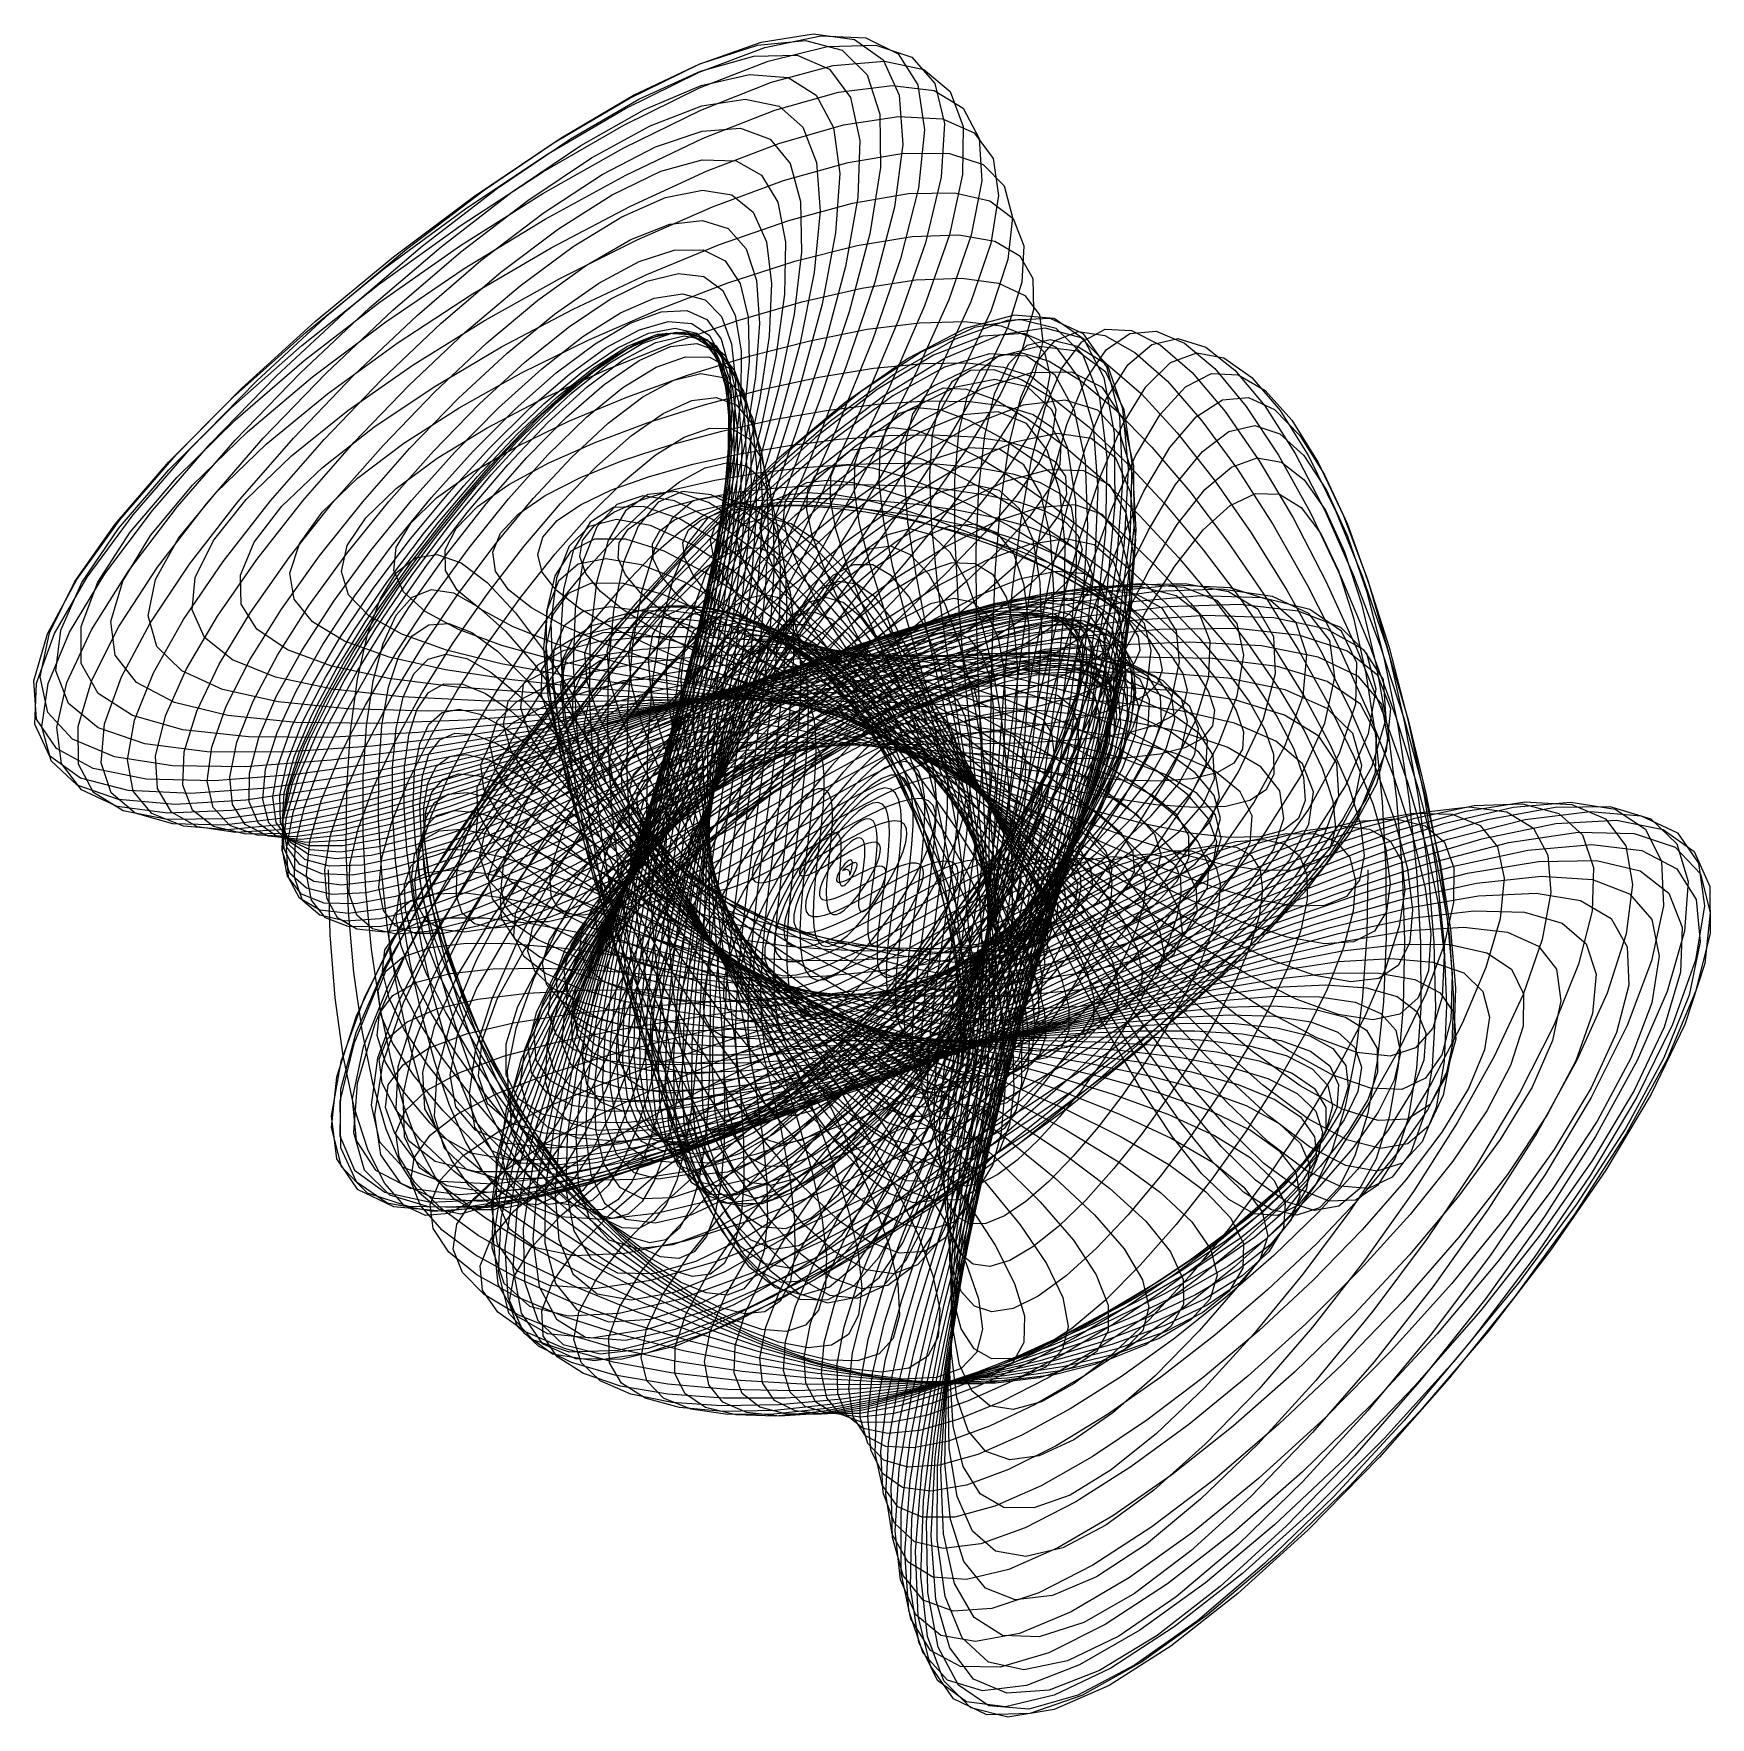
# Model space of a CAD drawing. Header units: metres. Extents: x 6 to 209, y 2 to 206.
import ezdxf

# ---------------------------------------------------------------- set-up
doc = ezdxf.new("R2010")
doc.units = ezdxf.units.M

msp = doc.modelspace()

# ---------------------------------------------------------------- linework, layer by layer
msp.add_lwpolyline([(168, 105), (167.8514, 97.1633), (167.3402, 89.5928), (166.4696, 82.5581), (165.2453, 76.3101), (163.6757, 71.0722), (161.7719, 67.0323), (159.5477, 64.3359), (157.0196, 63.0812), (154.2069, 63.3151), (151.1317, 65.032), (147.8187, 68.1734), (144.295, 72.63), (140.5905, 78.2459), (136.737, 84.8233), (132.7686, 92.1303), (128.7212, 99.9084), (124.6321, 107.8821), (120.5396, 115.7682), (116.4828, 123.2862), (112.5011, 130.1683), (108.6335, 136.1686), (104.9183, 141.072), (101.3926, 144.7022), (98.0918, 146.9276), (95.0489, 147.6662), (92.2943, 146.8886), (89.8551, 144.6193), (87.755, 140.9357), (86.0139, 135.9657), (84.6475, 129.8829), (83.6673, 122.9009), (83.0803, 115.2656), (82.8892, 107.2466), (83.0924, 99.1278), (83.6841, 91.1971), (84.6543, 83.7364), (85.9896, 77.0116), (87.673, 71.2633), (89.6846, 66.6979), (92.0019, 63.4804), (94.6, 61.7286), (97.4526, 61.5086), (100.5317, 62.8328), (103.8087, 65.6589), (107.254, 69.8916), (110.8382, 75.3859), (114.5316, 81.9518), (118.305, 89.3615), (122.1295, 97.3571), (125.9767, 105.6596), (129.819, 113.979), (133.6294, 122.0241), (137.3814, 129.5134), (141.0493, 136.1847), (144.6078, 141.8043), (148.0321, 146.1754), (151.2978, 149.1454), (154.3808, 150.6107), (157.2573, 150.521), (159.904, 148.8809), (162.2978, 145.7496), (164.4164, 141.2391), (166.2379, 135.5101), (167.7417, 128.7665), (168.908, 121.2481), (169.7191, 113.222), (170.1589, 104.9733), (170.2139, 96.7951), (169.8734, 88.9777), (169.1301, 81.7987), (167.9802, 75.513), (166.4243, 70.3436), (164.4673, 66.4738), (162.1192, 64.0406), (159.3947, 63.1297), (156.3139, 63.7726), (152.9018, 65.9453), (149.1887, 69.5692), (145.2097, 74.5135), (141.0043, 80.6004), (136.6161, 87.6109), (132.092, 95.2928), (127.4821, 103.3693), (122.838, 111.5493), (118.2129, 119.5377), (113.66, 127.0453), (109.232, 133.8), (104.98, 139.5558), (100.9527, 144.1022), (97.1955, 147.2711), (93.7497, 148.9435), (90.6518, 149.0536), (87.9329, 147.5911), (85.6185, 144.602), (83.7276, 140.1866), (82.2733, 134.4968), (81.2621, 127.73), (80.6946, 120.1228), (80.5652, 111.9426), (80.8629, 103.4777), (81.5719, 95.0277), (82.6719, 86.8929), (84.1388, 79.3631), (85.9458, 72.708), (88.0639, 67.167), (90.4626, 62.9412), (93.1109, 60.186), (95.9776, 59.0054), (99.0322, 59.4482), (102.2456, 61.5066), (105.5899, 65.1158), (109.0392, 70.1566), (112.5696, 76.4594), (116.1591, 83.81), (119.7877, 91.9571), (123.4371, 100.6213), (127.0904, 109.5047), (130.7318, 118.3014), (134.3459, 126.7084), (137.9177, 134.4362), (141.4315, 141.2189), (144.871, 146.8236), (148.2184, 151.0588), (151.4545, 153.781), (154.5581, 154.8999), (157.506, 154.3813), (160.273, 152.2485), (162.832, 148.5818), (165.1542, 143.5148), (167.2095, 137.2307), (168.9673, 129.9549), (170.3967, 121.9476), (171.4679, 113.4942), (172.1522, 104.8956), (172.4237, 96.457), (172.26, 88.4774), (171.6426, 81.239), (170.5586, 74.997), (169.0008, 69.9708), (166.9689, 66.3356), (164.4696, 64.2171), (161.5174, 63.6861), (158.1343, 64.7566), (154.3503, 67.3851), (150.203, 71.4719), (145.7371, 76.8653), (141.0037, 83.366), (136.0599, 90.7353), (130.9671, 98.7028), (125.7905, 106.9763), (120.5976, 115.2523), (115.4568, 123.2269), (110.4358, 130.6065), (105.6008, 137.1183), (101.0146, 142.5204), (96.7352, 146.6101), (92.8153, 149.2315), (89.3005, 150.2812), (86.2291, 149.7118), (83.631, 147.534), (81.5274, 143.8165), (79.9308, 138.6832), (78.845, 132.3094), (78.2651, 124.9153), (78.1785, 116.7588), (78.5652, 108.1261), (79.3989, 99.3213), (80.6481, 90.6566), (82.277, 82.4402), (84.2469, 74.9662), (86.5175, 68.5035), (89.0478, 63.2869), (91.7975, 59.5082), (94.7282, 57.3095), (97.8037, 56.778), (100.9914, 57.943), (104.2625, 60.7747), (107.5924, 65.1849), (110.9609, 71.0302), (114.3518, 78.1169), (117.7532, 86.2078), (121.1565, 95.0303), (124.5558, 104.2861), (127.9473, 113.6615), (131.3285, 122.8384), (134.6968, 131.5057), (138.0489, 139.3699), (141.3799, 146.1654), (144.682, 151.6641), (147.9442, 155.6833), (151.1517, 158.0917), (154.2851, 158.8145), (157.3203, 157.836), (160.2288, 155.1995), (162.9776, 151.0063), (165.5299, 145.4119), (167.8458, 138.6203), (169.8828, 130.8769), (171.5975, 122.4597), (172.9465, 113.6695), (173.888, 104.8191), (174.3826, 96.2223), (174.3958, 88.1826), (173.8982, 80.9826), (172.8677, 74.8739), (171.2902, 70.0682), (169.161, 66.7299), (166.4849, 64.9701), (163.2774, 64.8427), (159.5644, 66.3428), (155.3825, 69.4066), (150.7783, 73.9139), (145.8078, 79.6922), (140.5356, 86.5234), (135.0333, 94.151), (129.3784, 102.2898), (123.6522, 110.6358), (117.9383, 118.8774), (112.3208, 126.7061), (106.8818, 133.8282), (101.7003, 139.9752), (96.8496, 144.9129), (92.3963, 148.4509), (88.3982, 150.4485), (84.9038, 150.8206), (81.9506, 149.5406), (79.5652, 146.6413), (77.7624, 142.2143), (76.5454, 136.4067), (75.9066, 129.4159), (75.8277, 121.483), (76.2807, 112.884), (77.2298, 103.9204), (78.6319, 94.9083), (80.439, 86.1677), (82.5993, 78.0105), (85.0595, 70.7301), (87.7659, 64.5903), (90.6666, 59.8168), (93.7126, 56.588), (96.8594, 55.0297), (100.0678, 55.2098), (103.3049, 57.1359), (106.5448, 60.7553), (109.7682, 65.9561), (112.963, 72.5716), (116.1233, 80.3856), (119.2491, 89.1402), (122.3451, 98.5446), (125.4198, 108.2851), (128.4838, 118.0366), (131.5487, 127.4731), (134.6255, 136.28), (137.7231, 144.1644), (140.8468, 150.8654), (143.9974, 156.1638), (147.1696, 159.8888), (150.3519, 161.9248), (153.5252, 162.2146), (156.6633, 160.7619), (159.7326, 157.6307), (162.6927, 152.9432), (165.4969, 146.875), (168.0938, 139.6493), (170.428, 131.5284), (172.4421, 122.8047), (174.0786, 113.7904), (175.2814, 104.8057), (175.9978, 96.1683), (176.1808, 88.1817), (175.7909, 81.1244), (174.7974, 75.2401), (173.1803, 70.7293), (170.9317, 67.742), (168.0561, 66.3724), (164.5715, 66.656), (160.5096, 68.5681), (155.915, 72.0247), (150.8452, 76.8861), (145.369, 82.9615), (139.5657, 90.016), (133.5228, 97.7793), (127.3341, 105.9553), (121.0978, 114.2328), (114.9136, 122.2966), (108.8809, 129.8392), (103.0954, 136.5715), (97.6476, 142.2336), (92.6203, 146.6039), (88.0863, 149.5075), (84.107, 150.8224), (80.7311, 150.4839), (77.9934, 148.4873), (75.9144, 144.8882), (74.5002, 139.8007), (73.7426, 133.3934), (73.6203, 125.8835), (74.0996, 117.5295), (75.1361, 108.622), (76.6764, 99.4732), (78.6603, 90.4065), (81.0228, 81.7443), (83.6961, 73.7972), (86.6128, 66.8527), (89.7069, 61.165), (92.9167, 56.9459), (96.1863, 54.3575), (99.467, 53.5059), (102.7187, 54.4375), (105.9109, 57.1375), (109.0223, 61.5299), (112.0419, 67.48), (114.9676, 74.7994), (117.806, 83.2522), (120.571, 92.5632), (123.2823, 102.4272), (125.9638, 112.5201), (128.6416, 122.5099), (131.3422, 132.0681), (134.0901, 140.8815), (136.9061, 148.6626), (139.8055, 155.1601), (142.7965, 160.1669), (145.8786, 163.5282), (149.042, 165.1458), (152.2666, 164.9821), (155.5223, 163.0608), (158.7687, 159.4662), (161.9565, 154.3398), (165.0278, 147.8756), (167.9181, 140.3125), (170.5583, 131.9262), (172.8763, 123.019), (174.7996, 113.9095), (176.258, 104.9208), (177.1857, 96.3692), (177.5241, 88.5531), (177.2237, 81.7423), (176.2468, 76.1686), (174.5688, 72.0176), (172.1802, 69.4221), (169.0867, 68.4579), (165.3109, 69.1407), (160.8914, 71.4262), (155.8828, 75.2115), (150.3548, 80.339), (144.3902, 86.6026), (138.0838, 93.7544), (131.5394, 101.5146), (124.8678, 109.581), (118.1834, 117.6403), (111.6017, 125.3793), (105.236, 132.4964), (99.1946, 138.7123), (93.578, 143.7805), (88.4759, 147.4959), (83.9655, 149.7025), (80.1093, 150.2992), (76.9538, 149.2435), (74.5284, 146.5532), (72.8453, 142.306), (71.8996, 136.6368), (71.6696, 129.7334), (72.1187, 121.8296), (73.1963, 113.1971), (74.8404, 104.1362), (76.9798, 94.9649), (79.5367, 86.0078), (82.4294, 77.5849), (85.5753, 69.9996), (88.8934, 63.5286), (92.3074, 58.4118), (95.7474, 54.8435), (99.1527, 52.9657), (102.473, 52.8629), (105.6695, 54.5589), (108.7161, 58.0159), (111.5993, 63.1355), (114.3179, 69.7623), (116.8825, 77.6887), (119.3136, 86.6627), (121.6407, 96.396), (123.8996, 106.5743), (126.1305, 116.868), (128.3754, 126.9438), (130.6754, 136.476), (133.0684, 145.158), (135.5865, 152.7129), (138.2537, 158.9027), (141.0844, 163.5368), (144.0815, 166.4783), (147.2351, 167.6488), (150.5228, 167.0307), (153.9087, 164.6676), (157.3444, 160.6628), (160.7698, 155.1752), (164.1149, 148.4135), (167.3016, 140.6288), (170.2458, 132.1055), (172.8608, 123.1509), (175.0593, 114.0848), (176.7573, 105.2275), (177.8766, 96.8889), (178.3479, 89.3574), (178.1135, 82.8896), (177.1299, 77.7014), (175.3698, 73.9605), (172.8234, 71.7807), (169.5, 71.2179), (165.4278, 72.268), (160.6543, 74.8682), (155.2453, 78.8983), (149.2835, 84.1861), (142.8668, 90.5135), (136.1057, 97.6244), (129.1204, 105.2341), (122.0378, 113.0398), (114.9881, 120.7316), (108.1011, 128.0039), (101.5026, 134.5661), (95.3114, 140.1538), (89.6355, 144.5379), (84.5696, 147.5334), (80.1925, 149.0059), (76.5652, 148.8769), (73.7294, 147.1266), (71.7069, 143.7949), (70.4991, 138.9802), (70.0882, 132.8358), (70.4374, 125.5651), (71.4934, 117.4142), (73.188, 108.6633), (75.4413, 99.617), (78.1641, 90.5934), (81.2618, 81.9128), (84.6369, 73.8867), (88.1932, 66.8064), (91.8384, 60.9329), (95.4874, 56.4874), (99.0647, 53.6433), (102.5072, 52.5205), (105.7651, 53.1802), (108.8039, 55.6232), (111.6043, 59.7897), (114.1626, 65.5605), (116.4897, 72.7622), (118.6102, 81.1719), (120.5604, 90.5257), (122.3859, 100.5275), (124.1395, 110.8588), (125.8777, 121.1905), (127.6582, 131.1936), (129.5362, 140.5508), (131.5621, 148.9672), (133.7778, 156.1807), (136.2149, 161.9708), (138.8923, 166.1661), (141.8142, 168.6499), (144.9697, 169.3643), (148.3316, 168.3117), (151.8571, 165.5547), (155.4883, 161.2131), (159.1536, 155.4603), (162.7699, 148.5158), (166.2447, 140.6384), (169.4796, 132.116), (172.373, 123.2557), (174.8238, 114.3728), (176.7351, 105.7798), (178.0176, 97.7748), (178.5929, 90.6314), (178.3967, 84.5892), (177.3817, 79.845), (175.5195, 76.5464), (172.8023, 74.7866), (169.2442, 74.6013), (164.8809, 75.9678), (159.7701, 78.806), (153.9895, 82.9817), (147.6359, 88.3114), (140.8219, 94.5696), (133.6736, 101.4966), (126.327, 108.8084), (118.9243, 116.2071), (111.6095, 123.3918), (104.5249, 130.0695), (97.8069, 135.966), (91.5819, 140.8356), (85.9632, 144.4708), (81.0475, 146.709), (76.9127, 147.4395), (73.6154, 146.607), (71.1901, 144.2141), (69.6487, 140.3213), (68.9802, 135.0452), (69.1519, 128.5544), (70.111, 121.0636), (71.7868, 112.8264), (74.0935, 104.1262), (76.9333, 95.266), (80.2002, 86.5582), (83.7835, 78.3134), (87.5722, 70.8292), (91.458, 64.3796), (95.3397, 59.2057), (99.126, 55.5067), (102.7384, 53.4326), (106.1139, 53.0794), (109.2061, 54.4847), (111.987, 57.6272), (114.4463, 62.4263), (116.5922, 68.7452), (118.4493, 76.3958), (120.0574, 85.1443), (121.4692, 94.7201), (122.7473, 104.8243), (123.9609, 115.1405), (125.1827, 125.3454), (126.485, 135.1199), (127.9362, 144.1602), (129.5973, 152.1879), (131.5188, 158.9598), (133.7378, 164.2758), (136.2757, 167.9857), (139.1367, 169.9945), (142.3064, 170.2647), (145.7519, 168.8179), (149.4219, 165.7333), (153.2481, 161.1448), (157.1466, 155.2361), (161.0209, 148.2334), (164.7647, 140.3981), (168.2653, 132.0163), (171.4073, 123.3895), (174.077, 114.8233), (176.1662, 106.6168), (177.5761, 99.052), (178.2213, 92.3837), (178.0331, 86.831), (176.9621, 82.5693), (174.9809, 79.7244), (172.0858, 78.3688), (168.2969, 78.5185), (163.6591, 80.1337), (158.2408, 83.1199), (152.1325, 87.332), (145.4447, 92.5796), (138.3047, 98.6343), (130.8535, 105.2383), (123.2413, 112.1135), (115.6235, 118.9724), (108.1564, 125.5282), (100.9922, 131.5055), (94.275, 136.6505), (88.1364, 140.7403), (82.6917, 143.5912), (78.037, 145.0653), (74.2462, 145.0761), (71.3693, 143.5912), (69.4314, 140.6345), (68.4323, 136.2848), (68.347, 130.6736), (69.1274, 123.9805), (70.7038, 116.4273), (72.9883, 108.2695), (75.8778, 99.7881), (79.2579, 91.2792), (83.0071, 83.044), (87.0008, 75.3776), (91.1163, 68.559), (95.2361, 62.8409), (99.2525, 58.4409), (103.071, 55.5336), (106.6128, 54.2443), (109.8177, 54.6443), (112.6453, 56.7485), (115.076, 60.5147), (117.111, 65.8444), (118.7715, 72.5865), (120.0969, 80.5425), (121.1432, 89.4726), (121.9795, 99.1046), (122.6848, 109.1427), (123.3445, 119.2778), (124.0459, 129.198), (124.8749, 138.5994), (125.9109, 147.1961), (127.2241, 154.7302), (128.8711, 160.9805), (130.8926, 165.7696), (133.3108, 168.9699), (136.1274, 170.5078), (139.3236, 170.3658), (142.8589, 168.5827), (146.6728, 165.2519), (150.6857, 160.5175), (154.8017, 154.5693), (158.9109, 147.6358), (162.8937, 139.9756), (166.6242, 131.868), (169.975, 123.6035), (172.8213, 115.4733), (175.0455, 107.7584), (176.5418, 100.7207), (177.2199, 94.5931), (177.0086, 89.5716), (175.8591, 85.8087), (173.7468, 83.4083), (170.6734, 82.4221), (166.6669, 82.8484), (161.782, 84.6323), (156.0984, 87.6683), (149.7195, 91.8042), (142.769, 96.8472), (135.3879, 102.5711), (127.7304, 108.7248), (119.9592, 115.0415), (112.2409, 121.2488), (104.7411, 127.0788), (97.6192, 132.2777), (91.0241, 136.6157), (85.0892, 139.8952), (79.9294, 141.958), (75.6368, 142.6918), (72.279, 142.0338), (69.8971, 139.9738), (68.5046, 136.5542), (68.0881, 131.8693), (68.6076, 126.0618), (69.999, 119.3179), (72.1762, 111.861), (75.0345, 103.9437), (78.4549, 95.8392), (82.308, 87.8313), (86.4587, 80.2047), (90.7714, 73.2347), (95.1141, 67.1776), (99.363, 62.2614), (103.4071, 58.6779), (107.1513, 56.5756), (110.5194, 56.0543), (113.4566, 57.1617), (115.9307, 59.891), (117.9328, 64.1817), (119.4765, 69.9209), (120.5972, 76.947), (121.3499, 85.0556), (121.8065, 94.0062), (122.052, 103.5302), (122.1811, 113.3401), (122.2939, 123.1394), (122.4909, 132.6327), (122.869, 141.5353), (123.5172, 149.5834), (124.512, 156.5424), (125.9143, 162.2153), (127.766, 166.4486), (130.0878, 169.1375), (132.8779, 170.2294), (136.1109, 169.7248), (139.7382, 167.6774), (143.6892, 164.1911), (147.8731, 159.4168), (152.1819, 153.5461), (156.4934, 146.8044), (160.6758, 139.443), (164.5919, 131.7297), (168.1037, 123.9392), (171.0777, 116.3437), (173.3894, 109.203), (174.9282, 102.7554), (175.6012, 97.2097), (175.3375, 92.7375), (174.0905, 89.4679), (171.8405, 87.4831), (168.596, 86.8158), (164.3939, 87.4482), (159.2992, 89.3138), (153.4031, 92.2993), (146.8211, 96.2499), (139.6894, 100.9749), (132.1611, 106.2548), (124.4015, 111.85), (116.5836, 117.5095), (108.8824, 122.9805), (101.4699, 128.0175), (94.5096, 132.3917), (88.152, 135.8996), (82.5295, 138.3702), (77.7532, 139.6719), (73.909, 139.7174), (71.0556, 138.4666), (69.2233, 135.929), (68.4128, 132.1632), (68.5963, 127.275), (69.7189, 121.4142), (71.7003, 114.7689), (74.4389, 107.5594), (77.8148, 100.0302), (81.6946, 92.4418), (85.9363, 85.0609), (90.3941, 78.1516), (94.9237, 71.9656), (99.387, 66.7335), (103.6571, 62.6565), (107.6226, 59.8991), (111.1907, 58.5834), (114.2905, 58.7843), (116.8749, 60.5272), (118.9219, 63.7862), (120.4342, 68.4854), (121.4394, 74.5011), (121.9875, 81.6659), (122.1487, 89.7743), (122.0101, 98.5895), (121.6719, 107.8518), (121.2429, 117.2868), (120.8356, 126.6152), (120.5619, 135.5619), (120.5276, 143.8652), (120.8283, 151.286), (121.5447, 157.6151), (122.7394, 162.6807), (124.4536, 166.3533), (126.7047, 168.5506), (129.4853, 169.239), (132.7628, 168.4351), (136.4795, 166.204), (140.5548, 162.6571), (144.8868, 157.9475), (149.3562, 152.2643), (153.8299, 145.8257), (158.1655, 138.8711), (162.2162, 131.6522), (165.8361, 124.4245), (168.8853, 117.4378), (171.2349, 110.9276), (172.772, 105.107), (173.4039, 100.1592), (173.0616, 96.2313), (171.7031, 93.4292), (169.315, 91.8149), (165.9138, 91.4038), (161.5459, 92.1652), (156.2866, 94.024), (150.2384, 96.8632), (143.5278, 100.5294), (136.3019, 104.8379), (128.724, 109.5808), (120.9685, 114.5338), (113.2156, 119.4656), (105.6459, 124.1462), (98.4345, 128.3553), (91.7462, 131.8912), (85.7298, 134.5778), (80.5137, 136.2714), (76.2027, 136.8664), (72.8739, 136.2992), (70.5756, 134.5505), (69.3255, 131.6469), (69.1108, 127.6595), (69.8891, 122.7019), (71.5904, 116.9264), (74.1197, 110.5187), (77.3609, 103.6914), (81.1808, 96.6766), (85.4341, 89.7174), (89.9687, 83.0601), (94.6309, 76.9446), (99.2708, 71.5965), (103.7476, 67.2189), (107.9343, 63.9849), (111.7217, 62.0318), (115.0223, 61.4557), (117.7727, 62.3083), (119.9354, 64.5946), (121.4999, 68.2729), (122.482, 73.2554), (122.9231, 79.4117), (122.8876, 86.5727), (122.4605, 94.5363), (121.7431, 103.0743), (120.8489, 111.9399), (119.8986, 120.876), (119.0155, 129.6241), (118.3199, 137.9326), (117.9239, 145.5651), (117.9273, 152.3089), (118.4125, 157.981), (119.4415, 162.4349), (121.0526, 165.5647), (123.2584, 167.3085), (126.0448, 167.65), (129.371, 166.6186), (133.1701, 164.288), (137.3514, 160.7729), (141.8029, 156.225), (146.3954, 150.8267), (150.986, 144.785), (155.424, 138.3237), (159.5554, 131.6753), (163.2286, 125.0728), (166.2999, 118.7414), (168.6388, 112.8909), (170.1325, 107.7079), (170.6907, 103.35), (170.2486, 99.9401), (168.7702, 97.5628), (166.2497, 96.2613), (162.7123, 96.0368), (158.2142, 96.8486), (152.8408, 98.6164), (146.7047, 101.2234), (139.9424, 104.5211), (132.71, 108.3353), (125.1786, 112.4725), (117.5291, 116.7275), (109.9461, 120.8914), (102.6128, 124.7591), (95.7046, 128.1376), (89.3841, 130.8526), (83.7956, 132.7559), (79.0613, 133.7306), (75.2768, 133.6955), (72.5091, 132.6087), (70.7941, 130.4692), (70.1365, 127.3171), (70.5094, 123.2326), (71.8562, 118.333), (74.0927, 112.7693), (77.1105, 106.7204), (80.7807, 100.3873), (84.9592, 93.9856), (89.4914, 87.7385), (94.218, 81.8683), (98.9803, 76.5891), (103.6263, 72.0986), (108.0152, 68.5718), (112.0227, 66.1538), (115.5448, 64.9554), (118.5013, 65.0485), (120.8383, 66.4636), (122.5294, 69.1886), (123.5765, 73.1687), (124.0087, 78.3085), (123.8813, 84.4745), (123.2725, 91.5002), (122.2806, 99.191), (121.0196, 107.3309), (119.6142, 115.6899), (118.1951, 124.0313), (116.8934, 132.1198), (115.8353, 139.7293), (115.1368, 146.6502), (114.8991, 152.6965), (115.2042, 157.7116), (116.1111, 161.5731), (117.6536, 164.197), (119.838, 165.54), (122.6427, 165.6001), (126.0183, 164.4167), (129.8888, 162.0683), (134.1541, 158.6698), (138.6933, 154.3674), (143.3681, 149.3338), (148.0286, 143.7613), (152.5173, 137.8553), (156.6756, 131.8265), (160.3489, 125.8838), (163.3921, 120.2265), (165.6755, 115.0378), (167.0888, 110.4784), (167.546, 106.6808), (166.9884, 103.7455), (165.3873, 101.7373), (162.7452, 100.6835), (159.0966, 100.5738), (154.5071, 101.3609), (149.0716, 102.9626), (142.9117, 105.2658), (136.1722, 108.1304), (129.0161, 111.3953), (121.6201, 114.8847), (114.1687, 118.4147), (106.8484, 121.8005), (99.8418, 124.8633), (93.3217, 127.4374), (87.4459, 129.3764), (82.352, 130.5587), (78.1531, 130.8926), (74.9344, 130.3195), (72.751, 128.8165), (71.626, 126.3975), (71.5503, 123.1129), (72.4835, 119.0481), (74.3554, 114.3207), (77.0688, 109.0764), (80.5035, 103.4838), (84.5204, 97.7292), (88.9667, 92.0091), (93.6812, 86.5239), (98.5004, 81.471), (103.2637, 77.037), (107.8196, 73.3919), (112.0302, 70.6826), (115.7765, 69.0274), (118.962, 68.5124), (121.5156, 69.1875), (123.3943, 71.0649), (124.5838, 74.1184), (125.0986, 78.2839), (124.9813, 83.4618), (124.3001, 89.5195), (123.1461, 96.2965), (121.6295, 103.6091), (119.8746, 111.2567), (118.0157, 119.0286), (116.1905, 126.7106), (114.5357, 134.0922), (113.1808, 140.9737), (112.243, 147.1723), (111.8226, 152.5283), (111.9989, 156.9102), (112.8264, 160.2184), (114.3328, 162.3886), (116.5173, 163.393), (119.3501, 163.2414), (122.7731, 161.9797), (126.7017, 159.6883), (131.0274, 156.4786), (135.6212, 152.4888), (140.3383, 147.8787), (145.0228, 142.8238), (149.5134, 137.5089), (153.6487, 132.1218), (157.2736, 126.8461), (160.2441, 121.8554), (162.4333, 117.3067), (163.7355, 113.3356), (164.0709, 110.0514), (163.3879, 107.534), (161.6661, 105.831), (158.917, 104.9568), (155.1841, 104.8926), (150.5421, 105.5875), (145.0944, 106.9607), (138.9703, 108.9055), (132.3209, 111.2931), (125.3142, 113.978), (118.1301, 116.8038), (110.9542, 119.609), (103.9722, 122.2338), (97.3636, 124.5259), (91.2962, 126.3465), (85.9207, 127.5756), (81.3656, 128.1169), (77.7336, 127.9015), (75.0983, 126.8905), (73.5018, 125.0772), (72.954, 122.4869), (73.4325, 119.1772), (74.8837, 115.2351), (77.2251, 110.7749), (80.3481, 105.9342), (84.1227, 100.8688), (88.4016, 95.7473), (93.026, 90.7457), (97.8307, 86.0406), (102.6508, 81.8034), (107.3264, 78.1937), (111.709, 75.3541), (115.6664, 73.405), (119.0866, 72.4399), (121.8824, 72.5223), (123.9933, 73.6829), (125.388, 75.9189), (126.0646, 79.1933), (126.0504, 83.4361), (125.4007, 88.5468), (124.1958, 94.397), (122.5382, 100.8352), (120.5481, 107.6912), (118.3587, 114.7819), (116.1108, 121.9175), (113.9474, 128.9073), (112.0079, 135.5661), (110.4229, 141.7204), (109.3085, 147.2134), (108.7622, 151.9105), (108.8587, 155.7033), (109.6466, 158.5127), (111.1465, 160.2912), (113.3497, 161.0241), (116.2181, 160.7297), (119.6852, 159.4575), (123.6584, 157.2868), (128.0218, 154.323), (132.6399, 150.6937), (137.3626, 146.5438), (142.0305, 142.0305), (146.48, 137.3173), (150.5495, 132.5683), (154.0852, 127.9423), (156.9463, 123.5877), (159.0105, 119.6368), (160.1785, 116.2018), (160.3775, 113.3712), (159.5645, 111.2065), (157.7276, 109.7413), (154.8875, 108.9798), (151.0964, 108.8976), (146.4374, 109.4433), (141.0213, 110.5401), (134.9836, 112.09), (128.4802, 113.9774), (121.682, 116.0739), (114.7698, 118.2435), (107.9283, 120.3476), (101.3401, 122.2512), (95.1795, 123.8276), (89.6073, 124.9634), (84.7651, 125.5633), (80.7713, 125.5538), (77.7168, 124.8861), (75.6626, 123.5382), (74.6379, 121.5161), (74.6394, 118.8536), (75.6319, 115.6118), (77.5496, 111.8768), (80.2989, 107.7567), (83.7617, 103.3785), (87.7999, 98.8831), (92.2604, 94.4206), (96.9806, 90.1451), (101.7939, 86.2094), (106.5359, 82.7592), (111.0502, 79.9282), (115.1933, 77.8333), (118.8402, 76.5702), (121.8879, 76.21), (124.2594, 76.7966), (125.9059, 78.3447), (126.808, 80.8394), (126.9764, 84.2363), (126.4507, 88.4627), (125.2979, 93.4199), (123.6095, 98.9865), (121.4977, 105.0221), (119.0911, 111.3717), (116.5295, 117.871), (113.9585, 124.3518), (111.5239, 130.6469), (109.366, 136.5959), (107.6143, 142.0502), (106.382, 146.8777), (105.762, 150.9666), (105.8232, 154.2294), (106.6072, 156.6046), (108.1267, 158.059), (110.365, 158.5879), (113.2755, 158.215), (116.7841, 156.9911), (120.7907, 154.9916), (125.1729, 152.3139), (129.7903, 149.0734), (134.4892, 145.399), (139.1079, 141.4288), (143.4826, 137.3049), (147.4531, 133.1683), (150.8686, 129.1542), (153.5932, 125.3868), (155.5105, 121.9761), (156.5286, 119.0131), (156.5829, 116.5678), (155.639, 114.6868), (153.6942, 113.3919), (150.778, 112.6804), (146.951, 112.5251), (142.3037, 112.8759), (136.9534, 113.6627), (131.0404, 114.7979), (124.7237, 116.1802), (118.1756, 117.699), (111.5761, 119.2388), (105.1073, 120.6836), (98.9466, 121.9219), (93.262, 122.8511), (88.2054, 123.3814), (83.9086, 123.4398), (80.4785, 122.9727), (77.9939, 121.9484), (76.5031, 120.3588), (76.0221, 118.2194), (76.5352, 115.5696), (77.9949, 112.4713), (80.3245, 109.0068), (83.4206, 105.2764), (87.1572, 101.3945), (91.39, 97.4861), (95.9618, 93.6823), (100.7082, 90.1156), (105.4633, 86.9152), (110.0652, 84.2026), (114.3622, 82.0872), (118.2178, 80.6623), (121.5154, 80.0015), (124.1621, 80.1565), (126.0918, 81.1544), (127.2676, 82.9971), (127.6822, 85.6607), (127.3584, 89.0963), (126.3476, 93.231), (124.7277, 97.9706), (122.5999, 103.2022), (120.0849, 108.7982), (117.318, 114.6198), (114.4438, 120.5218), (111.6111, 126.3571), (108.9666, 131.9814), (106.6499, 137.2577), (104.7877, 142.0609), (103.489, 146.2808), (102.841, 149.8265), (102.9056, 152.6282), (103.7168, 154.6395), (105.2793, 155.8383), (107.5679, 156.2273), (110.5283, 155.8332), (114.0786, 154.7054), (118.1122, 152.9138), (122.5014, 150.5463), (127.1018, 147.7049), (131.7571, 144.5022), (136.3049, 141.0575), (140.5825, 137.4919), (144.4324, 133.9246), (147.7079, 130.4685), (150.2789, 127.2265), (152.0362, 124.2878), (152.8957, 121.7253), (152.8014, 119.5935), (151.728, 117.9265), (149.6818, 116.7376), (146.7006, 116.0193), (142.8532, 115.744), (138.2367, 115.8655), (132.9737, 116.3214), (127.2085, 117.0356), (121.102, 117.922), (114.8265, 118.8875), (108.5602, 119.8367), (102.4808, 120.6749), (96.7602, 121.3129), (91.5584, 121.6699), (87.0181, 121.6774), (83.2604, 121.2817), (80.3806, 120.4464), (78.4449, 119.1541), (77.489, 117.4072), (77.5167, 115.2282), (78.4997, 112.6593), (80.3797, 109.7609), (83.0699, 106.6098), (86.4583, 103.2966), (90.4123, 99.9227), (94.783, 96.5966), (99.4106, 93.4306), (104.1304, 90.5361), (108.7781, 88.0204), (113.1962, 85.9826), (117.2387, 84.5097), (120.777, 83.674), (123.7036, 83.5301), (125.9362, 84.1128), (127.4202, 85.4358), (128.1302, 87.4908), (128.071, 90.248), (127.277, 93.6561), (125.8107, 97.6444), (123.7599, 102.125), (121.2346, 106.9948), (118.3627, 112.1395), (115.2849, 117.4366), (112.1495, 122.7597), (109.107, 127.9821), (106.304, 132.9809), (103.8779, 137.6406), (101.9516, 141.857), (100.6291, 145.5399), (99.991, 148.6159), (100.0919, 151.0306), (100.9578, 152.7495), (102.5849, 153.7591), (104.94, 154.0669), (107.9608, 153.7003), (111.5585, 152.7056), (115.6205, 151.1458), (120.0143, 149.0982), (124.5922, 146.6514), (129.1963, 143.9016), (133.6644, 140.9499), (137.8353, 137.8979), (141.5551, 134.8445), (144.6821, 131.8826), (147.0925, 129.0957), (148.6844, 126.5554), (149.382, 124.3192), (149.1383, 122.4284), (147.9367, 120.9077), (145.7923, 119.7644), (142.7513, 118.9886), (138.8897, 118.5542), (134.311, 118.4204), (129.1425, 118.5336), (123.5316, 118.8299), (117.6404, 119.238), (111.6406, 119.6824), (105.7077, 120.0862), (100.015, 120.3749), (94.7277, 120.4793), (89.9977, 120.3384), (85.9583, 119.9021), (82.7197, 119.1336), (80.3654, 118.0107), (78.9498, 116.5274), (78.4961, 114.694), (78.9959, 112.5375), (80.4099, 110.1006), (82.6691, 107.4406), (85.6774, 104.6271), (89.3155, 101.7406), (93.445, 98.8688), (97.9133, 96.1043), (102.5589, 93.5408), (107.2176, 91.2705), (111.7279, 89.3802), (115.9368, 87.9483), (119.7051, 87.0425), (122.912, 86.7166), (125.4599, 87.0087), (127.277, 87.9398), (128.3198, 89.5128), (128.5748, 91.7122), (128.0583, 94.5042), (126.8159, 97.8375), (124.9203, 101.6453), (122.469, 105.8467), (119.5799, 110.3494), (116.3872, 115.0524), (113.0364, 119.8492), (109.6786, 124.6313), (106.4652, 129.2908), (103.5419, 133.7243), (101.0435, 137.836), (99.0886, 141.5399), (97.7755, 144.763), (97.178, 147.447), (97.343, 149.5496), (98.2883, 151.0459), (100.0019, 151.9285), (102.4424, 152.2074), (105.5398, 151.9088), (109.1984, 151.0747), (113.2999, 149.7602), (117.7073, 148.0316), (122.2698, 145.9638), (126.8285, 143.6379), (131.2212, 141.1374), (135.2889, 138.546), (138.8813, 135.9444), (141.8618, 133.4076), (144.1129, 131.0024), (145.5404, 128.7853), (146.0766, 126.8008), (145.6831, 125.0803), (144.3523, 123.6413), (142.1078, 122.4873), (139.0038, 121.608), (135.1235, 120.9806), (130.5763, 120.5705), (125.4941, 120.3338), (120.0272, 120.219), (114.3389, 120.1693), (108.5999, 120.1255), (102.9832, 120.0286), (97.6572, 119.8222), (92.7811, 119.4552), (88.4985, 118.8839), (84.9335, 118.0743), (82.1856, 117.0037), (80.3273, 115.6615), (79.401, 114.0506), (79.4182, 112.187), (80.359, 110.1), (82.1729, 107.831), (84.7811, 105.4327), (88.0789, 102.9672), (91.9398, 100.5038), (96.2202, 98.1171), (100.764, 95.884), (105.4085, 93.8812), (109.9903, 92.1827), (114.3508, 90.8567), (118.3415, 89.9637), (121.83, 89.5538), (124.7038, 89.6651), (126.8745, 90.322), (128.2807, 91.5343), (128.8902, 93.2965), (128.7008, 95.5879), (127.7402, 98.373), (126.0648, 101.602), (123.7575, 105.2129), (120.9248, 109.1328), (117.6923, 113.2802), (114.2005, 117.5673), (110.5991, 121.9029), (107.0422, 126.1947), (103.6816, 130.3523), (100.6622, 134.29), (98.1158, 137.9287), (96.1567, 141.1987), (94.8775, 144.0415), (94.3451, 146.4109), (94.5986, 148.2746), (95.6478, 149.6147), (97.4721, 150.4275), (100.0219, 150.7237), (103.2194, 150.5273), (106.962, 149.8744), (111.1253, 148.8115), (115.5677, 147.3942), (120.1354, 145.6842), (124.6676, 143.7476), (129.0023, 141.6523), (132.9824, 139.4655), (136.4606, 137.2517), (139.3053, 135.0702), (141.4053, 132.9734), (142.6732, 131.0054), (143.0496, 129.2003), (142.5045, 127.5818), (141.039, 126.1625), (138.6852, 124.944), (135.5055, 123.9176), (131.5903, 123.0647), (127.055, 122.3581), (122.0366, 121.7639), (116.6882, 121.2428), (111.1748, 120.7523), (105.6669, 120.2487), (100.335, 119.6892), (95.3437, 119.0339), (90.8461, 118.2479), (86.9787, 117.3028), (83.8563, 116.1783), (81.5689, 114.8634), (80.1779, 113.357), (79.7145, 111.6685), (80.1786, 109.8177), (81.539, 107.8344), (83.7347, 105.7576), (86.6767, 103.6343), (90.2518, 101.5184), (94.3264, 99.4682), (98.7513, 97.5451), (103.367, 95.8113), (108.009, 94.3275), (112.5145, 93.1511), (116.7273, 92.3337), (120.5034, 91.9196), (123.7166, 91.9439), (126.2621, 92.4311), (128.0608, 93.3943), (129.0614, 94.8343), (129.2426, 96.7394), (128.6135, 99.0856), (127.213, 101.837), (125.1086, 104.9468), (122.3933, 108.3585), (119.1829, 112.0076), (115.6111, 115.8232), (111.8246, 119.7303), (107.9782, 123.6519), (104.2286, 127.5108), (100.7292, 131.2324), (97.6237, 134.7464), (95.0418, 137.9887), (93.0937, 140.9033), (91.8661, 143.4435), (91.4193, 145.5733), (91.7848, 147.2678), (92.9639, 148.5139), (94.9276, 149.3099), (97.6173, 149.6656), (100.9474, 149.6012), (104.8076, 149.1463), (109.0668, 148.3388), (113.5783, 147.2229), (118.184, 145.8479), (122.721, 144.2659), (127.0266, 142.5302), (130.9445, 140.6932), (134.3301, 138.8049), (137.0561, 136.9112), (139.0166, 135.0524), (140.1313, 133.262), (140.3483, 131.5664), (139.6461, 129.9834), (138.0345, 128.523), (135.5543, 127.1867), (132.2763, 125.9684), (128.2987, 124.8552), (123.7437, 123.8281), (118.7536, 122.8635), (113.486, 121.9341), (108.108, 121.0114), (102.7907, 120.0663), (97.7034, 119.0711), (93.0077, 118.0012), (88.8517, 116.8359), (85.3652, 115.5604), (82.655, 114.1662), (80.8016, 112.6519), (79.8561, 111.024), (79.8385, 109.2966), (80.7375, 107.4916), (82.5104, 105.6379), (85.0852, 103.771), (88.3627, 101.9316), (92.2206, 100.1645), (96.5175, 98.5173), (101.0979, 97.0385), (105.7978, 95.7763), (110.4506, 94.7765), (114.893, 94.081), (118.9704, 93.7265), (122.5427, 93.7429), (125.4892, 94.152), (127.7124, 94.9671), (129.142, 96.1916), (129.7368, 97.8195), (129.4863, 99.8343), (128.4111, 102.2105), (126.5616, 104.913), (124.0167, 107.8988), (120.8804, 111.1176), (117.2783, 114.5136), (113.353, 118.0264), (109.2585, 121.5933), (105.1554, 125.1503), (101.2041, 128.6344), (97.56, 131.9852), (94.3669, 135.1459), (91.7526, 138.0655), (89.8235, 140.6996), (88.6612, 143.0113), (88.3194, 144.9725), (88.8217, 146.5637), (90.1608, 147.7747), (92.2985, 148.6042), (95.1671, 149.0595), (98.6718, 149.156), (102.6937, 148.9161), (107.0942, 148.3684), (111.7198, 147.5462), (116.4075, 146.4863), (120.9905, 145.2277), (125.3044, 143.81), (129.1927, 142.2723), (132.5125, 140.6517), (135.1397, 138.9824), (136.9735, 137.2944), (137.94, 135.6132), (137.9947, 133.9586), (137.1246, 132.3452), (135.3484, 130.7817), (132.7165, 129.2713), (129.3084, 127.8121), (125.2312, 126.3978), (120.6151, 125.0183), (115.609, 123.6606), (110.3759, 122.3103), (105.0867, 120.952), (99.9145, 119.5708), (95.0286, 118.1535), (90.5886, 116.6894), (86.7389, 115.1711), (83.6034, 113.5956), (81.2817, 111.9645), (79.8452, 110.2848), (79.3348, 108.5686), (79.7596, 106.8335), (81.0964, 105.1017), (83.2908, 103.4004), (86.2589, 101.7601), (89.8907, 100.2146), (94.0534, 98.7995), (98.5966, 97.5511), (103.3574, 96.5053), (108.1664, 95.6967), (112.8531, 95.1568), (117.2528, 94.9133), (121.2115, 94.989), (124.5921, 95.4009), (127.2786, 96.1591), (129.1806, 97.267), (130.2363, 98.7204), (130.4145, 100.5073), (129.716, 102.6087), (128.1733, 104.9983), (125.8492, 107.6433), (122.8349, 110.5052), (119.2465, 113.5407), (115.2208, 116.7026), (110.9105, 119.9412), (106.4783, 123.2055), (102.0918, 126.4442), (97.9166, 129.6075), (94.1111, 132.6475), (90.8202, 135.5201), (88.1705, 138.1853), (86.2653, 140.6086), (85.1814, 142.7612), (84.9655, 144.6209), (85.6333, 146.1717), (87.1681, 147.4047), (89.5219, 148.3173), (92.6167, 148.9131), (96.3472, 149.2015), (100.5845, 149.1968), (105.1809, 148.9178), (109.9747, 148.3865), (114.796, 147.6276), (119.4729, 146.6672), (123.8377, 145.5322), (127.7323, 144.2492), (131.0145, 142.8439), (133.5628, 141.3399), (135.2806, 139.759), (136.1, 138.1197), (135.9844, 136.438), (134.9293, 134.7264), (132.9633, 132.9941), (130.1466, 131.2478), (126.5695, 129.4911), (122.3487, 127.7255), (117.6238, 125.9509), (112.5525, 124.1659), (107.3044, 122.3687), (102.0561, 120.5577), (96.9841, 118.7321), (92.2592, 116.8925), (88.0404, 115.0416), (84.4692, 113.1842), (81.6647, 111.3281), (79.7195, 109.4841), (78.6962, 107.6657), (78.6254, 105.8895), (79.5047, 104.175), (81.2986, 102.5439), (83.9398, 101.0197), (87.3315, 99.6275), (91.3509, 98.3929), (95.8538, 97.3416), (100.679, 96.4983), (105.6547, 95.8862), (110.6041, 95.5262), (115.3518, 95.4359), (119.7302, 95.6295), (123.5851, 96.1165), (126.7811, 96.9019), (129.2068, 97.9856), (130.7784, 99.3621), (131.4428, 101.0208), (131.1793, 102.9457), (130.0006, 105.1158), (127.9521, 107.5059), (125.1103, 110.0861), (121.5803, 112.8237), (117.4917, 115.6827), (112.9944, 118.6255), (108.2527, 121.6131), (103.44, 124.6061), (98.7324, 127.5657), (94.3023, 130.4544), (90.3122, 133.2363), (86.9093, 135.8785), (84.2195, 138.351), (82.3437, 140.6276), (81.3535, 142.6861), (81.2888, 144.5082), (82.1564, 146.0801), (83.9297, 147.3924), (86.5493, 148.4394), (89.9253, 149.2198), (93.9405, 149.7356), (98.4543, 149.9919), (103.3076, 149.997), (108.3288, 149.7611), (113.3393, 149.2964), (118.1605, 148.6164), (122.6196, 147.7355), (126.5558, 146.6686), (129.8266, 145.4306), (132.312, 144.0364), (133.9197, 142.5002), (134.5879, 140.8359), (134.2877, 139.0566), (133.0243, 137.1747), (130.8368, 135.2021), (127.7971, 133.1501), (124.007, 131.0298), (119.5953, 128.8519), (114.7126, 126.6275), (109.5268, 124.3679), (104.2167, 122.0849), (98.9656, 119.7912), (93.9556, 117.5002), (89.3601, 115.2265), (85.3388, 112.9857), (82.031, 110.7945), (79.5515, 108.6706), (77.986, 106.6327), (77.3881, 104.7), (77.7778, 102.8924), (79.14, 101.2296), (81.4257, 99.7312), (84.5533, 98.4163), (88.4113, 97.3028), (92.8628, 96.4071), (97.7498, 95.7439), (102.8986, 95.3255), (108.1267, 95.1617), (113.2483, 95.2595), (118.0816, 95.6224), (122.4548, 96.2511), (126.2124, 97.1426), (129.2206, 98.2904), (131.372, 99.6848), (132.5897, 101.3128), (132.8298, 103.1583), (132.0829, 105.2026), (130.3748, 107.4243), (127.7654, 109.8), (124.3466, 112.3046), (120.2392, 114.9119), (115.5885, 117.5945), (110.5593, 120.325), (105.3299, 123.0756), (100.0859, 125.8191), (95.0139, 128.5292), (90.2944, 131.1801), (86.0954, 133.748), (82.567, 136.21), (79.8353, 138.5452), (77.9985, 140.7344), (77.123, 142.7604), (77.2411, 144.6076), (78.3499, 146.2624), (80.4111, 147.7131), (83.3528, 148.9495), (87.0712, 149.9635), (91.4352, 150.7481), (96.2903, 151.2983), (101.4641, 151.6102), (106.773, 151.6816), (112.0279, 151.5116), (117.0415, 151.1008), (121.6348, 150.4511), (125.6431, 149.5661), (128.9226, 148.4507), (131.3549, 147.1118), (132.8516, 145.5578), (133.3574, 143.799), (132.8522, 141.8475), (131.3516, 139.7175), (128.9068, 137.4252), (125.6028, 134.9888), (121.5551, 132.4285), (116.9061, 129.7664), (111.8198, 127.0263), (106.476, 124.2335), (101.0643, 121.4149), (95.7771, 118.5982), (90.8028, 115.8118), (86.319, 113.0846), (82.4864, 110.4452), (79.4432, 107.9217), (77.2994, 105.5412), (76.1338, 103.3293), (75.9904, 101.31), (76.8769, 99.5046), (78.7648, 97.932), (81.5896, 96.6082), (85.2536, 95.5457), (89.6289, 94.7538), (94.562, 94.2382), (99.8793, 94.0012), (105.3928, 94.0415), (110.9072, 94.3543), (116.2264, 94.932), (121.1607, 95.7636), (125.5333, 96.836), (129.1869, 98.1336), (131.9889, 99.6392), (133.8364, 101.334), (134.6598, 103.1984), (134.4255, 105.2121), (133.1369, 107.3548), (130.8345, 109.6062), (127.5946, 111.9466), (123.5267, 114.3568), (118.7694, 116.8185), (113.4859, 119.3147), (107.8581, 121.8288), (102.0805, 124.3457), (96.353, 126.8509), (90.8738, 129.3307), (85.8329, 131.7719), (81.4051, 134.1616), (77.7436, 136.487), (74.975, 138.7353), (73.1944, 140.8932), (72.4624, 142.9469), (72.8026, 144.882), (74.2008, 146.6833), (76.6057, 148.335), (79.9304, 149.8203), (84.0557, 151.1224), (88.834, 152.2236), (94.0949, 153.1068), (99.6507, 153.7548), (105.3036, 154.1516), (110.8525, 154.2823), (116.0999, 154.134), (120.8594, 153.6961), (124.9617, 152.9608), (128.2614, 151.9238), (130.6416, 150.5848), (132.0184, 148.9475), (132.3437, 147.0203), (131.6072, 144.8163), (129.8367, 142.3534), (127.0971, 139.6543), (123.4883, 136.7463), (119.1414, 133.6609), (114.2146, 130.4337), (108.8869, 127.1033), (103.3524, 123.7111), (97.8128, 120.3003), (92.4707, 116.915), (87.5222, 113.5997), (83.1497, 110.3977), (79.5155, 107.3511), (76.756, 104.499), (74.9765, 101.8773), (74.2477, 99.5179), (74.6026, 97.4476), (76.0357, 95.6882), (78.5026, 94.2557), (81.9219, 93.1604), (86.1774, 92.4066), (91.1226, 91.9929), (96.5855, 91.9122), (102.3747, 92.1526), (108.2863, 92.6974), (114.1105, 93.5262), (119.6398, 94.6153), (124.6757, 95.9386), (129.036, 97.4689), (132.5613, 99.178), (135.1209, 101.038), (136.6169, 103.0219), (136.9884, 105.1045), (136.2137, 107.2627), (134.3105, 109.4759), (131.3365, 111.7268), (127.3865, 114.0009), (122.5897, 116.2871), (117.1051, 118.5769), (111.116, 120.8648), (104.8238, 123.1474), (98.4407, 125.4229), (92.1824, 127.6908), (86.2605, 129.9508), (80.8753, 132.2023), (76.2084, 134.4437), (72.4167, 136.6716), (69.6264, 138.8805), (67.9292, 141.0617), (67.3785, 143.2037), (67.9876, 145.2911), (69.7295, 147.3053), (72.5376, 149.2242), (76.3082, 151.0223), (80.9041, 152.6717), (86.1594, 154.1422), (91.8855, 155.4022), (97.8775, 156.4197), (103.922, 157.1634), (109.8042, 157.6033), (115.3155, 157.7122), (120.2615, 157.4666), (124.4681, 156.8477), (127.7884, 155.8424), (130.1075, 154.4442), (131.347, 152.6536), (131.4672, 150.4788), (130.4693, 147.9358), (128.3949, 145.0487), (125.3244, 141.849), (121.3748, 138.3758), (116.6948, 134.6746), (111.46, 130.7966), (105.8664, 126.7978), (100.1234, 122.7375), (94.4466, 118.6771), (89.0496, 114.6787), (84.1364, 110.8036), (79.8944, 107.1105), (76.4872, 103.6546), (74.0488, 100.4861), (72.6785, 97.6488), (72.4377, 95.1792), (73.3468, 93.1061), (75.3848, 91.4495), (78.4897, 90.2204), (82.5607, 89.4212), (87.4611, 89.0456), (93.0237, 89.0789), (99.056, 89.4992), (105.3473, 90.2781), (111.676, 91.3816), (117.8171, 92.7719), (123.5507, 94.4082), (128.6694, 96.2485), (132.9857, 98.2507), (136.3389, 100.3742), (138.6009, 102.5808), (139.6805, 104.8364), (139.5272, 107.111), (138.1329, 109.3804), (135.5323, 111.6258), (131.8022, 113.8346), (127.0584, 115.9999), (121.4523, 118.1205), (115.1656, 120.2003), (108.4039, 122.2473), (101.3895, 124.2728), (94.3541, 126.2903), (87.5303, 128.3142), (81.1438, 130.3584), (75.4054, 132.4355), (70.5036, 134.555), (66.5983, 136.7226), (63.8145, 138.9388), (62.2389, 141.1986), (61.9162, 143.4907), (62.8476, 145.7971), (64.9911, 148.0933), (68.2628, 150.3485), (72.54, 152.5262), (77.6652, 154.5848), (83.4524, 156.479), (89.693, 158.161), (96.1634, 159.582), (102.6333, 160.6935), (108.8735, 161.4494), (114.664, 161.8076), (119.8021, 161.7314), (124.1094, 161.1912), (127.4383, 160.1658), (129.6772, 158.6438), (130.7542, 156.6242), (130.64, 154.1169), (129.3489, 151.1434), (126.9383, 147.7362), (123.5062, 143.9388), (119.1883, 139.8045), (114.1527, 135.3957), (108.5942, 130.7821), (102.727, 126.0393), (96.7769, 121.2468), (90.9736, 116.486), (85.542, 111.8383), (80.6942, 107.3826), (76.6217, 103.1935), (73.4884, 99.3393), (71.4246, 95.8804), (70.5221, 92.8674), (70.8308, 90.3403), (72.3566, 88.3273), (75.0609, 86.8446), (78.8617, 85.8958), (83.6366, 85.4728), (89.2267, 85.5556), (95.4419, 86.1139), (102.0678, 87.1083), (108.8732, 88.4915), (115.6179, 90.2104), (122.0614, 92.208), (127.9715, 94.4253), (133.1321, 96.8032), (137.3517, 99.285), (140.4693, 101.8176), (142.3611, 104.3534), (142.9447, 106.852), (142.1819, 109.2806), (140.081, 111.6156), (136.6958, 113.8422), (132.1247, 115.955), (126.5071, 117.9571), (120.0187, 119.86), (112.8658, 121.6818), (105.2776, 123.4466), (97.4992, 125.1824), (89.7823, 126.9193), (82.3771, 128.6881), (75.5232, 130.5179), (69.4416, 132.4344), (64.3269, 134.4581), (60.3405, 136.6029), (57.6049, 138.8746), (56.2, 141.27), (56.1596, 143.7761), (57.4708, 146.3698), (60.0744, 149.0185), (63.867, 151.6799), (68.7047, 154.3037), (74.4083, 156.8323), (80.7696, 159.2028), (87.559, 161.3489), (94.5333, 163.2027), (101.4448, 164.6977), (108.0496, 165.7705), (114.1168, 166.3634), (119.4361, 166.4266), (123.8259, 165.9202), (127.1391, 164.8161), (129.269, 163.0994), (130.1522, 160.7696), (129.7718, 157.8408), (128.1571, 154.3424), (125.383, 150.3186), (121.5673, 145.8273), (116.8659, 140.9394), (111.4677, 135.7369), (105.5876, 130.3108), (99.4587, 124.7585), (93.3235, 119.1819), (87.4258, 113.6839), (82.0011, 108.3662), (77.2686, 103.326), (73.4225, 98.6537), (70.6255, 94.4303), (69.0023, 90.725), (68.6348, 87.594), (69.5595, 85.0784), (71.765, 83.2039), (75.1931, 81.9799), (79.7397, 81.3999), (85.2589, 81.442), (91.5675, 82.0701), (98.4517, 83.2353), (105.6741, 84.8778), (112.9823, 86.9295), (120.1177, 89.316), (126.8246, 91.9598), (132.8593, 94.7826), (137.9985, 97.7081), (142.048, 100.6647), (144.8489, 103.5876), (146.2839, 106.4209), (146.2816, 109.1196), (144.819, 111.6501), (141.923, 113.9915), (137.6692, 116.1358), (132.1799, 118.0873), (125.6202, 119.8619), (118.1918, 121.4863), (110.1269, 122.9958), (101.6797, 124.4325), (93.1182, 125.8428), (84.7145, 127.2755), (76.7357, 128.7783), (69.4348, 130.396), (63.0417, 132.1676), (57.7553, 134.1241), (53.7369, 136.2866), (51.1044, 138.6644), (49.9283, 141.2543), (50.2296, 144.0393), (51.9789, 146.9889), (55.0975, 150.0593), (59.4607, 153.1943), (64.9017, 156.3268), (71.218, 159.3806), (78.1785, 162.2728), (85.5319, 164.9166), (93.0153, 167.2236), (100.3637, 169.1079), (107.3196, 170.4879), (113.6418, 171.2905), (119.1144, 171.4532), (123.5537, 170.9268), (126.8157, 169.6778), (128.8001, 167.6897), (129.4547, 164.9648), (128.7765, 161.5242), (126.8122, 157.4081), (123.6561, 152.6751), (119.4468, 147.401), (114.362, 141.6772), (108.6121, 135.6078), (102.4324, 129.3076), (96.0746, 122.8982), (89.7978, 116.5052), (83.8585, 110.2544), (78.5018, 104.2681), (73.9518, 98.6622), (70.4037, 93.5419), (68.0165, 88.9999), (66.9068, 85.1129), (67.1444, 81.9401), (68.7496, 79.5216), (71.6917, 77.8774), (75.8903, 77.0075), (81.2177, 76.8919), (87.5027, 77.4922), (94.5371, 78.7528), (102.0823, 80.6035), (109.8781, 82.9621), (117.6512, 85.7373), (125.1254, 88.832), (132.0312, 92.1471), (138.115, 95.5845), (143.1486, 99.0507), (146.9374, 102.46), (149.3272, 105.737), (150.21, 108.8193), (149.5281, 111.6592), (147.2765, 114.2247), (143.5031, 116.5006), (138.3079, 118.4881), (131.8389, 120.2043), (124.2884, 121.681), (115.8853, 122.9624), (106.8884, 124.1034), (97.577, 125.1662), (88.2417, 126.2175), (79.174, 127.3255), (70.6569, 128.5558), (62.9548, 129.9688), (56.3044, 131.6164), (50.907, 133.539), (46.921, 135.7635), (44.4572, 138.3008), (43.5744, 141.1453), (44.2782, 144.2736), (46.5203, 147.6449), (50.201, 151.2015), (55.1722, 154.8703), (61.2435, 158.5651), (68.1882, 162.1885), (75.7521, 165.6356), (83.6624, 168.7973), (91.6372, 171.5637), (99.3955, 173.8285), (106.6676, 175.4924), (113.2042, 176.4669), (118.7855, 176.6778), (123.2286, 176.0682), (126.3944, 174.6011), (128.192, 172.2611), (128.5823, 169.0557), (127.5785, 165.0159), (125.2464, 160.1958), (121.7011, 154.6716), (117.1032, 148.5399), (111.6525, 141.915), (105.581, 134.926), (99.1441, 127.7131), (92.6113, 120.4239), (86.2563, 113.2087), (80.347, 106.2166), (75.1353, 99.5907), (70.8484, 93.4641), (67.6794, 87.9564), (65.7809, 83.1697), (65.2586, 79.186), (66.1674, 76.065), (68.5089, 73.8427), (72.2311, 72.5306), (77.2297, 72.1156), (83.3516, 72.5615), (90.3999, 73.81), (98.1407, 75.7835), (106.3112, 78.3882), (114.6287, 81.517), (122.8009, 85.0542), (130.5355, 88.8791), (137.5513, 92.8703), (143.5878, 96.9104), (148.4145, 100.8894), (151.8395, 104.7086), (153.7164, 108.2842), (153.9496, 111.5491), (152.498, 114.4556), (149.3771, 116.9762), (144.6586, 119.1044), (138.4681, 120.8535), (130.9812, 122.2565), (122.418, 123.3632), (113.0351, 124.2386), (103.1175, 124.9587), (92.9688, 125.6076), (82.9008, 126.2736), (73.2227, 127.0446), (64.2309, 128.0042), (56.1989, 129.2282), (49.3674, 130.7799), (43.937, 132.7079), (40.0604, 135.0426), (37.8384, 137.7945), (37.3155, 140.9528), (38.4794, 144.4851), (41.2614, 148.3373), (45.5386, 152.4353), (51.1392, 156.6865), (57.848, 160.983), (65.4148, 165.2044), (73.5628, 169.2222), (81.9987, 172.904), (90.4233, 176.1178), (98.5419, 178.7371), (106.0748, 180.6452), (112.7673, 181.7395), (118.3984, 181.9359), (122.789, 181.1717), (125.8077, 179.4089), (127.3754, 176.6358), (127.4682, 172.8684), (126.1178, 168.1505), (123.4102, 162.5531), (119.4825, 156.1728), (114.5174, 149.1295), (108.7368, 141.5629), (102.3934, 133.6287), (95.7613, 125.4943), (89.1259, 117.3335), (82.7735, 109.322), (76.9804, 101.6314), (72.0027, 94.4246), (68.067, 87.8511), (65.3617, 82.0419), (64.0295, 77.1066), (64.1625, 73.1294), (65.7979, 70.1675), (68.9165, 68.2495), (73.443, 67.375), (79.2478, 67.515), (86.1521, 68.6135), (93.9329, 70.5901), (102.3315, 73.3427), (111.0619, 76.7516), (119.8211, 80.684), (128.2994, 84.9988), (136.1917, 89.5513), (143.2081, 94.1987), (149.0845, 98.805), (153.5917, 103.2451), (156.5439, 107.4099), (157.8059, 111.2088), (157.2977, 114.5734), (154.9977, 117.459), (150.9442, 119.8454), (145.2343, 121.7376), (138.0209, 123.1646), (129.5076, 124.1776), (119.9423, 124.8472), (109.6086, 125.2605), (98.8166, 125.5168), (87.8921, 125.723), (77.1656, 125.989), (66.9615, 126.4227), (57.5864, 127.1251), (49.3193, 128.1857), (42.4017, 129.678), (37.03, 131.6563), (33.3483, 134.1524), (31.4439, 137.1734), (31.345, 140.7009), (33.0191, 144.6904), (36.3753, 149.072), (41.2672, 153.7525), (47.4984, 158.6178), (54.8299, 163.5364), (62.9884, 168.3636), (71.6763, 172.9465), (80.5821, 177.1291), (89.3918, 180.7576), (97.7997, 183.6861), (105.5195, 185.7819), (112.2943, 186.9303), (117.9054, 187.0394), (122.1802, 186.0436), (124.9981, 183.9067), (126.2944, 180.6237), (126.0626, 176.2221), (124.3541, 170.7615), (121.2762, 164.3326), (116.988, 157.0548), (111.6943, 149.0734), (105.6377, 140.555), (99.0902, 131.6832), (92.3421, 122.6526), (85.6923, 113.6636), (79.4361, 104.9158), (73.8551, 96.6026), (69.206, 88.9047), (65.7114, 81.985), (63.551, 75.9838), (62.855, 71.0146), (63.6986, 67.1607), (66.099, 64.4734), (70.0144, 62.9705), (75.3447, 62.6363), (81.9351, 63.4228), (89.5805, 65.252), (98.0334, 68.0187), (107.0114, 71.5946), (116.2076, 75.8336), (125.3015, 80.5762), (133.9694, 85.6561), (141.8969, 90.9055), (148.7895, 96.1615), (154.383, 101.2712), (158.4536, 106.0973), (160.8257, 110.5221), (161.3784, 114.4523), (160.0504, 117.8206), (156.842, 120.5886), (151.8165, 122.7468), (145.0974, 124.3149), (136.8652, 125.3397), (127.3514, 125.8933), (116.8306, 126.0689), (105.6118, 125.9773), (94.0275, 125.7415), (82.423, 125.4914), (71.1445, 125.3585), (60.5272, 125.4694), (50.8844, 125.9409), (42.4966, 126.8745), (35.6023, 128.3516), (30.3899, 130.4295), (26.9915, 133.1385), (25.4786, 136.4797), (25.8601, 140.4241), (28.0822, 144.9123), (32.0308, 149.8564), (37.5356, 155.1422), (44.3765, 160.6321), (52.2918, 166.1702), (60.9871, 171.5871), (70.1465, 176.7053), (79.4433, 181.3459), (88.5522, 185.3346), (97.1602, 188.5079), (104.9781, 190.7193), (111.7504, 191.8446), (117.2644, 191.7871), (121.3573, 190.4811), (123.9222, 187.8956), (124.9109, 184.0355), (124.336, 178.9426), (122.2696, 172.695), (118.8406, 165.4054), (114.2298, 157.218), (108.6623, 148.3046), (102.4002, 138.8595), (95.7315, 129.094), (88.9602, 119.2296), (82.3946, 109.4918), (76.3359, 100.1028), (71.0665, 91.2748), (66.84, 83.2036), (63.8711, 76.0626), (62.3274, 69.9977), (62.323, 65.1226), (63.9141, 61.5162), (67.0958, 59.2201), (71.8023, 58.2381), (77.9086, 58.5363), (85.2344, 60.0451), (93.5502, 62.6623), (102.5851, 66.2566), (112.036, 70.6729), (121.5785, 75.7379), (130.8776, 81.2665), (139.6005, 87.0683), (147.4272, 92.9542), (154.063, 98.7432), (159.2485, 104.2685), (162.7691, 109.3834), (164.4631, 113.9656), (164.2273, 117.9217), (162.0215, 121.1895), (157.8705, 123.7401), (151.863, 125.5777), (144.1497, 126.7393), (134.9382, 127.2919), (124.4864, 127.33), (113.0938, 126.9708), (101.0916, 126.349), (88.8319, 125.6115), (76.6753, 124.9103), (64.9791, 124.397), (54.0856, 124.2155), (44.3098, 124.4958), (35.9297, 125.3488), (29.1763, 126.8608), (24.2267, 129.0893), (21.1976, 132.06), (20.1421, 135.7651), (21.0484, 140.1621), (23.8401, 145.1749), (28.3799, 150.6954), (34.4742, 156.5867), (41.8807, 162.6875), (50.317, 168.8171), (59.4708, 174.7815), (69.0111, 180.3802), (78.6, 185.4128), (87.9047, 189.6866), (96.6093, 193.0233), (104.4259, 195.2654), (111.1044, 196.2827), (116.4417, 195.9768), (120.2881, 194.2857), (122.5527, 191.1866), (123.2059, 186.6971), (122.2805, 180.8764), (119.8697, 173.823), (116.1234, 165.6734), (111.2425, 156.5974), (105.4709, 146.7938), (99.0867, 136.4843), (92.3912, 125.9068), (85.6979, 115.308), (79.3208, 104.9361), (73.5621, 95.0327), (68.7013, 85.826), (64.9843, 77.523), (62.614, 70.3037), (61.7429, 64.3153), (62.4662, 59.6684), (64.8187, 56.4332), (68.7722, 54.6385), (74.2365, 54.2707), (81.0619, 55.2755), (89.0441, 57.5597), (97.9311, 60.9956), (107.4315, 65.4254), (117.225, 70.6672), (126.9734, 76.5219), (136.3324, 82.7801), (144.9639, 89.2294), (152.5479, 95.6622), (158.794, 101.8829), (163.4518, 107.7143), (166.3203, 113.0036), (167.2548, 117.628), (166.1732, 121.4976), (163.0585, 124.5589), (157.9605, 126.7954), (150.9944, 128.2279), (142.3372, 128.9126), (132.2222, 128.9388), (120.9313, 128.4239), (108.7858, 127.5093), (96.1356, 126.3534), (83.3476, 125.1256), (70.7934, 123.9986), (58.8367, 123.1417), (47.8214, 122.7131), (38.0599, 122.8536), (29.8227, 123.68), (23.3297, 125.28), (18.7427, 127.7083), (16.1606, 130.983), (15.616, 135.0844), (17.0752, 139.9545), (20.439, 145.4983), (25.5476, 151.5865), (32.1856, 158.0592), (40.091, 164.7312), (48.9636, 171.3978), (58.4769, 177.8421), (68.289, 183.8423), (78.0551, 189.1796), (87.4398, 193.6459), (96.1286, 197.0512), (103.8392, 199.231), (110.3312, 200.0526), (115.4145, 199.4198), (118.9552, 197.2775), (120.8808, 193.6143), (121.1816, 188.4636), (119.9109, 181.9035), (117.1825, 174.0551), (113.1661, 165.0788), (108.0807, 155.1706), (102.1859, 144.5553), (95.7724, 133.4805), (89.1509, 122.2085), (82.6401, 111.0085), (76.5547, 100.1478), (71.1939, 89.884), (66.8294, 80.4566), (63.6957, 72.0797), (61.9803, 64.9354), (61.8172, 59.1683), (63.2807, 54.8813), (66.3827, 52.1328), (71.0712, 50.9352), (77.232, 51.2555), (84.6919, 53.0167), (93.2249, 56.1013), (102.5592, 60.3557), (112.3869, 65.5962), (122.3746, 71.6156), (132.1752, 78.1907), (141.44, 85.0905), (149.8307, 92.0842), (157.0322, 98.9492), (162.7633, 105.4791), (166.787, 111.4903), (168.9196, 116.8287), (169.0367, 121.3742), (167.0792, 125.0446), (163.0547, 127.798), (157.0387, 129.6334), (149.1718, 130.5902), (139.6561, 130.7456), (128.748, 130.2113), (116.7503, 129.1282), (104.0019, 127.6607), (90.8667, 125.9896), (77.7218, 124.3048), (64.9442, 122.7968), (52.8987, 121.6498), (41.9259, 121.0328), (32.3304, 121.0935), (24.371, 121.9513), (18.2524, 123.6919), (14.1184, 126.3636), (12.0474, 129.9741), (12.0506, 134.4895), (14.0717, 139.8345), (17.9895, 145.8942), (23.623, 152.5176), (30.7377, 159.5221), (39.0547, 166.6997), (48.2602, 173.8238), (58.0175, 180.6569), (67.9787, 186.9592), (77.7969, 192.4966), (87.1389, 197.0496), (95.6962, 200.4208), (103.1968, 202.4427), (109.4134, 202.9838), (114.1721, 201.9542), (117.3574, 199.3089), (118.9166, 195.0508), (118.8604, 189.231), (117.2624, 181.9484), (114.256, 173.3467), (110.0284, 163.6109), (104.8139, 152.9613), (98.8843, 141.6474), (92.539, 129.94), (86.0933, 118.1225), (79.8665, 106.4826), (74.1695, 95.3027), (69.2937, 84.8516), (65.4989, 75.3753), (63.004, 67.0903), (61.9785, 60.1761), (62.5351, 54.7704), (64.7258, 50.9647), (68.5388, 48.802), (73.8988, 48.2762), (80.6686, 49.3328), (88.6541, 51.8715), (97.61, 55.75), (107.2489, 60.7901), (117.2507, 66.7834), (127.2739, 73.5), (136.9674, 80.6958), (145.9833, 88.1218), (153.9889, 95.5326), (160.6784, 102.6953), (165.7847, 109.3971), (169.0881, 115.4527), (170.4252, 120.7106), (169.6948, 125.0576), (166.8617, 128.4226), (161.9589, 130.7783), (155.0869, 132.1415), (146.4105, 132.5712), (136.154, 132.1664), (124.5937, 131.0611), (112.0489, 129.4186), (98.8718, 127.4246), (85.4351, 125.28), (72.1203, 123.1917), (59.3045, 121.3651), (47.3482, 119.995), (36.5832, 119.2577), (27.3018, 119.3036), (19.7471, 120.2509), (14.1052, 122.1798), (10.4993, 125.1291), (8.986, 129.0936), (9.5541, 134.0234), (12.1256, 139.8248), (16.5585, 146.3627), (22.6531, 153.4649), (30.1587, 160.9275), (38.7834, 168.5219), (48.2043, 176.0022), (58.0793, 183.1139), (68.0593, 189.6029), (77.8005, 195.2242), (86.9764, 199.7513), (95.2897, 202.9839), (102.482, 204.7555), (108.3429, 204.9404), (112.7171, 203.458), (115.5095, 200.2766), (116.6877, 195.4156), (116.283, 188.9455), (114.3883, 180.9862), (111.1543, 171.7042), (106.7832, 161.3073), (101.5212, 150.0388), (95.6482, 138.1694), (89.4677, 125.9896), (83.2952, 113.8), (77.4455, 101.9018), (72.2215, 90.5877), (67.9019, 80.1321), (64.7311, 70.7831), (62.9093, 62.7541), (62.5847, 56.2177), (63.8478, 51.3005), (66.727, 48.0792), (71.1874, 46.579), (77.1312, 46.7732), (84.4006, 48.585), (92.7831, 51.8908), (102.0185, 56.5247), (111.8077, 62.2854), (121.8233, 68.943), (131.7209, 76.2477), (141.151, 83.9388), (149.7716, 91.7537), (157.2606, 99.4374), (163.3265, 106.7512), (167.7199, 113.4807), (170.2421, 119.4437), (170.7526, 124.4952), (169.1745, 128.5329), (165.4976, 131.4997), (159.7797, 133.3852), (152.1447, 134.225), (142.7792, 134.0991), (131.9264, 133.1274), (119.8784, 131.4652), (106.9666, 129.2962), (93.5507, 126.8248), (80.0069, 124.2684), (66.7155, 121.8477), (54.0482, 119.7783), (42.3557, 118.2617), (31.9565, 117.477), (23.126, 117.5734), (16.088, 118.6639), (11.0075, 120.82), (7.9853, 124.0686), (7.0556, 128.3894), (8.1851, 133.7154), (11.275, 139.9341), (16.165, 146.8909), (22.6396, 154.3939), (30.4357, 162.2202), (39.2527, 170.1234), (48.7632, 177.8421), (58.6249, 185.1089), (68.4924, 191.6599), (78.0298, 197.2441), (86.9223, 201.6324), (94.8874, 204.6264), (101.6842, 206.065), (107.1218, 205.8318), (111.0655, 203.8587), (113.4415, 200.1299), (114.238, 194.6828), (113.5059, 187.6078), (111.3556, 179.0458), (107.9527, 169.1845), (103.5112, 158.2525), (98.2849, 146.5128), (92.5579, 134.254), (86.6333, 121.7817), (80.8216, 109.4084), (75.429, 97.444), (70.7457, 86.1857), (67.0342, 75.9087), (64.5198, 66.8573), (63.3815, 59.2375), (63.7448, 53.2106), (65.6766, 48.8886), (69.1821, 46.3305), (74.2043, 45.5418), (80.6247, 46.4745), (88.2678, 49.0296), (96.9064, 53.061), (106.2694, 58.3814), (116.0511, 64.7691), (125.9216, 71.9761), (135.539, 79.7374), (144.5606, 87.78), (152.6555, 95.8328), (159.5163, 103.636), (164.8705, 110.9504), (168.4896, 117.5651), (170.1984, 123.3047), (169.881, 128.0352), (167.4855, 131.6681), (163.0264, 134.1626), (156.5848, 135.5268), (148.3059, 135.8159), (138.3948, 135.1299), (127.1097, 133.6092), (114.7539, 131.4278), (101.6655, 128.787), (88.2066, 125.9068), (74.7513, 123.0168), (61.6731, 120.3472), (49.3328, 118.1194), (38.0666, 116.5371), (28.1753, 115.7779), (19.914, 115.9857), (13.4843, 117.2649), (9.0281, 119.6756), (6.6232, 123.2304), (6.2811, 127.8928), (7.9478, 133.5784), (11.5057, 140.1564), (16.7788, 147.4542), (23.5394, 155.2622), (31.5161, 163.3418), (40.4044, 171.4327), (49.877, 179.262), (59.5963, 186.5542), (69.2255, 193.0405), (78.4413, 198.4687), (86.9445, 202.6122), (94.471, 205.2783), (100.8001, 206.3159), (105.7626, 205.6207), (109.2457, 203.1402), (111.1968, 198.8757), (111.6242, 192.8837), (110.5969, 185.274), (108.2405, 176.2073), (104.7324, 165.8906), (100.2946, 154.5702), (95.1848, 142.5249), (89.6866, 130.0566), (84.0981, 117.4809), (78.721, 105.1173), (73.8483, 93.2786), (69.7535, 82.2611), (66.6801, 72.3351), (64.8316, 63.7367), (64.3638, 56.6599), (65.3787, 51.251), (67.9196, 47.6044), (71.9696, 45.7599), (77.4509, 45.702), (84.2274, 47.3615), (92.1091, 50.618), (100.8581, 55.3052), (110.1969, 61.2171), (119.818, 68.1152), (129.3945, 75.7379), (138.5914, 83.8094), (147.0779, 92.0496), (154.5387, 100.1841), (160.6856, 107.9537), (165.2675, 115.1234), (168.08, 121.4901), (168.9729, 126.8897), (167.8555, 131.2021), (164.7009, 134.355), (159.547, 136.3258), (152.496, 137.1414), (143.7116, 136.8766), (133.4134, 135.6505), (121.8703, 133.621), (109.3919, 130.9788), (96.318, 127.9392), (83.0076, 124.7332), (69.827, 121.5988), (57.1383, 118.7708), (45.2864, 116.472), (34.589, 114.9037), (25.3253, 114.2378), (17.7274, 114.6096), (11.9731, 116.1118), (8.18, 118.7906), (6.4027, 122.6431), (6.6313, 127.6163), (8.7923, 133.6085), (12.7524, 140.4721), (18.323, 148.0184), (25.2679, 156.0238), (33.3121, 164.2371), (42.1513, 172.3884), (51.4634, 180.1982), (60.9198, 187.3876), (70.1968, 193.6878), (78.9875, 198.8504), (87.012, 202.6555), (94.0271, 204.9207), (99.8346, 205.5076), (104.2881, 204.3273), (107.2968, 201.3443), (108.829, 196.5782), (108.9121, 190.104), (107.6305, 182.0504), (105.1225, 172.5958), (101.5741, 161.9632), (97.2114, 150.4131), (92.2919, 138.2358), (87.0946, 125.7415), (81.9085, 113.2507), (77.0222, 101.0841), (72.7123, 89.5521), (69.2327, 78.9448), (66.8049, 69.5229), (65.6091, 61.5096), (65.7773, 55.0833), (67.3875, 50.3725), (70.4606, 47.452), (74.9586, 46.3411), (80.786, 47.0036), (87.7919, 49.3496), (95.7754, 53.2396), (104.4924, 58.4897), (113.6634, 64.8785), (122.9839, 72.1553), (132.1343, 80.0492), (140.7917, 88.2788), (148.6412, 96.5621), (155.3867, 104.6265), (160.7622, 112.2182), (164.5409, 119.1109), (166.5439, 125.1135), (166.6466, 130.0762), (164.7835, 133.8956), (160.9515, 136.5172), (155.2099, 137.9373), (147.6795, 138.2015), (138.5386, 137.4029), (128.0175, 135.6776), (116.3914, 133.1989), (103.971, 130.1703), (91.0928, 126.817), (78.1077, 123.3772), (65.3699, 120.0924), (53.2248, 117.1976), (41.9981, 114.9123), (31.9852, 113.4316), (23.4413, 112.9179), (16.5736, 113.4947), (11.5349, 115.2408), (8.4187, 118.1872), (7.2572, 122.3145), (8.0204, 127.5535), (10.618, 133.7864), (14.9035, 140.8511), (20.6797, 148.5455), (27.7059, 156.6351), (35.7072, 164.8605), (44.3843, 172.9465), (53.4243, 180.6119), (62.5118, 187.5792), (71.3399, 193.5843), (79.6212, 198.3867), (87.0976, 201.7777), (93.549, 203.5883), (98.8008, 203.6958), (102.7294, 202.0283), (105.2662, 198.5683), (106.3989, 193.3538), (106.1718, 186.4778), (104.6828, 178.0854), (102.0796, 168.3704), (98.5532, 157.5683), (94.3303, 145.9498), (89.6645, 133.8118), (84.826, 121.4679), (80.0915, 109.2384), (75.7332, 97.4398), (72.0083, 86.375), (69.1489, 76.3233), (67.3531, 67.5314), (66.7769, 60.2061), (67.5282, 54.5073), (69.6621, 50.5436), (73.1783, 48.3691), (78.0202, 47.9826), (84.0771, 49.3277), (91.1869, 52.296), (99.1419, 56.7312), (107.6954, 62.4351), (116.5707, 69.1751), (125.4701, 76.6924), (134.0861, 84.7118), (142.1113, 92.9512), (149.25, 101.1316), (155.2285, 108.9868), (159.8052, 116.273), (162.7789, 122.7764), (163.9967, 128.3211), (163.3595, 132.7742), (160.8262, 136.0506), (156.4154, 138.1146), (150.2056, 138.9809), (142.3326, 138.7131), (132.9858, 137.421), (122.4021, 135.2549), (110.8583, 132.4002), (98.6619, 129.0696), (86.1414, 125.4943), (73.6354, 121.9149), (61.4815, 118.5723), (50.0054, 115.6973), (39.5101, 113.5024), (30.2664, 112.1725), (22.5039, 111.8577), (16.4042, 112.6674), (12.0947, 114.6648), (9.6459, 117.8648), (9.0685, 122.232), (10.3149, 127.6816), (13.2808, 134.0819), (17.8097, 141.258), (23.6991, 148.9983), (30.7078, 157.0609), (38.565, 165.1824), (46.9802, 173.0868), (55.6532, 180.4955), (64.2852, 187.1367), (72.5889, 192.7556), (80.2988, 197.1233), (87.1803, 200.0454), (93.0374, 201.369), (97.7192, 200.9889), (101.1249, 198.8515), (103.2065, 194.9576), (103.9699, 189.3625), (103.4737, 182.1756), (101.8267, 173.5566), (99.1829, 163.7109), (95.7349, 152.8833), (91.7067, 141.3501), (87.3443, 129.4103), (82.9066, 117.3761), (78.6546, 105.5627), (74.8417, 94.2778), (71.7038, 83.8124), (69.4499, 74.4309), (68.2539, 66.3627), (68.2478, 59.7954), (69.5162, 54.8684), (72.0924, 51.6696), (75.957, 50.2322), (81.0376, 50.535), (87.2113, 52.5031), (94.3083, 56.0117), (102.1176, 60.8909), (110.3941, 66.9318), (118.8673, 73.8946), (127.2507, 81.517), (135.2513, 89.524), (142.5808, 97.6374), (148.9652, 105.5854), (154.155, 113.1127), (157.9338, 119.9886), (160.1268, 126.0153), (160.6069, 131.0343), (159.2994, 134.9314), (156.1859, 137.6401), (151.3044, 139.1439), (144.7494, 139.475), (136.6686, 138.7137), (127.2589, 136.9834), (116.7595, 134.4464), (105.4447, 131.2966), (93.6151, 127.752), (81.5871, 124.0458), (69.6834, 120.4173), (58.2222, 117.1023), (47.5065, 114.3242), (37.8149, 112.2846), (29.3921, 111.1556), (22.4415, 111.0729), (17.1189, 112.1298), (13.5276, 114.3735), (11.7157, 117.8027), (11.6753, 122.3665), (13.3432, 127.9662), (16.6039, 134.4581), (21.2943, 141.658), (27.21, 149.3473), (34.1127, 157.2809), (41.7392, 165.1952), (49.8107, 172.8174), (58.0427, 179.8755), (66.1554, 186.1074), (73.8832, 191.2708), (80.9837, 195.1517), (87.2466, 197.5722), (92.5001, 198.3974), (96.6166, 197.5407), (99.517, 194.9668), (101.1723, 190.6941), (101.6043, 184.7945), (100.8838, 177.3913), (99.1274, 168.6561), (96.4925, 158.8028), (93.1705, 148.0816), (89.3796, 136.7704), (85.3557, 125.1662), (81.3434, 113.5752), (77.5863, 102.3033), (74.3175, 91.6458), (71.7505, 81.8781), (70.0706, 73.2465), (69.428, 65.961), (69.9312, 60.188), (71.6427, 56.0459), (74.5763, 53.6012), (78.6958, 52.8671), (83.9157, 53.8035), (90.1041, 56.3195), (97.0866, 60.2764), (104.6525, 65.4938), (112.5615, 71.756), (120.5527, 78.8198), (128.353, 86.4235), (135.6873, 94.2963), (142.2877, 102.1678), (147.9037, 109.7773), (152.3105, 116.8834), (155.3177, 123.2714), (156.7761, 128.7615), (156.5832, 133.214), (154.6875, 136.5341), (151.0905, 138.6744), (145.8473, 139.6361), (139.0654, 139.4683), (130.901, 138.265), (121.5547, 136.1617), (111.2647, 133.329), (100.2996, 129.966), (88.9493, 126.2926), (77.5155, 122.5404), (66.3024, 118.9436), (55.6064, 115.73), (45.7067, 113.1121), (36.856, 111.2783), (29.2731, 110.3861), (23.1352, 110.5548), (18.5733, 111.8613), (15.6678, 114.3366), (14.4467, 117.9634), (14.8853, 122.6771), (16.9077, 128.3667), (20.3903, 134.8788), (25.1662, 142.0227), (31.0321, 149.5763), (37.7556, 157.2943), (45.0834, 164.9166), (52.7511, 172.1771), (60.4919, 178.8136), (68.0463, 184.5767), (75.1713, 189.2392), (81.6484, 192.604), (87.2912, 194.5114), (91.9515, 194.8454), (95.524, 193.538), (97.9495, 190.5719), (99.2162, 185.9821), (99.3595, 179.855), (98.4597, 172.3259), (96.6388, 163.5751), (94.0548, 153.8222), (90.8955, 143.319), (87.3708, 132.3415), (83.7047, 121.1809), (80.1259, 110.1344), (76.8594, 99.4949), (74.1171, 89.5423), (72.0899, 80.5339), (70.9402, 72.6962), (70.7948, 66.218), (71.7404, 61.2443), (73.8195, 57.8718), (77.0283, 56.1467), (81.3164, 56.0632), (86.5881, 57.5644), (92.7053, 60.5454), (99.492, 64.8568), (106.7404, 70.3107), (114.218, 76.6878), (121.6753, 83.7452), (128.8552, 91.2253), (135.5014, 98.8648), (141.368, 106.4041), (146.228, 113.5965), (149.8815, 120.2165), (152.1633, 126.0675), (152.9486, 130.9887), (152.158, 134.8598), (149.7608, 137.6054), (145.7762, 139.1963), (140.2735, 139.6505), (133.37, 139.0317), (125.2276, 137.446), (116.0475, 135.0377), (106.0641, 131.9833), (95.5374, 128.484), (84.7443, 124.7585), (73.9699, 121.0336), (63.4983, 117.5358), (53.6032, 114.4822), (44.5392, 112.0724), (36.5336, 110.48), (29.7794, 109.8461), (24.4289, 110.2736), (20.5898, 111.8228), (18.3215, 114.5086), (17.6342, 118.2993), (18.4888, 123.1177), (20.7995, 128.8427), (24.4369, 135.3136), (29.2331, 142.3357), (34.9883, 149.6861), (41.4779, 157.1225), (48.461, 164.3908), (55.6884, 171.2344), (62.9124, 177.4032), (69.8943, 182.6628), (76.4138, 186.8024), (82.2757, 189.6432), (87.3169, 191.0444), (91.4115, 190.9088), (94.4746, 189.1866), (96.4652, 185.8777), (97.3863, 181.0319), (97.2847, 174.7482), (96.2479, 167.1717), (94.4009, 158.4887), (91.9004, 148.9216), (88.9284, 138.7209), (85.6853, 128.158), (82.3815, 117.5154), (79.2293, 107.0784), (76.4344, 97.125), (74.1881, 87.9176), (72.6592, 79.6941), (71.9878, 72.6601), (72.2794, 66.9829), (73.6005, 62.7861), (75.9755, 60.1457), (79.3856, 59.0885), (83.7688, 59.5913), (89.0214, 61.5829), (95.0019, 64.9464), (101.5349, 69.5244), (108.4179, 75.1246), (115.4275, 81.5269), (122.3277, 88.4915), (128.8779, 95.7674), (134.8415, 103.1014), (139.9944, 110.247), (144.1328, 116.9729), (147.0809, 123.071), (148.6972, 128.3636), (148.8795, 132.709), (147.5696, 136.0064), (144.755, 138.1988), (140.4701, 139.2742), (134.7958, 139.2659), (127.8566, 138.2501), (119.8173, 136.3427), (110.8776, 133.6948), (101.2657, 130.4858), (91.2313, 126.9168), (81.037, 123.2027), (70.9502, 119.5634), (61.2344, 116.2158), (52.1406, 113.3645), (43.8993, 111.1948), (36.7132, 109.8647), (30.7509, 109.4987), (26.1417, 110.1832), (22.9717, 111.9623), (21.2817, 114.8358), (21.0661, 118.7591), (22.2744, 123.6437), (24.8127, 129.3605), (28.5482, 135.7436), (33.3141, 142.5963), (38.9158, 149.6975), (45.1382, 156.8096), (51.7531, 163.6868), (58.5278, 170.0835), (65.2333, 175.7634), (71.6518, 180.508), (77.5848, 184.124), (82.8592, 186.4508), (87.3338, 187.3664), (90.9031, 186.792), (93.501, 184.695), (95.1022, 181.091), (95.7226, 176.0432), (95.4181, 169.6612), (94.2815, 162.0975), (92.4388, 153.5426), (90.0439, 144.2191), (87.272, 134.3745), (84.3127, 124.2728), (81.3627, 114.1866), (78.6178, 104.3875), (76.265, 95.1374), (74.4753, 86.6804), (73.3971, 79.2344), (73.1498, 72.9843), (73.8192, 68.0763), (75.4536, 64.6133), (78.0619, 62.6519), (81.6124, 62.2011), (86.0336, 63.2223), (91.2163, 65.6317), (97.0171, 69.3031), (103.2635, 74.0731), (109.7591, 79.7471), (116.291, 86.1067), (122.6369, 92.9169), (128.5731, 99.9354), (133.8823, 106.9204), (138.3614, 113.6397), (141.8287, 119.8781), (144.1309, 125.4454), (145.1482, 130.1826), (144.7993, 133.9668), (143.0443, 136.7158), (139.887, 138.3898), (135.3744, 138.9927), (129.5966, 138.5711), (122.6832, 137.2121), (114.7999, 135.0396), (106.1433, 132.2091), (96.9342, 128.9012), (87.411, 125.3151), (77.8216, 121.6602), (68.4156, 118.1482), (59.4365, 114.9849), (51.1134, 112.3621), (43.654, 110.4501), (37.238, 109.3911), (32.0115, 109.2935), (28.0827, 110.2276), (25.5186, 112.2222), (24.3434, 115.2634), (24.5385, 119.2946), (26.0434, 124.2179), (28.7586, 129.8977), (32.5496, 136.1646), (37.2518, 142.8215), (42.677, 149.6503), (48.6199, 156.4197), (54.8656, 162.8931), (61.1974, 168.837), (67.4044, 174.0294), (73.2886, 178.2676), (78.6719, 181.3759), (83.4019, 183.2116), (87.3572, 183.6707), (90.4507, 182.6915), (92.6328, 180.2577), (93.8921, 176.3988), (94.2553, 171.1901), (93.7855, 164.75), (92.5793, 157.2368), (90.7626, 148.8435), (88.4851, 139.7914), (85.9149, 130.3235), (83.2308, 120.6958), (80.6159, 111.1696), (78.25, 102.0024), (76.3027, 93.4399), (74.9262, 85.7079), (74.2499, 79.0048), (74.3745, 73.4957), (75.368, 69.3066), (77.2631, 66.5211), (80.0548, 65.178), (83.7007, 65.2701), (88.1217, 66.7453), (93.2048, 69.5089), (98.8062, 73.4272), (104.7567, 78.3325), (110.8671, 84.0298), (116.935, 90.3033), (122.7516, 96.9244), (128.1095, 103.6599), (132.8095, 110.2803), (136.6682, 116.5675), (139.5243, 122.3227), (141.2448, 127.373), (141.7297, 131.5772), (140.916, 134.8306), (138.7803, 137.068), (135.34, 138.2658), (130.653, 138.4419), (124.8164, 137.655), (117.9635, 136.0013), (110.2599, 133.6112), (101.8978, 130.643), (93.0904, 127.2777), (84.0647, 123.7111), (75.0544, 120.1465), (66.2923, 116.7867), (58.0029, 113.8263), (50.395, 111.4439), (43.6554, 109.7954), (37.943, 109.0078), (33.3835, 109.1738), (30.0663, 110.3486), (28.0416, 112.5469), (27.3193, 115.7421), (27.8695, 119.8671), (29.6238, 124.8157), (32.4783, 130.4468), (36.2979, 136.5886), (40.9211, 143.0446), (46.166, 149.6005), (51.8373, 156.0315), (57.7327, 162.1107), (63.6507, 167.6164), (69.397, 172.3406), (74.7919, 176.0964), (79.6758, 178.7243), (83.915, 180.0989), (87.4056, 180.1327), (90.0773, 178.7804), (91.8945, 176.0402), (92.858, 171.9544), (93.0035, 166.6088), (92.3999, 160.1296), (91.1466, 152.6797), (89.3683, 144.4536), (87.211, 135.671), (84.8349, 126.5694), (82.4089, 117.3968), (80.1033, 108.4033), (78.0833, 99.8329), (76.5023, 91.9155), (75.4956, 84.8596), (75.1755, 78.8454), (75.6259, 74.019), (76.8995, 70.4882), (79.0147, 68.3187), (81.955, 67.533), (85.6688, 68.1094), (90.0709, 69.9837), (95.0452, 73.052), (100.4484, 77.174), (106.115, 82.1792), (111.8627, 87.8725), (117.4992, 94.0415), (122.8282, 100.4642), (127.6573, 106.9165), (131.8038, 113.1808), (135.1022, 119.0528), (137.4094, 124.349), (138.6106, 128.9128), (138.6234, 132.62), (137.401, 135.3823), (134.9342, 137.1504), (131.2522, 137.9153), (126.4221, 137.7079), (120.547, 136.5972), (113.7629, 134.688), (106.2343, 132.1155), (98.1496, 129.0408), (89.7142, 125.6441), (81.1449, 122.1178), (72.662, 118.6588), (64.4831, 115.4615), (56.8156, 112.7093), (49.8502, 110.5686), (43.7549, 109.1816), (38.6699, 108.6606), (34.7032, 109.0841), (31.9275, 110.4931), (30.3783, 112.8893), (30.0532, 116.2345), (30.9125, 120.4516), (32.8813, 125.4274), (35.8521, 131.0156), (39.6897, 137.0425), (44.2355, 143.3123), (49.3141, 149.6144), (54.7389, 155.7305), (60.3192, 161.4426), (65.8671, 166.5402), (71.2035, 170.8284), (76.1646, 174.1346), (80.6076, 176.3148), (84.415, 177.2593), (87.4987, 176.8961), (89.8025, 175.1947), (91.3038, 172.1667), (92.0133, 167.8663), (91.9747, 162.3887), (91.2618, 155.8673), (89.9759, 148.4691), (88.2409, 140.3901), (86.1986, 131.8479), (84.0026, 123.0756), (81.8124, 114.3134), (79.7871, 105.8013), (78.0786, 97.7707), (76.8259, 90.4371), (76.1496, 83.9932), (76.1465, 78.6025), (76.8861, 74.3939), (78.4071, 71.4583), (80.716, 69.8454), (83.7858, 69.5626), (87.557, 70.5752), (91.9391, 72.808), (96.8135, 76.1484), (102.0374, 80.4507), (107.4486, 85.5415), (112.8713, 91.2258), (118.1217, 97.2945), (123.0151, 103.5315), (127.372, 109.7213), (131.0245, 115.657), (133.8227, 121.147), (135.6397, 126.0218), (136.3767, 130.14), (135.9668, 133.3925), (134.3773, 135.7063), (131.6115, 137.0469), (127.7094, 137.4184), (122.7458, 136.8635), (116.8291, 135.4613), (110.0977, 133.3237), (102.7156, 130.591), (94.8673, 127.4266), (86.752, 124.01), (78.5771, 120.5306), (70.5517, 117.1798), (62.8799, 114.1436), (55.7541, 111.596), (49.3493, 109.6916), (43.8171, 108.56), (39.2813, 108.3004), (35.8345, 108.9778), (33.5348, 110.62), (32.4047, 113.2166), (32.431, 116.7184), (33.5655, 121.0393), (35.7272, 126.0587), (38.8058, 131.6256), (42.6655, 137.5639), (47.1506, 143.6783), (52.0907, 149.7611), (57.3071, 155.5995), (62.619, 160.9833), (67.8502, 165.7119), (72.8347, 169.6023), (77.4229, 172.4947), (81.4861, 174.2593), (84.9214, 174.8004), (87.6543, 174.0607), (89.6411, 172.0231), (90.8702, 168.7118), (91.3615, 164.1922), (91.1655, 158.5687), (90.3607, 151.9815), (89.05, 144.6022), (87.3567, 136.6283), (85.4192, 128.2767), (83.3855, 119.7767), (81.407, 111.3621), (79.6329, 103.2642), (78.2038, 95.7034), (77.2463, 88.8827), (76.8676, 82.9805), (77.1516, 78.1453), (78.1545, 74.4908), (79.9031, 72.0923), (82.3928, 70.9847), (85.5875, 71.1617), (89.4205, 72.5763), (93.7962, 75.143), (98.5935, 78.741), (103.6697, 83.2189), (108.8651, 88.4001), (114.0091, 94.0894), (118.9253, 100.0799), (123.4384, 106.1604), (127.3803, 112.1227), (130.5956, 117.7692), (132.948, 122.9196), (134.3248, 127.4171), (134.6412, 131.1336), (133.8439, 133.9741), (131.9127, 135.8795), (128.8626, 136.8287), (124.7426, 136.8385), (119.6354, 135.9627), (113.6545, 134.2896), (106.9407, 131.9386), (99.6582, 129.0552), (91.9888, 125.8053), (84.1268, 122.3687), (76.2722, 118.9323), (68.6246, 115.6829), (61.3768, 112.7998), (54.7087, 110.4482), (48.7817, 108.7724), (43.7333, 107.8906), (39.6734, 107.8898), (36.6806, 108.8225), (34.8004, 110.7043), (34.0438, 113.513), (34.3878, 117.189), (35.7762, 121.6368), (38.1225, 126.7285), (41.3131, 132.3079), (45.2114, 138.1958), (49.6633, 144.1963), (54.5024, 150.1033), (59.5562, 155.7083), (64.6523, 160.8075), (69.624, 165.2087), (74.3165, 168.739), (78.5922, 171.2503), (82.3349, 172.6253), (85.4539, 172.7816), (87.8868, 171.6749), (89.6011, 169.3012), (90.595, 165.6967), (90.8967, 160.9378), (90.5633, 155.1382), (89.6774, 148.4453), (88.3443, 141.0361), (86.6871, 133.1107), (84.8417, 124.8864), (82.9517, 116.5902), (81.1619, 108.4514), (79.6133, 100.6941), (78.4368, 93.5297), (77.7482, 87.1502), (77.6434, 81.7219), (78.1944, 77.3797), (79.446, 74.2234), (81.414, 72.3143), (84.0839, 71.6734), (87.4108, 72.2813), (91.3212, 74.0791), (95.7142, 76.9712), (100.466, 80.8282), (105.4328, 85.4926), (110.4568, 90.7838), (115.3707, 96.5053), (120.0042, 102.4512), (124.1897, 108.4137), (127.7682, 114.1906), (130.5953, 119.592), (132.5463, 124.4473), (133.5206, 128.6108), (133.4461, 131.9665), (132.2816, 134.4323), (130.0185, 135.962), (126.6822, 136.5474), (122.331, 136.2171), (117.0548, 135.036), (110.9726, 133.1019), (104.2286, 130.5418), (96.9881, 127.507), (89.4318, 124.1666), (81.7503, 120.7019), (74.1383, 117.2984), (66.788, 114.1396), (59.8831, 111.3991), (53.593, 109.2346), (48.0676, 107.7815), (43.4324, 107.1475), (39.7849, 107.4082), (37.1918, 108.6045), (35.6869, 110.74), (35.2708, 113.7811), (35.9112, 117.6573), (37.5443, 122.2638), (40.0778, 127.4646), (43.3943, 133.0973), (47.3557, 138.9786), (51.8082, 144.9105), (56.5882, 150.6876), (61.5276, 156.1037), (66.4605, 160.96), (71.2281, 165.0713), (75.685, 168.2732), (79.7036, 170.4281), (83.1783, 171.4301), (86.0296, 171.2089), (88.2055, 169.733), (89.6837, 167.0107), (90.4716, 163.0907), (90.6052, 158.0602), (90.1479, 152.0428), (89.1871, 145.1944), (87.8305, 137.6979), (86.2021, 129.7578), (84.4363, 121.5933), (82.6735, 113.4306), (81.0534, 105.4961), (79.7101, 98.0088), (78.7665, 91.1729), (78.3289, 85.1709), (78.4833, 80.1585), (79.2912, 76.2585), (80.7868, 73.5577), (82.9759, 72.1042), (85.8342, 71.9058), (89.3087, 72.9302), (93.3186, 75.1068), (97.7576, 78.329), (102.4981, 82.4586), (107.3948, 87.3308), (112.2898, 92.7603), (117.0185, 98.5476), (121.4146, 104.4866), (125.3166, 110.3715), (128.5733, 116.0045), (131.0494, 121.202), (132.6302, 125.8018), (133.2262, 129.6679), (132.7764, 132.6957), (131.2508, 134.8148), (128.652, 135.9917), (125.0152, 136.2303), (120.4081, 135.5714), (114.9282, 134.0909), (108.7007, 131.8966), (101.8739, 129.1239), (94.6155, 125.9305), (87.1064, 122.4902), (79.5356, 118.9862), (72.094, 115.6044), (64.9681, 112.5258), (58.3345, 109.9197), (52.354, 107.9374), (47.1666, 106.706), (42.8875, 106.3235), (39.6032, 106.855), (37.3693, 108.3297), (36.2091, 110.7396), (36.1131, 114.0392), (37.04, 118.147), (38.9182, 122.9478), (41.6493, 128.2969), (45.1113, 134.0245), (49.1636, 139.9419), (53.6516, 145.8479), (58.413, 151.5359), (63.2829, 156.8012), (68.1001, 161.4481), (72.7122, 165.2973), (76.9815, 168.1921), (80.7891, 170.0039), (84.039, 170.6378), (86.6611, 170.0351), (88.6135, 168.1768), (89.8833, 165.0838), (90.4865, 160.8172), (90.4671, 155.4761), (89.8948, 149.1947), (88.8619, 142.1382), (87.4797, 134.4972), (85.8735, 126.4818), (84.1775, 118.3143), (82.5297, 110.2223), (81.0661, 102.4307), (79.9151, 95.1547), (79.1925, 88.5926), (78.9966, 82.9191), (79.4041, 78.28), (80.4669, 74.7871), (82.2094, 72.515), (84.6274, 71.4986), (87.6876, 71.7327), (91.3282, 73.1721), (95.4609, 75.7336), (99.9736, 79.2994), (104.7341, 83.7216), (109.5943, 88.8271), (114.3957, 94.4243), (118.9745, 100.31), (123.1675, 106.2763), (126.818, 112.1184), (129.7812, 117.6413), (131.9296, 122.667), (133.1577, 127.0404), (133.3859, 130.6348), (132.5638, 133.3559), (130.6722, 135.145), (127.7243, 135.9809), (123.7657, 135.8799), (118.8732, 134.8951), (113.1527, 133.114), (106.7361, 130.655), (99.7773, 127.6626), (92.4472, 124.302), (84.9283, 120.7523), (77.4094, 117.2003), (70.0789, 113.8325), (63.1194, 110.8288), (56.7015, 108.3549), (50.9789, 106.5562), (46.0831, 105.5524), (42.1197, 105.432), (39.1652, 106.2496), (37.265, 108.0228), (36.4318, 110.7314), (36.6465, 114.3178), (37.8586, 118.6888), (39.9886, 123.718), (42.9311, 129.2507), (46.5591, 135.1089), (50.7283, 141.0973), (55.2826, 147.0102), (60.0596, 152.6389), (64.8963, 157.7788), (69.6353, 162.2369), (74.1295, 165.8385), (78.2475, 168.4339), (81.8784, 169.9035), (84.9346, 170.1626), (87.3553, 169.1646), (89.1078, 166.9028), (90.1882, 163.4114), (90.6212, 158.7645), (90.4588, 153.0736), (89.7773, 146.485), (88.6745, 139.174), (87.2656, 131.3402), (85.678, 123.2003), (84.0464, 114.9813), (82.5074, 106.913), (81.1938, 99.2202), (80.2294, 92.1155), (79.7236, 85.7919), (79.7673, 80.4172), (80.4285, 76.1277), (81.7499, 73.0246), (83.7462, 71.1701), (86.4036, 70.5863), (89.6791, 71.2544), (93.5024, 73.1158), (97.7772, 76.0744), (102.3849, 80.0003), (107.1881, 84.7347), (112.0352, 90.0955), (116.766, 95.884), (121.217, 101.8922), (125.227, 107.9096), (128.6432, 113.7312), (131.3266, 119.1647), (133.1568, 124.0365), (134.0367, 128.1986), (133.8965, 131.533), (132.696, 133.9559), (130.4266, 135.4203), (127.1124, 135.9172), (122.8093, 135.476), (117.604, 134.1624), (111.6112, 132.0762), (104.9703, 129.3471), (97.8413, 126.1293), (90.3995, 122.5962), (82.83, 118.9333), (75.322, 115.3309), (68.0628, 111.9775), (61.2317, 109.0517), (54.9945, 106.7162), (49.4983, 105.111), (44.8667, 104.3478), (41.1965, 104.506), (38.5544, 105.6292), (36.9757, 107.7229), (36.4631, 110.7545), (36.9872, 114.6534), (38.4884, 119.3137), (40.8786, 124.5974), (44.0453, 130.3389), (47.8556, 136.3511), (52.1612, 142.4312), (56.8033, 148.3686), (61.619, 153.9516), (66.4467, 158.9753), (71.1316, 163.2487), (75.5312, 166.6019), (79.5205, 168.8918), (82.9955, 170.0081), (85.877, 169.8766), (88.1128, 168.4628), (89.6794, 165.7734), (90.5821, 161.8563), (90.8542, 156.7991), (90.5557, 150.7271), (89.7699, 143.7988), (88.6005, 136.2012), (87.1666, 128.1432), (85.5985, 119.8492), (84.0317, 111.5517), (82.6018, 103.4831), (81.4389, 95.8685), (80.6622, 88.9183), (80.3754, 82.8207), (80.6617, 77.7362), (81.5811, 73.792), (83.1667, 71.078), (85.4239, 69.6442), (88.3286, 69.499), (91.8287, 70.6097), (95.8445, 72.9036), (100.2717, 76.271), (104.9845, 80.5693), (109.8402, 85.6283), (114.6832, 91.2562), (119.3513, 97.2469), (123.6806, 103.3867), (127.512, 109.4627), (130.6961, 115.2693), (133.0994, 120.6166), (134.6084, 125.3358), (135.1348, 129.2858), (134.618, 132.3579), (133.0283, 134.4788), (130.3682, 135.6138), (126.6724, 135.7669), (122.0079, 134.9805), (116.4713, 133.334), (110.1867, 130.9397), (103.3016, 127.9389), (95.9823, 124.4964), (88.409, 120.7939), (80.7698, 117.0233), (73.2549, 113.3789), (66.0506, 110.0506), (59.3334, 107.2164), (53.2644, 105.0352), (47.9842, 103.641), (43.6089, 103.1377), (40.2263, 103.5947), (37.8935, 105.0438), (36.6352, 107.4782), (36.4441, 110.8518), (37.2806, 115.0807), (39.0753, 120.0457), (41.7316, 125.5963), (45.1295, 131.556), (49.13, 137.7278), (53.5803, 143.9016), (58.3189, 149.8614), (63.1822, 155.3928), (68.0094, 160.2906), (72.6487, 164.3664), (76.9621, 167.4552), (80.8303, 169.4214), (84.1567, 170.1641), (86.8703, 169.6207), (88.9278, 167.7695), (90.3149, 164.631), (91.0459, 160.2676), (91.1631, 154.7814), (90.7344, 148.3116), (89.8504, 141.03), (88.6204, 133.135), (87.168, 124.8455), (85.6258, 116.3937), (84.1303, 108.0172), (82.816, 99.9513), (81.8103, 92.421), (81.2278, 85.6339), (81.1658, 79.773), (81.7005, 74.9909), (82.8828, 71.405), (84.7367, 69.0935), (87.2575, 68.093), (90.4114, 68.398), (94.1362, 69.9611), (98.3432, 72.695), (102.9199, 76.476), (107.7335, 81.1485), (112.6355, 86.5308), (117.4669, 92.4214), (122.0634, 98.6067), (126.2611, 104.868), (129.9028, 110.9898), (132.8433, 116.7671), (134.9544, 122.0125), (136.1305, 126.5629), (136.2917, 130.2849), (135.3875, 133.0796), (133.3989, 134.8853), (130.3394, 135.6799), (126.2553, 135.481), (121.2242, 134.345), (115.3533, 132.3647), (108.7759, 129.6655), (101.6475, 126.4004), (94.1409, 122.7445), (86.4409, 118.8875), (78.7384, 115.0274), (71.2245, 111.362), (64.084, 108.082), (57.4903, 105.3636), (51.5994, 103.3612), (46.5452, 102.2023), (42.4357, 101.9816), (39.3493, 102.7575), (37.3331, 104.5499), (36.4015, 107.3385), (36.5363, 111.0632), (37.6877, 115.6262), (39.7767, 120.8949), (42.6981, 126.7065), (46.3243, 132.8731), (50.5105, 139.1887), (55.0996, 145.4362), (59.9279, 151.3948), (64.8311, 156.8483), (69.65, 161.5922), (74.2359, 165.4414), (78.4557, 168.2372), (82.1967, 169.8524), (85.3696, 170.1966), (87.912, 169.2198), (89.7898, 166.9138), (90.9979, 163.3139), (91.5601, 158.4973), (91.5273, 152.581), (90.9754, 145.7184), (90.0019, 138.0942), (88.7216, 129.9181), (87.262, 121.4185), (85.7578, 112.8346), (84.3458, 104.4083), (83.159, 96.3766), (82.3212, 88.9635), (81.9421, 82.3726), (82.1123, 76.7803), (82.8998, 72.3305), (84.3468, 69.1293), (86.4674, 67.2422), (89.2468, 66.6919), (92.6411, 67.4581), (96.5785, 69.4782), (100.9613, 72.6503), (105.6689, 76.8366), (110.5621, 81.8689), (115.4875, 87.5542), (120.2828, 93.6823), (124.7824, 100.0329), (128.8234, 106.3834), (132.2514, 112.517), (134.9257, 118.2302), (136.725, 123.3398), (137.5515, 127.6896), (137.3348, 131.1551), (136.035, 133.6481), (133.6441, 135.1197), (130.1872, 135.561), (125.7218, 135.0038), (120.3364, 133.5185), (114.1483, 131.2117), (107.2997, 128.2214), (99.9537, 124.7119), (92.2887, 120.8676), (84.4936, 116.8856), (76.761, 112.9684), (69.2817, 109.3163), (62.2386, 106.1193), (55.8007, 103.5503), (50.1179, 101.7581), (45.3168, 100.8618), (41.4962, 100.9461), (38.7249, 102.0576), (37.0392, 104.2027), (36.4428, 107.3474), (36.9067, 111.4174), (38.3711, 116.301), (40.7473, 121.8524), (43.9219, 127.8968), (47.7605, 134.2362), (52.1131, 140.6566), (56.819, 146.935), (61.7134, 152.8476), (66.6322, 158.1777), (71.4185, 162.7233), (75.9279, 166.3045), (80.0331, 168.7701), (83.6284, 170.0031), (86.6329, 169.9248), (88.993, 168.4987), (90.6843, 165.7313), (91.7111, 161.6728), (92.1063, 156.4155), (91.9295, 150.0912), (91.2641, 142.8669), (90.2139, 134.9394), (88.8984, 126.5287), (87.448, 117.871), (85.999, 109.2111), (84.6871, 100.7934), (83.6429, 92.8548), (82.9859, 85.6162), (82.8195, 79.2754), (83.2271, 74.0007), (84.2679, 69.9251), (85.9746, 67.1425), (88.3514, 65.7045), (91.3732, 65.619), (94.9863, 66.8504), (99.1094, 69.3212), (103.6365, 72.9147), (108.4399, 77.48), (113.3747, 82.8369), (118.2836, 88.7829), (123.0025, 95.1002), (127.366, 101.5637), (131.2132, 107.9489), (134.3937, 114.0396), (136.773, 119.6358), (138.2374, 124.5604), (138.6981, 128.6656), (138.0952, 131.8375), (136.3995, 134.0002), (133.6147, 135.1179), (129.7772, 135.1961), (124.9558, 134.2807), (119.2494, 132.4562), (112.7846, 129.8422), (105.7117, 126.5884), (98.1998, 122.8694), (90.4321, 118.8773), (82.5995, 114.8146), (74.8953, 110.8869), (67.5083, 107.2944), (60.6177, 104.2247), (54.3868, 101.8454), (48.9582, 100.2976), (44.4496, 99.6909), (40.95, 100.0981), (38.5176, 101.5529), (37.1777, 104.0482), (36.9229, 107.5354), (37.7137, 111.9265), (39.4803, 117.0962), (42.1254, 122.8867), (45.5281, 129.1125), (49.5483, 135.5672), (54.0319, 142.0305), (58.8165, 148.2759), (63.7369, 154.0788), (68.6312, 159.2244), (73.3463, 163.5155), (77.7431, 166.7796), (81.7013, 168.875), (85.1234, 169.6963), (87.9376, 169.1783), (90.0999, 167.2988), (91.5954, 164.0793), (92.438, 159.5853), (92.6696, 153.9238), (92.3576, 147.2403), (91.5923, 139.7143), (90.4826, 131.5528), (89.1517, 122.9843), (87.7318, 114.2506), (86.3586, 105.5991), (85.1662, 97.2746), (84.2808, 89.5109), (83.8165, 82.5234), (83.8694, 76.5018), (84.5146, 71.6038), (85.8018, 67.9502), (87.754, 65.6208), (90.365, 64.6525), (93.5999, 65.0379), (97.3954, 66.726), (101.6618, 69.6246), (106.2857, 73.6036), (111.1335, 78.5001), (116.0564, 84.124), (120.8948, 90.265), (125.4845, 96.7004), (129.6619, 103.2029), (133.2702, 109.5484), (136.1648, 115.5242), (138.2186, 120.9362), (139.327, 125.6158), (139.4113, 129.4255), (138.4227, 132.2639), (136.3435, 134.0682), (133.1888, 134.817), (129.0063, 134.53), (123.8753, 133.2674), (117.9042, 131.1267), (111.2276, 128.2395), (104.0021, 124.7658), (96.4014, 120.888), (88.611, 116.8038), (80.8223, 112.7188), (73.2266, 108.8388), (66.009, 105.3615), (59.3427, 102.4694), (53.3836, 100.3225), (48.2654, 99.0524), (44.0956, 98.7568), (40.9524, 99.4958), (38.8824, 101.2895), (37.8999, 104.1164), (37.9866, 107.9141), (39.0927, 112.5813), (41.1394, 117.9806), (44.0217, 123.9436), (47.6127, 130.2767), (51.7683, 136.7674), (56.3323, 143.1919), (61.142, 149.323), (66.0342, 154.9384), (70.8509, 159.8282), (75.4444, 163.8026), (79.6829, 166.6988), (83.4543, 168.387), (86.6704, 168.7753), (89.2691, 167.8128), (91.2165, 165.4924), (92.5075, 161.8509), (93.1652, 156.9682), (93.2396, 150.9651), (92.8054, 143.9993), (91.9583, 136.2602), (90.8109, 127.963), (89.4885, 119.3413), (88.123, 110.6395), (86.8485, 102.1046), (85.795, 93.9781), (85.0832, 86.4878), (84.82, 79.8404), (85.0932, 74.2147), (85.9684, 69.7557), (87.4857, 66.57), (89.6576, 64.7223), (92.4681, 64.2339), (95.8728, 65.082), (99.7999, 67.2009), (104.1523, 70.4849), (108.8108, 74.7922), (113.6381, 79.9498), (118.483, 85.7603), (123.1862, 92.0091), (127.5854, 98.4713), (131.5211, 104.9205), (134.8426, 111.1367), (137.413, 116.9133), (139.1145, 122.0654), (139.8526, 126.4351), (139.5602, 129.8977), (138.1997, 132.3651), (135.7652, 133.7894), (132.2831, 134.1635), (127.8116, 133.5214), (122.4393, 131.9364), (116.2824, 129.5179), (109.4818, 126.4075), (102.1983, 122.7729), (94.6075, 118.8018), (86.8951, 114.6945), (79.2499, 110.6567), (71.859, 106.8909), (64.9012, 103.5895), (58.5415, 100.9268), (52.9262, 99.053), (48.1785, 98.0876), (44.3943, 98.1152), (41.6401, 99.1823), (39.9509, 101.2944), (39.3295, 104.4162), (39.7472, 108.4724), (41.145, 113.3495), (43.4362, 118.9004), (46.51, 124.9488), (50.2353, 131.2954), (54.466, 137.725), (59.046, 144.0139), (63.8149, 149.9378), (68.6137, 155.28), (73.2903, 159.8386), (77.7046, 163.4345), (81.7335, 165.9172), (85.2748, 167.1708), (88.2505, 167.1181), (90.609, 165.7237), (92.3264, 162.9955), (93.4073, 158.9851), (93.8833, 153.7856), (93.8117, 147.5298), (93.2729, 140.3849), (92.3664, 132.5475), (91.2069, 124.2375), (89.9193, 115.6899), (88.6339, 107.1478), (87.4804, 98.854), (86.5831, 91.0429), (86.0556, 83.9327), (85.9959, 77.7183), (86.4826, 72.5649), (87.5709, 68.6024), (89.2908, 65.9217), (91.6446, 64.5717), (94.6069, 64.5577), (98.1248, 65.8421), (102.1193, 68.346), (106.4878, 71.9518), (111.1074, 76.5083), (115.839, 81.8359), (120.5318, 87.7332), (125.0292, 93.9843), (129.1732, 100.3664), (132.8112, 106.6578), (135.8005, 112.6457), (138.014, 118.1336), (139.3446, 122.9481), (139.7097, 126.9449), (139.0537, 130.0136), (137.3512, 132.0813), (134.6077, 133.1149), (130.8599, 133.1218), (126.1754, 132.1492), (120.6504, 130.2822), (114.407, 127.6401), (107.5898, 124.3715), (100.3609, 120.6491), (92.8955, 116.6623), (85.3758, 112.6107), (77.9858, 108.696), (70.905, 105.1144), (64.3034, 102.0494), (58.3356, 99.6646), (53.1363, 98.0973), (48.8163, 97.4535), (45.4593, 97.8034), (43.1191, 99.1787), (41.819, 101.5712), (41.5509, 104.9324), (42.2766, 109.1753), (43.9291, 114.1771), (46.4159, 119.7831), (49.622, 125.8125), (53.4148, 132.0641), (57.6487, 138.3237), (62.1703, 144.3718), (66.8239, 149.9908), (71.4573, 154.9731), (75.9266, 159.1288), (80.1012, 162.2918), (83.8686, 164.3265), (87.1375, 165.1327), (89.8408, 164.649), (91.9379, 162.8555), (93.4149, 159.7751), (94.2853, 155.4723), (94.5883, 150.0521), (94.3871, 143.656), (93.7659, 136.4578), (92.8261, 128.6576), (91.6823, 120.4757), (90.457, 112.1446), (89.2762, 103.9016), (88.2634, 95.9811), (87.5354, 88.6064), (87.1965, 81.9825), (87.335, 76.2894), (88.0189, 71.676), (89.2929, 68.2555), (91.1766, 66.1021), (93.6628, 65.248), (96.7175, 65.6837), (100.2808, 67.3578), (104.2682, 70.1799), (108.5738, 74.0236), (113.0734, 78.7313), (117.6288, 84.1204), (122.0925, 89.9894), (126.3129, 96.1253), (130.1395, 102.3114), (133.4286, 108.3348), (136.0479, 113.9936), (137.8818, 119.1047), (138.8356, 123.5091), (138.839, 127.0781), (137.8489, 129.7172), (135.8515, 131.3694), (132.863, 132.0163), (128.9294, 131.679), (124.1258, 130.4167), (118.5538, 128.3238), (112.3389, 125.5264), (105.6264, 122.1776), (98.5769, 118.4508), (91.3616, 114.5338), (84.1565, 110.6212), (77.1372, 106.9071), (70.4732, 103.5777), (64.3228, 100.8045), (58.8279, 98.7373), (54.11, 97.4987), (50.2664, 97.1795), (47.3672, 97.8346), (45.454, 99.4815), (44.5383, 102.0984), (44.6022, 105.6255), (45.5992, 109.9664), (47.4563, 114.9915), (50.0772, 120.5424), (53.3454, 126.4372), (57.1293, 132.4772), (61.2866, 138.4534), (65.6694, 144.1545), (70.1296, 149.3735), (74.5238, 153.9162), (78.7188, 157.607), (82.5954, 160.2963), (86.0529, 161.8651), (89.0119, 162.2299), (91.417, 161.3457), (93.2381, 159.2079), (94.471, 155.8527), (95.1371, 151.356), (95.2818, 145.8314), (94.9723, 139.4262), (94.2947, 132.3167), (93.3502, 124.7025), (92.2506, 116.7995), (91.1139, 108.8332), (90.0593, 101.0309), (89.2023, 93.6139), (88.65, 86.7907), (88.4963, 80.7498), (88.8186, 75.6532), (89.6736, 71.6319), (91.0955, 68.781), (93.0939, 67.1571), (95.6528, 66.7769), (98.7313, 67.6167), (102.264, 69.6135), (106.1635, 72.6681), (110.3226, 76.6485), (114.6188, 81.3946), (118.9176, 86.7248), (123.0775, 92.4418), (126.9549, 98.34), (130.4093, 104.2129), (133.3081, 109.8603), (135.5315, 115.095), (136.977, 119.75), (137.5631, 123.6833), (137.2324, 126.7834), (135.9542, 128.9727), (133.7256, 130.2099), (130.5723, 130.4909), (126.548, 129.849), (121.7329, 128.3528), (116.2317, 126.1035), (110.1699, 123.231), (103.6906, 119.8884), (96.9497, 116.2466), (90.111, 112.4871), (83.3411, 108.7959), (76.8042, 105.3556), (70.657, 102.339), (65.0437, 99.9025), (60.0919, 98.1799), (55.9081, 97.2774), (52.5753, 97.2695), (50.1501, 98.1962), (48.6616, 100.0607), (48.1108, 102.8299), (48.4712, 106.4343), (49.6898, 110.7714), (51.6898, 115.7081), (54.3735, 121.086), (57.6259, 126.7267), (61.319, 132.4379), (65.3168, 138.0204), (69.4796, 143.2749), (73.6692, 148.0095), (77.754, 152.0459), (81.6129, 155.2266), (85.1397, 157.4198), (88.2465, 158.5248), (90.8667, 158.4754), (92.9562, 157.2426), (94.4954, 154.8358), (95.4886, 151.3026), (95.9637, 146.7278), (95.9706, 141.2301), (95.5785, 134.9588), (94.8732, 128.0883), (93.953, 120.813), (92.9249, 113.3401), (91.8998, 105.8833), (90.9883, 98.6553), (90.2956, 91.8607), (89.9177, 85.6894), (89.9371, 80.3104), (90.4193, 75.8661), (91.4099, 72.4676), (92.9327, 70.1915), (94.9882, 69.0775), (97.5531, 69.1274), (100.5809, 70.3055), (104.0032, 72.54), (107.7318, 75.7261), (111.6615, 79.7298), (115.6739, 84.3929), (119.6411, 89.5389), (123.4305, 94.9793), (126.909, 100.5201), (129.9485, 105.9692), (132.4295, 111.1425), (134.2463, 115.8709), (135.3105, 120.0056), (135.5543, 123.4238), (134.9334, 126.032), (133.4285, 127.7696), (131.0469, 128.6104), (127.8218, 128.5634), (123.8124, 127.6715), (119.1017, 126.0104), (113.7942, 123.6846), (108.0128, 120.8239), (101.8949, 117.5778), (95.5883, 114.1102), (89.2462, 110.5927), (83.0228, 107.1985), (77.0682, 104.0954), (71.524, 101.4398), (66.5184, 99.3704), (62.1629, 98.0033), (58.5485, 97.4274), (55.7434, 97.7009), (53.7909, 98.8489), (52.7087, 100.8624), (52.4883, 103.6985), (53.0963, 107.2815), (54.4756, 111.5055), (56.5481, 116.2381), (59.2172, 121.325), (62.3723, 126.5955), (65.8921, 131.868), (69.6492, 136.9571), (73.515, 141.6799), (77.3635, 145.8622), (81.0766, 149.3452), (84.5471, 151.991), (87.6828, 153.6875), (90.4094, 154.3526), (92.6727, 153.9373), (94.44, 152.4275), (95.7009, 149.8446), (96.467, 146.2454), (96.7713, 141.7197), (96.6658, 136.3879), (96.2198, 130.3968), (95.5162, 123.9147), (94.6483, 117.1261), (93.7158, 110.2251), (92.8205, 103.409), (92.0622, 96.872), (91.5347, 90.7987), (91.3217, 85.3574), (91.4933, 80.6956), (92.103, 76.9342), (93.1857, 74.1643), (94.7554, 72.4443), (96.8047, 71.7979), (99.3049, 72.2141), (102.2059, 73.6476), (105.4387, 76.0209), (108.917, 79.2275), (112.54, 83.1354), (116.1963, 87.5926), (119.7675, 92.4321), (123.1322, 97.4782), (126.1703, 102.5527), (128.7677, 107.4812), (130.82, 112.0992), (132.2364, 116.2577), (132.943, 119.8285), (132.8859, 122.7083), (132.0332, 124.822), (130.3761, 126.1256), (127.9299, 126.6065), (124.734, 126.2845), (120.8501, 125.21), (116.3613, 123.462), (111.369, 121.145), (105.9901, 118.3848), (100.3535, 115.3233), (94.5954, 112.1135), (88.8558, 108.9133), (83.2739, 105.8797), (77.9832, 103.1626), (73.1083, 100.8997), (68.7602, 99.2105), (65.0335, 98.1923), (62.0033, 97.9164), (59.7233, 98.4251), (58.2243, 99.7303), (57.5136, 101.8126), (57.5753, 104.6222), (58.3712, 108.08), (59.8424, 112.0809), (61.912, 116.4969), (64.4876, 121.182), (67.4653, 125.9771), (70.7332, 130.7156), (74.1754, 135.2296), (77.6762, 139.3555), (81.124, 142.94), (84.4154, 145.8455), (87.4583, 147.9552), (90.1751, 149.1772), (92.505, 149.4479), (94.4059, 148.7343), (95.8556, 147.0353), (96.8516, 144.3821), (97.4114, 140.837), (97.5706, 136.4918), (97.3818, 131.4641), (96.9117, 125.8943), (96.2383, 119.9401), (95.4476, 113.7715), (94.6298, 107.5654), (93.876, 101.4993), (93.2739, 95.7455), (92.9044, 90.4655), (92.8383, 85.8045), (93.1332, 81.8868), (93.8311, 78.8116), (94.9564, 76.6504), (96.5149, 75.444), (98.4929, 75.2024), (100.8579, 75.9041), (103.559, 77.4974), (106.5286, 79.9028), (109.6849, 83.0157), (112.9345, 86.7104), (116.1753, 90.8449), (119.3007, 95.266), (122.2027, 99.8145), (124.7762, 104.3315), (126.9224, 108.6632), (128.5527, 112.6667), (129.5917, 116.2151), (129.9804, 119.2013), (129.6777, 121.5419), (128.6632, 123.1797), (126.9369, 124.0855), (124.5206, 124.2588), (121.4568, 123.7274), (117.8075, 122.5459), (113.6529, 120.7935), (109.0885, 118.5708), (104.2222, 115.9958), (99.171, 113.1992), (94.0575, 110.3194), (89.0059, 107.4975), (84.1378, 104.8715), (79.5692, 102.5715), (75.4059, 100.7144), (71.7412, 99.3998), (68.6526, 98.7061), (66.1997, 98.6876), (64.4224, 99.372), (63.3404, 100.7599), (62.9524, 102.8242), (63.237, 105.5111), (64.1535, 108.7418), (65.6438, 112.4155), (67.6346, 116.4126), (70.0406, 120.5993), (72.7669, 124.8318), (75.7135, 128.9619), (78.7778, 132.8421), (81.8588, 136.3308), (84.8608, 139.2971), (87.6959, 141.6261), (90.2875, 143.2224), (92.5726, 144.014), (94.5035, 143.9546), (96.0494, 143.0255), (97.1971, 141.2363), (97.9507, 138.6248), (98.3313, 135.2556), (98.3755, 131.2183), (98.1341, 126.6241), (97.6691, 121.6026), (97.0516, 116.2967), (96.3582, 110.8588), (95.6683, 105.4448), (95.0606, 100.2092), (94.6097, 95.3002), (94.3832, 90.8546), (94.4387, 86.9931), (94.8218, 83.8167), (95.5634, 81.4035), (96.6791, 79.806), (98.1675, 79.05), (100.0108, 79.1338), (102.1747, 80.0285), (104.6096, 81.6795), (107.2521, 84.0088), (110.0273, 86.9175), (112.8511, 90.2903), (115.6333, 93.9989), (118.2808, 97.9071), (120.7007, 101.8756), (122.8039, 105.767), (124.508, 109.4504), (125.7403, 112.8061), (126.441, 115.7295), (126.5646, 118.1348), (126.0825, 119.9578), (124.9836, 121.1578), (123.2753, 121.7184), (120.9832, 121.6486), (118.1506, 120.9812), (114.8373, 119.7718), (111.1176, 118.0964), (107.0782, 116.0481), (102.8157, 113.7336), (98.4329, 111.2691), (94.0364, 108.7758), (89.7325, 106.3752), (85.6245, 104.1846), (81.809, 102.3126), (78.3735, 100.8549), (75.393, 99.8913), (72.9285, 99.4817), (71.0249, 99.6648), (69.71, 100.4558), (68.9937, 101.8464), (68.8684, 103.8047), (69.3093, 106.2762), (70.2757, 109.1859), (71.7125, 112.4408), (73.553, 115.9334), (75.7205, 119.5451), (78.132, 123.1509), (80.7006, 126.6235), (83.3389, 129.8378), (85.9618, 132.6757), (88.4897, 135.0299), (90.8509, 136.8081), (92.9842, 137.936), (94.8404, 138.3601), (96.3842, 138.0497), (97.5946, 136.9981), (98.4658, 135.2225), (99.0066, 132.7641), (99.24, 129.6863), (99.2016, 126.0728), (98.938, 122.0245), (98.5049, 117.6566), (97.9644, 113.0942), (97.3827, 108.4685), (96.8268, 103.912), (96.3623, 99.5545), (96.0502, 95.5184), (95.9448, 91.9151), (96.0911, 88.8409), (96.523, 86.3743), (97.2618, 84.5732), (98.3156, 83.4736), (99.6779, 83.0882), (101.3285, 83.4068), (103.2337, 84.3964), (105.3472, 86.0029), (107.6121, 88.1532), (109.9623, 90.7582), (112.3253, 93.7156), (114.6242, 96.9144), (116.7809, 100.2381), (118.7185, 103.5694), (120.3645, 106.7942), (121.6528, 109.8053), (122.5268, 112.5064), (122.9409, 114.8155), (122.8625, 116.667), (122.2734, 118.0142), (121.1705, 118.8308), (119.5659, 119.111), (117.4868, 118.8702), (114.975, 118.1431), (112.0852, 116.9833), (108.8836, 115.4599), (105.446, 113.6555), (101.855, 111.6629), (98.1977, 109.581), (94.563, 107.5116), (91.0386, 105.555), (87.7084, 103.8068), (84.6499, 102.3537), (81.9317, 101.2707), (79.6118, 100.6182), (77.7357, 100.4394), (76.3349, 100.7591), (75.4269, 101.5827), (75.014, 102.8957), (75.0842, 104.6644), (75.6118, 106.837), (76.5582, 109.3455), (77.874, 112.108), (79.5006, 115.0319), (81.3724, 118.0167), (83.4193, 120.9582), (85.5691, 123.7516), (87.7505, 126.2957), (89.8946, 128.4963), (91.9383, 130.2695), (93.8257, 131.5449), (95.51, 132.2679), (96.955, 132.4018), (98.1362, 131.9289), (99.0409, 130.8516), (99.669, 129.1917), (100.0321, 126.9904), (100.1529, 124.3063), (100.0641, 121.2139), (99.8066, 117.8008), (99.428, 114.1646), (98.9804, 110.41), (98.5179, 106.645), (98.0951, 102.9773), (97.7638, 99.5107), (97.5718, 96.3418), (97.5604, 93.5568), (97.7627, 91.2285), (98.2024, 89.4143), (98.8927, 88.1544), (99.8357, 87.4705), (101.0218, 87.3654), (102.4304, 87.8233), (104.0305, 88.8104), (105.7812, 90.2765), (107.6338, 92.1569), (109.5329, 94.3748), (111.4186, 96.8442), (113.2288, 99.4732), (114.9008, 102.1671), (116.3743, 104.8316), (117.5931, 107.3766), (118.5072, 109.7189), (119.0747, 111.785), (119.2633, 113.5139), (119.0517, 114.8588), (118.4302, 115.7885), (117.4012, 116.2882), (115.9795, 116.3602), (114.1918, 116.023), (112.0757, 115.3105), (109.6787, 114.2707), (107.0571, 112.9634), (104.2735, 111.4583), (101.3953, 109.8314), (98.4928, 108.1631), (95.6363, 106.5343), (92.8943, 105.0237), (90.3317, 103.7048), (88.0071, 102.6433), (85.9716, 101.8941), (84.2671, 101.5001), (82.925, 101.4898), (81.9658, 101.8768), (81.3982, 102.659), (81.2194, 103.819), (81.4153, 105.3243), (81.9612, 107.1288), (82.8231, 109.1742), (83.9588, 111.3926), (85.3197, 113.7082), (86.8525, 116.0407), (88.5012, 118.3078), (90.2091, 120.4281), (91.9207, 122.3243), (93.5838, 123.9257), (95.1508, 125.1709), (96.5808, 126.0097), (97.8403, 126.4052), (98.9047, 126.3347), (99.7583, 125.7911), (100.3953, 124.7824), (100.8191, 123.3322), (101.0422, 121.4782), (101.0853, 119.2713), (100.9765, 116.774), (100.7497, 114.0576), (100.443, 111.2005), (100.0976, 108.2851), (99.7556, 105.3952), (99.4582, 102.6131), (99.2442, 100.0168), (99.1486, 97.6778), (99.2006, 95.6583), (99.4228, 94.0096), (99.8302, 92.7702), (100.4296, 91.9651), (101.2188, 91.6048), (102.1873, 91.6852), (103.3159, 92.1883), (104.578, 93.0825), (105.9399, 94.3245), (107.3625, 95.8607), (108.8022, 97.6289), (110.2128, 99.5615), (111.547, 101.5869), (112.7582, 103.6329), (113.8019, 105.6289), (114.6378, 107.5082), (115.2307, 109.2105), (115.5522, 110.684), (115.5816, 111.8867), (115.3067, 112.7882), (114.7243, 113.37), (113.8405, 113.6265), (112.6704, 113.5646), (111.2377, 113.2032), (109.5741, 112.5724), (107.7182, 111.7123), (105.7143, 110.671), (103.6112, 109.503), (101.4601, 108.2668), (99.3136, 107.0229), (97.2237, 105.8312), (95.2402, 104.749), (93.4095, 103.8286), (91.7725, 103.1157), (90.3643, 102.6473), (89.2122, 102.4507), (88.336, 102.5424), (87.7468, 102.9274), (87.4471, 103.5993), (87.4309, 104.5404), (87.6842, 105.7223), (88.1855, 107.1072), (88.9068, 108.6489), (89.8149, 110.295), (90.8722, 111.9884), (92.0385, 113.6695), (93.2724, 115.2785), (94.5327, 116.7573), (95.7795, 118.0514), (96.9761, 119.1126), (98.0899, 119.8998), (99.0933, 120.381), (99.9647, 120.5341), (100.689, 120.348), (101.258, 119.8225), (101.6703, 118.9688), (101.9313, 117.8087), (102.0524, 116.3739), (102.0511, 114.705), (101.9493, 112.85), (101.7726, 110.8626), (101.5495, 108.8005), (101.3095, 106.7233), (101.0825, 104.6902), (100.8972, 102.7589), (100.78, 100.9827), (100.7538, 99.4094), (100.8374, 98.0795), (101.0444, 97.025), (101.3827, 96.2687), (101.8542, 95.8232), (102.455, 95.6908), (103.1748, 95.864), (103.998, 96.3252), (104.9036, 97.0481), (105.8665, 97.9987), (106.858, 99.1362), (107.8471, 100.4153), (108.8016, 101.787), (109.6889, 103.2011), (110.4778, 104.6077), (111.139, 105.9589), (111.6466, 107.2104), (111.9789, 108.3233), (112.1191, 109.2649), (112.0562, 110.0101), (111.7851, 110.5419), (111.3069, 110.8518), (110.6291, 110.9403), (109.765, 110.816), (108.7338, 110.4957), (107.5596, 110.0033), (106.2706, 109.3687), (104.8983, 108.6268), (103.4768, 107.8159), (102.0411, 106.9763), (100.6263, 106.1485), (99.2668, 105.3721), (97.9945, 104.6838), (96.8387, 104.1166), (95.8243, 103.698), (94.9721, 103.4494), (94.2974, 103.3853), (93.81, 103.5129), (93.5141, 103.8315), (93.4082, 104.333), (93.4853, 105.0023), (93.7332, 105.8173), (94.1353, 106.7505), (94.6711, 107.7696), (95.3172, 108.8389), (96.0479, 109.9204), (96.8363, 110.9754), (97.6553, 111.966), (98.4785, 112.856), (99.2811, 113.6128), (100.0407, 114.2079), (100.7378, 114.6184), (101.3567, 114.8277), (101.8858, 114.8257), (102.3176, 114.6095), (102.6493, 114.1833), (102.8822, 113.5581), (103.0218, 112.7514), (103.0773, 111.7866), (103.0612, 110.692), (102.9885, 109.4998), (102.876, 108.245), (102.7419, 106.9643), (102.6046, 105.6945), (102.4821, 104.4718), (102.3913, 103.33), (102.3472, 102.2997), (102.3624, 101.4074), (102.4465, 100.6746), (102.6057, 100.1172), (102.843, 99.745), (103.1573, 99.5615), (103.5441, 99.5643), (103.9955, 99.7447), (104.5004, 100.0887), (105.045, 100.5774), (105.6134, 101.1878), (106.1879, 101.8937), (106.7502, 102.6669), (107.2816, 103.4777), (107.7639, 104.2966), (108.18, 105.0952), (108.5147, 105.8468), (108.7548, 106.5278), (108.8904, 107.1178), (108.9142, 107.6011), (108.8228, 107.9663), (108.616, 108.207), (108.2972, 108.3219), (107.8733, 108.3145), (107.3544, 108.1927), (106.7533, 107.9687), (106.0853, 107.6583), (105.3676, 107.2799), (104.6185, 106.8543), (103.8572, 106.4031), (103.1029, 105.9485), (102.3742, 105.5121), (101.6887, 105.114), (101.0622, 104.7726), (100.5085, 104.5031), (100.0388, 104.3176), (99.6615, 104.2247), (99.3821, 104.2288), (99.203, 104.3304), (99.1235, 104.5262), (99.1402, 104.809), (99.2469, 105.1681), (99.435, 105.5901), (99.694, 106.0591), (100.0117, 106.5575), (100.3752, 107.0667), (100.7706, 107.5676), (101.1842, 108.0419), (101.6026, 108.4719), (102.0134, 108.8419), (102.4051, 109.1385), (102.7682, 109.3509), (103.0947, 109.4714), (103.3788, 109.4955), (103.6167, 109.4223), (103.807, 109.2541), (103.9501, 108.9963), (104.0484, 108.6576), (104.106, 108.2489), (104.1284, 107.7834), (104.1225, 107.2757), (104.0956, 106.7418), (104.0557, 106.1977), (104.0108, 105.6596), (103.9685, 105.1429), (103.9358, 104.6615), (103.9191, 104.2281), (103.9233, 103.853), (103.9521, 103.5442), (104.0078, 103.3072), (104.0913, 103.1448), (104.2017, 103.0572), (104.3371, 103.0419), (104.494, 103.0944), (104.668, 103.2079), (104.8537, 103.3738), (105.0452, 103.5825), (105.236, 103.8232), (105.4199, 104.0848), (105.5905, 104.3562), (105.7423, 104.6266), (105.8701, 104.8863), (105.9698, 105.1264), (106.0384, 105.3395), (106.074, 105.5201), (106.0759, 105.664), (106.0447, 105.7691), (105.9822, 105.8351), (105.8913, 105.8631), (105.7758, 105.856), (105.6403, 105.8179), (105.49, 105.7537), (105.3306, 105.6693), (105.1677, 105.5709), (105.0071, 105.4647), (104.8541, 105.3568), (104.7135, 105.2528), (104.5895, 105.1576), (104.4854, 105.0749), (104.4037, 105.0077), (104.3457, 104.9576), (104.3121, 104.925), (104.3022, 104.9093), (104.3146, 104.9089), (104.3473, 104.921), (104.3974, 104.9424), (104.4614, 104.9693), (104.5358, 104.9976), (104.6168, 105.0233), (104.7007, 105.0425), (104.7838, 105.052), (104.8631, 105.0491), (104.9358, 105.0321), (105, 105), (105.0542, 104.9531), (105.0978, 104.8928), (105.1308, 104.8211), (105.1539, 104.7413), (105.1683, 104.6574), (105.1757, 104.5739), (105.1783, 104.4956), (105.1784, 104.4275), (105.1781, 104.3743), (105.1798, 104.3407), (105.1853, 104.3301), (105.1961, 104.3456), (105.2134, 104.3888), (105.2374, 104.4604), (105.2678, 104.5596), (105.3037, 104.6843), (105.3434, 104.8313), (105.3847, 104.9959), (105.4247, 105.1725), (105.4604, 105.3547), (105.4882, 105.5353), (105.5048, 105.7071), (105.5068, 105.8627), (105.4912, 105.995), (105.4556, 106.0976), (105.398, 106.1651), (105.3176, 106.1931), (105.2144, 106.179), (105.0896, 106.1214), (104.9454, 106.0209), (104.785, 105.8796), (104.613, 105.7016), (104.4346, 105.4923), (104.2562, 105.2588), (104.0844, 105.0091), (103.9266, 104.7522), (103.7901, 104.4975), (103.6821, 104.2547), (103.6096, 104.033), (103.5786, 103.8411), (103.5944, 103.6865), (103.661, 103.5753), (103.781, 103.512), (103.9555, 103.499), (104.1836, 103.5365), (104.4632, 103.6226), (104.7901, 103.7533), (105.1584, 103.9222), (105.561, 104.1212), (105.9892, 104.3404), (106.4334, 104.5687), (106.8832, 104.794), (107.3276, 105.004), (107.7558, 105.1862), (108.1571, 105.3288), (108.5215, 105.4213), (108.8401, 105.4545), (109.1051, 105.4213), (109.3106, 105.317), (109.4523, 105.1397), (109.5281, 104.8901), (109.5378, 104.5722), (109.4833, 104.1926), (109.3686, 103.7608), (109.1997, 103.289), (108.984, 102.7915), (108.7307, 102.2841), (108.4497, 101.7841), (108.1517, 101.3093), (107.8479, 100.8774), (107.5492, 100.5056), (107.2658, 100.2095), (107.0073, 100.0029), (106.7816, 99.897), (106.5953, 99.9002), (106.4527, 100.0172), (106.3564, 100.2492), (106.3065, 100.5935), (106.3009, 101.0436), (106.3355, 101.5893), (106.4039, 102.2169), (106.4982, 102.9096), (106.6089, 103.6482), (106.7254, 104.4114), (106.8365, 105.1767), (106.9309, 105.9212), (106.9974, 106.6222), (107.0257, 107.2583), (107.0069, 107.8096), (106.9336, 108.2592), (106.8007, 108.593), (106.6053, 108.8009), (106.3471, 108.8768), (106.0287, 108.8191), (105.6556, 108.6305), (105.2355, 108.3182), (104.7792, 107.8937), (104.2994, 107.3721), (103.8106, 106.7721), (103.3291, 106.1149), (102.8716, 105.4234), (102.4553, 104.722), (102.0973, 104.0351), (101.8134, 103.3862), (101.6182, 102.7977), (101.5242, 102.2891), (101.5411, 101.8771), (101.6759, 101.5745), (101.9322, 101.3897), (102.3098, 101.3266), (102.8053, 101.3842), (103.4114, 101.5566), (104.1172, 101.8333), (104.9089, 102.1995), (105.7695, 102.6365), (106.68, 103.1225), (107.6194, 103.6336), (108.5656, 104.1441), (109.496, 104.6281), (110.3884, 105.0601), (111.2214, 105.4164), (111.9754, 105.6753), (112.6332, 105.819), (113.1801, 105.8334), (113.605, 105.7095), (113.9006, 105.4432), (114.0632, 105.0361), (114.0933, 104.4955), (113.9955, 103.8337), (113.7779, 103.0687), (113.4524, 102.2226), (113.0337, 101.3216), (112.5391, 100.3949), (111.988, 99.4738), (111.4006, 98.5905), (110.7977, 97.7769), (110.1999, 97.0639), (109.6266, 96.4797), (109.0955, 96.0489), (108.6218, 95.7919), (108.2178, 95.7238), (107.8925, 95.8535), (107.6511, 96.184), (107.495, 96.7115), (107.4215, 97.4255), (107.4243, 98.3095), (107.4937, 99.3411), (107.6165, 100.4924), (107.7774, 101.7317), (107.9589, 103.0237), (108.1423, 104.331), (108.3086, 105.6154), (108.4389, 106.8391), (108.5158, 107.966), (108.5234, 108.9627), (108.4489, 109.8003), (108.2823, 110.4545), (108.0177, 110.9074), (107.6532, 111.1474), (107.1911, 111.1698), (106.6383, 110.9773), (106.0059, 110.5796), (105.309, 109.993), (104.5665, 109.2402), (103.8001, 108.3492), (103.0341, 107.3522), (102.294, 106.2851), (101.6063, 105.1854), (100.9972, 104.0913), (100.4917, 103.0405), (100.1127, 102.0683), (99.8801, 101.2068), (99.8103, 100.4836), (99.9153, 99.9207), (100.2019, 99.5337), (100.6722, 99.3314), (101.3223, 99.3151), (102.1432, 99.479), (103.1205, 99.8102), (104.2349, 100.2889), (105.4629, 100.8895), (106.777, 101.5815), (108.1469, 102.3304), (109.5407, 103.0991), (110.925, 103.8495), (112.2668, 104.5436), (113.5343, 105.1451), (114.6975, 105.621), (115.7298, 105.9426), (116.6084, 106.0869), (117.3152, 106.0373), (117.8371, 105.7847), (118.1669, 105.3276), (118.3029, 104.6727), (118.2494, 103.8343), (118.016, 102.8344), (117.6178, 101.7018), (117.0744, 100.4713), (116.4091, 99.1822), (115.6486, 97.8775), (114.8212, 96.6022), (113.9568, 95.4015), (113.0847, 94.3195), (112.2335, 93.3975), (111.4296, 92.6724), (110.6963, 92.1754), (110.0532, 91.9311), (109.5153, 91.956), (109.0925, 92.2579), (108.7897, 92.8361), (108.6059, 93.6804), (108.5351, 94.7719), (108.5661, 96.0835), (108.6833, 97.5804), (108.8671, 99.2215), (109.0947, 100.9606), (109.3413, 102.7479), (109.5809, 104.5316), (109.7877, 106.2598), (109.9366, 107.882), (110.0049, 109.3511), (109.9727, 110.6248), (109.8245, 111.6669), (109.5492, 112.4489), (109.1411, 112.9508), (108.6003, 113.1616), (107.9326, 113.0801), (107.1498, 112.7144), (106.2692, 112.0819), (105.3133, 111.2089), (104.3088, 110.1291), (103.2861, 108.8829), (102.2783, 107.5157), (101.3199, 106.0762), (100.4455, 104.6152), (99.689, 103.183), (99.0822, 101.8283), (98.6532, 100.596), (98.4261, 99.5259), (98.4197, 98.6509), (98.6463, 97.9964), (99.1121, 97.5788), (99.8159, 97.4053), (100.7496, 97.4735), (101.8979, 97.7716), (103.2391, 98.2786), (104.7452, 98.9654), (106.3833, 99.7958), (108.1158, 100.7277), (109.9024, 101.7149), (111.7005, 102.7085), (113.4673, 103.6592), (115.1606, 104.5189), (116.7404, 105.2425), (118.1699, 105.7897), (119.4171, 106.1267), (120.4553, 106.2275), (121.2641, 106.075), (121.8304, 105.6616), (122.148, 104.99), (122.2184, 104.0727), (122.0502, 102.9325), (121.6591, 101.6009), (121.067, 100.118), (120.3012, 98.5304), (119.3936, 96.8902), (118.3792, 95.253), (117.2954, 93.6759), (116.1798, 92.2155), (115.0696, 90.9261), (114.0001, 89.8575), (113.0032, 89.0533), (112.1067, 88.549), (111.3329, 88.3713), (110.6982, 88.5362), (110.2127, 89.0491), (109.8793, 89.9037), (109.6943, 91.0828), (109.6475, 92.5581), (109.7225, 94.2915), (109.8974, 96.2363), (110.1462, 98.3381), (110.4393, 100.5373), (110.7448, 102.7708), (111.0304, 104.9739), (111.2639, 107.0825), (111.4153, 109.0358), (111.4575, 110.7773), (111.368, 112.2579), (111.1295, 113.4367), (110.7308, 114.2825), (110.1676, 114.7754), (109.4429, 114.9067), (108.5667, 114.6796), (107.5563, 114.1092), (106.4353, 113.2214), (105.2337, 112.0524), (103.9863, 110.6472), (102.7317, 109.0583), (101.5111, 107.3433), (100.3672, 105.5632), (99.3421, 103.7802), (98.4762, 102.0554), (97.8066, 100.4468), (97.3661, 99.007), (97.1812, 97.7814), (97.2718, 96.8067), (97.65, 96.1096), (98.3196, 95.7058), (99.2757, 95.5994), (100.5048, 95.783), (101.9852, 96.2377), (103.6872, 96.9342), (105.5743, 97.8337), (107.6041, 98.8893), (109.7295, 100.0478), (111.9003, 101.252), (114.0647, 102.4423), (116.171, 103.5594), (118.1689, 104.5464), (120.0115, 105.3511), (121.6566, 105.9277), (123.0678, 106.2391), (124.2161, 106.2578), (125.0802, 105.9678), (125.6476, 105.3645), (125.9147, 104.4558), (125.8866, 103.2616), (125.5773, 101.8132), (125.0087, 100.1525), (124.21, 98.3307), (123.2164, 96.4063), (122.0679, 94.4434), (120.8079, 92.5094), (119.4816, 90.6724), (118.1342, 88.9992), (116.8097, 87.5526), (115.549, 86.3894), (114.3887, 85.558), (113.3596, 85.0968), (112.4859, 85.0326), (111.7844, 85.3797), (111.264, 86.1392), (110.9252, 87.2985), (110.7606, 88.8321), (110.7553, 90.7017), (110.8871, 92.858), (111.128, 95.2419), (111.4451, 97.7864), (111.8023, 100.419), (112.1611, 103.0638), (112.483, 105.6443), (112.7307, 108.086), (112.8695, 110.3185), (112.8691, 112.2783), (112.705, 113.9106), (112.3593, 115.1716), (111.8215, 116.0293), (111.0898, 116.465), (110.1705, 116.474), (109.0787, 116.0652), (107.8376, 115.2614), (106.4779, 114.0977), (105.0371, 112.6209), (103.5579, 110.8875), (102.0872, 108.9616), (100.6743, 106.9128), (99.3692, 104.8136), (98.2209, 102.7368), (97.2757, 100.7532), (96.5755, 98.9285), (96.156, 97.3217), (96.0457, 95.9825), (96.2646, 94.9498), (96.8234, 94.25), (97.7226, 93.8967), (98.9528, 93.8898), (100.4946, 94.2156), (102.3189, 94.8476), (104.3879, 95.7473), (106.656, 96.8658), (109.0715, 98.1453), (111.5777, 99.522), (114.1149, 100.9277), (116.6225, 102.293), (119.0403, 103.5494), (121.3109, 104.6325), (123.3814, 105.4838), (125.2048, 106.0536), (126.7418, 106.3026), (127.9617, 106.2037), (128.8434, 105.7428), (129.3761, 104.92), (129.5595, 103.7495), (129.4035, 102.2592), (128.9278, 100.4901), (128.1613, 98.495), (127.1408, 96.3363), (125.9095, 94.0847), (124.5157, 91.816), (123.011, 89.6088), (121.4482, 87.5418), (119.8797, 85.691), (118.3556, 84.1268), (116.9218, 82.9115), (115.6187, 82.0972), (114.4794, 81.7235), (113.5291, 81.8164), (112.784, 82.3869), (112.251, 83.4304), (111.9274, 84.927), (111.8015, 86.8418), (111.8528, 89.1258), (112.053, 91.7177), (112.3675, 94.5459), (112.7567, 97.5303), (113.1773, 100.5857), (113.5849, 103.6241), (113.9348, 106.5577), (114.1848, 109.3019), (114.2964, 111.7783), (114.2366, 113.9171), (113.9796, 115.6595), (113.5076, 116.9596), (112.8118, 117.7861), (111.8935, 118.1232), (110.7634, 117.9709), (109.4423, 117.3453), (107.9599, 116.2777), (106.3547, 114.8136), (104.672, 113.0109), (102.9629, 110.9377), (101.2826, 108.6703), (99.6885, 106.2902), (98.2378, 103.881), (96.9862, 101.5258), (95.9854, 99.3041), (95.2812, 97.289), (94.912, 95.5444), (94.9073, 94.1233), (95.2863, 93.0655), (96.0574, 92.3961), (97.2171, 92.1253), (98.7505, 92.2475), (100.6313, 92.7418), (102.8225, 93.5729), (105.2773, 94.6923), (107.9407, 96.0404), (110.751, 97.5484), (113.6418, 99.1412), (116.5439, 100.74), (119.3876, 102.2657), (122.1049, 103.6411), (124.6314, 104.7947), (126.9085, 105.6632), (128.8855, 106.1935), (130.5204, 106.3454), (131.7819, 106.0931), (132.65, 105.4261), (133.1165, 104.3502), (133.1853, 102.887), (132.8717, 101.0738), (132.2023, 98.9621), (131.2134, 96.6163), (129.9501, 94.1112), (128.4642, 91.5295), (126.8126, 88.9593), (125.0552, 86.4905), (123.2526, 84.2121), (121.4641, 82.2087), (119.7458, 80.5576), (118.1481, 79.326), (116.7145, 78.5686), (115.4801, 78.3252), (114.4702, 78.6195), (113.6996, 79.4579), (113.1725, 80.8292), (112.8821, 82.7045), (112.8114, 85.0384), (112.9337, 87.7702), (113.2141, 90.8256), (113.6108, 94.1195), (114.0767, 97.5585), (114.5616, 101.0441), (115.0144, 104.4759), (115.3847, 107.755), (115.6254, 110.7874), (115.6944, 113.4868), (115.5568, 115.7779), (115.1857, 117.5987), (114.5644, 118.9027), (113.6866, 119.6602), (112.5573, 119.8592), (111.1927, 119.5064), (109.6201, 118.6258), (107.8769, 117.2588), (106.0096, 115.462), (104.0725, 113.3054), (102.1257, 110.87), (100.2331, 108.2447), (98.4603, 105.523), (96.8724, 102.8003), (95.5314, 100.1696), (94.4941, 97.719), (93.8102, 95.5283), (93.5202, 93.6661), (93.6538, 92.1873), (94.2287, 91.1318), (95.2501, 90.5223), (96.7095, 90.3643), (98.5854, 90.6454), (100.8438, 91.3364), (103.4384, 92.392), (106.3127, 93.7527), (109.4013, 95.3471), (112.6318, 97.0946), (115.9274, 98.9083), (119.2088, 100.6984), (122.397, 102.3758), (125.4159, 103.855), (128.1942, 105.0578), (130.6681, 105.9161), (132.7829, 106.3746), (134.4952, 106.3934), (135.7736, 105.9488), (136.5999, 105.0353), (136.9694, 103.6655), (136.8912, 101.8701), (136.3872, 99.697), (135.4915, 97.2097), (134.2493, 94.4853), (132.7145, 91.6119), (130.9485, 88.6855), (129.0174, 85.8068), (126.9899, 83.0776), (124.9348, 80.5972), (122.9186, 78.459), (121.0029, 76.7469), (119.243, 75.5322), (117.6851, 74.8714), (116.3654, 74.8034), (115.3087, 75.3485), (114.5279, 76.5071), (114.0233, 78.2597), (113.7832, 80.5673), (113.7844, 83.3722), (113.9932, 86.6004), (114.367, 90.1634), (114.8557, 93.9614), (115.4046, 97.8865), (115.9558, 101.8261), (116.451, 105.6668), (116.8341, 109.2983), (117.0529, 112.6169), (117.0621, 115.5288), (116.8247, 117.9538), (116.3141, 119.8273), (115.5148, 121.103), (114.4241, 121.7541), (113.0518, 121.774), (111.4206, 121.1769), (109.5652, 119.9968), (107.532, 118.2863), (105.3768, 116.1148), (103.1637, 113.5659), (100.9626, 110.7343), (98.8473, 107.7227), (96.8921, 104.6378), (95.1702, 101.5868), (93.7503, 98.6734), (92.6945, 95.9943), (92.056, 93.6355), (91.8768, 91.6699), (92.1864, 90.1538), (93.0001, 89.1259), (94.3188, 88.6055), (96.1278, 88.5919), (98.398, 89.0649), (101.0859, 89.985), (104.1351, 91.2957), (107.4777, 92.9249), (111.0367, 94.7883), (114.7279, 96.7922), (118.4629, 98.837), (122.1516, 100.8214), (125.7051, 102.6455), (129.0386, 104.2155), (132.0738, 105.4466), (134.7416, 106.2665), (136.9841, 106.6185), (138.7564, 106.4633), (140.0278, 105.7814), (140.7829, 104.5731), (141.0218, 102.8599), (140.7597, 100.6829), (140.0263, 98.1024), (138.8649, 95.1955), (137.3302, 92.0536), (135.4868, 88.7797), (133.4063, 85.4843), (131.1652, 82.2818), (128.8418, 79.2867), (126.5136, 76.6092), (124.2547, 74.3513), (122.1328, 72.6035), (120.2074, 71.4408), (118.5274, 70.9204), (117.1295, 71.0796), (116.0376, 71.9336), (115.2613, 73.4753), (114.7964, 75.6752), (114.625, 78.4821), (114.7167, 81.8243), (115.0293, 85.6127), (115.5115, 89.7425), (116.1043, 94.0977), (116.7438, 98.5543), (117.3638, 102.9844), (117.8986, 107.2608), (118.2854, 111.2609), (118.4675, 114.8711), (118.396, 117.9903), (118.0326, 120.5335), (117.3512, 122.4346), (116.3387, 123.6483), (114.9967, 124.1519), (113.3411, 123.946), (111.4023, 123.0539), (109.2243, 121.5212), (106.8634, 119.4138), (104.3863, 116.8156), (101.8683, 113.8255), (99.3904, 110.5537), (97.0369, 107.118), (94.8922, 103.6394), (93.0379, 100.238), (91.5499, 97.0285), (90.4956, 94.1164), (89.9316, 91.5941), (89.9009, 89.5378), (90.4319, 88.0048), (91.5366, 87.0314), (93.2103, 86.632), (95.4309, 86.7984), (98.1597, 87.5006), (101.3425, 88.6874), (104.9107, 90.2889), (108.7836, 92.2191), (112.8709, 94.3788), (117.0751, 96.6599), (121.2949, 98.949), (125.4283, 101.1319), (129.3756, 103.0981), (133.0427, 104.7445), (136.344, 105.9801), (139.2052, 106.729), (141.5652, 106.9335), (143.3785, 106.5568), (144.616, 105.5841), (145.2661, 104.0241), (145.3347, 101.9083), (144.8448, 99.2906), (143.8356, 96.2457), (142.3607, 92.8663), (140.4864, 89.2602), (138.289, 85.5469), (135.852, 81.853), (133.2634, 78.308), (130.6122, 75.0399), (127.9854, 72.1703), (125.4649, 69.8105), (123.125, 68.0568), (121.0292, 66.9876), (119.2288, 66.66), (117.7605, 67.1079), (116.6461, 68.34), (115.8912, 70.3398), (115.4857, 73.0656), (115.4043, 76.4517), (115.6077, 80.4105), (116.0441, 84.8348), (116.652, 89.602), (117.3621, 94.5777), (118.1005, 99.6198), (118.7917, 104.5839), (119.3617, 109.3277), (119.741, 113.7158), (119.8677, 117.6242), (119.69, 120.9445), (119.1687, 123.5877), (118.2786, 125.4866), (117.0105, 126.5986), (115.3713, 126.9067), (113.3846, 126.4201), (111.0901, 125.1736), (108.5426, 123.2264), (105.8099, 120.6599), (102.9716, 117.5748), (100.1156, 114.0871), (97.3354, 110.3245), (94.7272, 106.4216), (92.3862, 102.5148), (90.4032, 98.7382), (88.8618, 95.2181), (87.8346, 92.0689), (87.3811, 89.3891), (87.5449, 87.2577), (88.3523, 85.7318), (89.8107, 84.8443), (91.9082, 84.6029), (94.6135, 84.9901), (97.8767, 85.9638), (101.6307, 87.4594), (105.7928, 89.3915), (110.2675, 91.6579), (114.9493, 94.143), (119.7256, 96.7226), (124.481, 99.2681), (129.1, 101.6516), (133.4713, 103.7511), (137.491, 105.4544), (141.066, 106.6644), (144.1167, 107.3021), (146.5796, 107.3103), (148.409, 106.6555), (149.5788, 105.33), (150.0823, 103.3523), (149.933, 100.7667), (149.1634, 97.642), (147.8237, 94.0694), (145.9801, 90.1598), (143.712, 86.0396), (141.1092, 81.8465), (138.2688, 77.725), (135.2914, 73.8211), (132.2778, 70.2771), (129.3253, 67.2268), (126.5245, 64.7902), (123.9557, 63.0698), (121.6868, 62.1459), (119.7706, 62.0745), (118.2432, 62.8842), (117.1232, 64.5753), (116.4108, 67.1197), (116.0886, 70.4609), (116.1221, 74.5163), (116.4618, 79.1793), (117.0446, 84.3228), (117.7971, 89.8034), (118.6384, 95.4662), (119.4834, 101.1496), (120.2464, 106.6909), (120.8444, 111.9316), (121.2009, 116.723), (121.2489, 120.9305), (120.934, 124.4389), (120.2165, 127.1556), (119.0737, 129.014), (117.5009, 129.9755), (115.5124, 130.0308), (113.1409, 129.1999), (110.4373, 127.5313), (107.469, 125.1005), (104.3178, 122.0067), (101.0773, 118.3696), (97.85, 114.3249), (94.7434, 110.0194), (91.8668, 105.6061), (89.3272, 101.2385), (87.2254, 97.065), (85.6524, 93.224), (84.6861, 89.839), (84.3885, 87.0139), (84.8026, 84.8298), (85.9515, 83.3419), (87.8362, 82.5781), (90.4361, 82.5376), (93.7084, 83.1913), (97.59, 84.4831), (101.9984, 86.3321), (106.8348, 88.6356), (111.9866, 91.2731), (117.3312, 94.1106), (122.7392, 97.0061), (128.0793, 99.8147), (133.2217, 102.3941), (138.0426, 104.6103), (142.4278, 106.3423), (146.2765, 107.4873), (149.5045, 107.9642), (152.0463, 107.7175), (153.8575, 106.7195), (154.916, 104.9712), (155.222, 102.5035), (154.7984, 99.3757), (153.689, 95.6741), (151.9575, 91.5094), (149.6842, 87.0127), (146.9638, 82.3311), (143.9016, 77.6228), (140.6095, 73.0516), (137.2024, 68.781), (133.7937, 64.9685), (130.4918, 61.7601), (127.3958, 59.2845), (124.5926, 57.6489), (122.1536, 56.935), (120.1325, 57.1954), (118.5637, 58.4516), (117.461, 60.693), (116.8179, 63.8772), (116.6077, 67.9302), (116.7854, 72.7496), (117.2888, 78.2071), (118.0422, 84.153), (118.9588, 90.4209), (119.9444, 96.8333), (120.9017, 103.2072), (121.7338, 109.3605), (122.3485, 115.1178), (122.662, 120.3166), (122.6024, 124.8124), (122.1133, 128.4835), (121.1557, 131.2353), (119.7103, 133.0032), (117.7789, 133.7548), (115.3846, 133.4905), (112.5715, 132.2438), (109.4037, 130.0797), (105.9632, 127.0923), (102.3475, 123.4012), (98.6667, 119.1477), (95.0392, 114.4891), (91.5881, 109.5933), (88.4368, 104.633), (85.7048, 99.7795), (83.5031, 95.1965), (81.9303, 91.0343), (81.0692, 87.4248), (80.983, 84.4766), (81.7132, 82.2714), (83.2777, 80.861), (85.6696, 80.2659), (88.8571, 80.4746), (92.7839, 81.4443), (97.3709, 83.1021), (102.5183, 85.3488), (108.1086, 88.0617), (114.01, 91.1002), (120.0807, 94.3101), (126.173, 97.5306), (132.1385, 100.5993), (137.8319, 103.3591), (143.1165, 105.6642), (147.8677, 107.3851), (151.9775, 108.4144), (155.3576, 108.6707), (157.9418, 108.1021), (159.6885, 106.6884), (160.5812, 104.4421), (160.6291, 101.409), (159.8666, 97.6662), (158.3512, 93.3204), (156.1618, 88.5038), (153.3956, 83.3703), (150.1643, 78.0898), (146.5902, 72.8427), (142.8018, 67.813), (138.9291, 63.1827), (135.0992, 59.1246), (131.4317, 55.7964), (128.0345, 53.3348), (125.0003, 51.8506), (122.4034, 51.4245), (120.2972, 52.1038), (118.7127, 53.9004), (117.6578, 56.7902), (117.117, 60.7132), (117.0528, 65.5753), (117.407, 71.2512), (118.1038, 77.5884), (119.0524, 84.4119), (120.1512, 91.5303), (121.2918, 98.7417), (122.3633, 105.8405), (123.2574, 112.6245), (123.872, 118.9011), (124.1164, 124.4944), (123.9147, 129.2506), (123.2089, 133.0431), (121.9623, 135.777), (120.1608, 137.3917), (117.8143, 137.8634), (114.9569, 137.2051), (111.6459, 135.4664), (107.9609, 132.7314), (104.0008, 129.1155), (99.8809, 124.7615), (95.7291, 119.834), (91.6815, 114.5138), (87.8779, 108.9914), (84.4568, 103.4604), (81.5503, 98.11), (79.2796, 93.1192), (77.7507, 88.6497), (77.0499, 84.8407), (77.2406, 81.8041), (78.3611, 79.6201), (80.4221, 78.3351), (83.4066, 77.9601), (87.2691, 78.4702), (91.9375, 79.8059), (97.3141, 81.8757), (103.2795, 84.5593), (109.6951, 87.7123), (116.4081, 91.172), (123.2558, 94.7631), (130.0708, 98.3045), (136.6864, 101.6165), (142.9418, 104.5273), (148.6869, 106.8796), (153.7874, 108.5369), (158.1287, 109.3889), (161.6198, 109.3555), (164.1953, 108.3909), (165.8181, 106.485), (166.4798, 103.6647), (166.2007, 99.9932), (165.0288, 95.5683), (163.0378, 90.5194), (160.3243, 85.003), (157.0039, 79.1975), (153.2074, 73.2972), (149.0757, 67.5056), (144.7549, 62.028), (140.3912, 57.0647), (136.1253, 52.8031), (132.0882, 49.4119), (128.396, 47.0342), (125.1464, 45.7823), (122.4152, 45.7337), (120.2543, 46.9278), (118.6895, 49.3639), (117.7204, 53.0011), (117.321, 57.7593), (117.4405, 63.5211), (118.0061, 70.1357), (118.9259, 77.4239), (120.0928, 85.1835), (121.389, 93.1962), (122.6907, 101.2348), (123.8731, 109.0705), (124.8158, 116.4808), (125.4076, 123.2567), (125.5511, 129.2098), (125.1673, 134.1784), (124.1984, 138.0332), (122.6112, 140.681), (120.3988, 142.0682), (117.5813, 142.1822), (114.206, 141.0513), (110.3458, 138.7441), (106.0977, 135.3665), (101.5796, 131.0577), (96.9263, 125.9854), (92.285, 120.3398), (87.8109, 114.3264), (83.6609, 108.1589), (79.9889, 102.0518), (76.9398, 96.2125), (74.6446, 90.8341), (73.215, 86.0885), (72.7399, 82.1208), (73.2813, 79.0437), (74.8717, 76.9339), (77.513, 75.8298), (81.1749, 75.73), (85.7964, 76.5937), (91.2866, 78.3425), (97.5272, 80.8635), (104.3765, 84.0137), (111.6733, 87.6253), (119.2419, 91.5122), (126.8975, 95.4772), (134.4523, 99.3192), (141.7209, 102.8411), (148.5268, 105.8573), (154.7075, 108.2007), (160.1195, 109.7295), (164.6435, 110.3325), (168.187, 109.9338), (170.6879, 108.4961), (172.1156, 106.0224), (172.4722, 102.5565), (171.7914, 98.1823), (170.1376, 93.0205), (167.6026, 87.2255), (164.3027, 80.9798), (160.3741, 74.4879), (155.9681, 67.9695), (151.2451, 61.6515), (146.3697, 55.7602), (141.5042, 50.5133), (136.8031, 46.1119), (132.408, 42.7337), (128.4422, 40.5258), (125.0071, 39.5996), (122.1785, 40.0264), (120.0044, 41.8347), (118.5036, 45.0082), (117.6656, 49.4863), (117.4511, 55.1655), (117.7944, 61.9026), (118.6061, 69.5192), (119.7766, 77.8073), (121.1812, 86.5362), (122.6847, 95.4599), (124.1475, 104.3256), (125.4307, 112.8815), (126.4022, 120.8857), (126.942, 128.1143), (126.9475, 134.3681), (126.3377, 139.4801), (125.0568, 143.3206), (123.0773, 145.8011), (120.4015, 146.8778), (117.0618, 146.5522), (113.1208, 144.8711), (108.6695, 141.9245), (103.8241, 137.8425), (98.7231, 132.7902), (93.5222, 126.962), (88.3893, 120.5741), (83.4988, 113.8576), (79.0254, 107.0493), (75.1378, 100.3842), (71.9932, 94.0863), (69.7308, 88.3616), (68.4671, 83.3901), (68.2914, 79.3202), (69.2619, 76.263), (71.4035, 74.2889), (74.7061, 73.4254), (79.1243, 73.6561), (84.5785, 74.9217), (90.9569, 77.1227), (98.1185, 80.123), (105.8975, 83.7551), (114.1086, 87.827), (122.552, 92.129), (131.0203, 96.4417), (139.305, 100.5449), (147.2026, 104.2254), (154.5215, 107.2854), (161.088, 109.5503), (166.7514, 110.8752), (171.3891, 111.151), (174.9098, 110.3087), (177.2568, 108.3227), (178.4088, 105.212), (178.3807, 101.0402), (177.2223, 95.914), (175.0163, 89.9795), (171.8752, 83.4175), (167.9365, 76.4379), (163.3584, 69.272), (158.3134, 62.1644), (152.9824, 55.3652), (147.5482, 49.1204), (142.1891, 43.6635), (137.0724, 39.2072), (132.349, 35.9353), (128.148, 33.9961), (124.5725, 33.4971), (121.6961, 34.5002), (119.561, 37.0195), (118.1765, 41.02), (117.5196, 46.4185), (117.5361, 53.0858), (118.1432, 60.8507), (119.233, 69.5054), (120.6775, 78.8121), (122.333, 88.5111), (124.0468, 98.329), (125.6631, 107.988), (127.0295, 117.2147), (128.0029, 125.75), (128.456, 133.3567), (128.2822, 139.8281), (127.4005, 144.9947), (125.7593, 148.7294), (123.3389, 150.952), (120.1528, 151.6312), (116.2483, 150.786), (111.7056, 148.484), (106.635, 144.8392), (101.174, 140.0077), (95.4828, 134.1817), (89.7391, 127.5828), (84.1316, 120.4541), (78.8541, 113.0512), (74.0983, 105.6332), (70.0473, 98.4538), (66.8685, 91.7519), (64.7082, 85.7436), (63.6853, 80.6144), (63.8871, 76.5129), (65.3658, 73.5457), (68.1358, 71.7739), (72.1726, 71.2111), (77.4131, 71.8233), (83.757, 73.5306), (91.0694, 76.2104), (99.185, 79.702), (107.9128, 83.8131), (117.0421, 88.327), (126.3492, 93.0108), (135.6042, 97.6245), (144.5782, 101.93), (153.0511, 105.7002), (160.8177, 108.7278), (167.695, 110.8334), (173.5273, 111.8722), (178.1913, 111.7405), (181.5996, 110.3794), (183.7036, 107.7779), (184.4939, 103.9739), (184.0008, 99.0533), (182.2926, 93.1475), (179.4723, 86.4293), (175.6746, 79.1074), (171.0597, 71.4188), (165.8084, 63.6211), (160.1148, 55.9833), (154.1801, 48.7767), (148.2046, 42.2648), (142.3814, 36.6945), (136.8891, 32.2865), (131.8863, 29.2278), (127.5054, 27.6645), (123.8491, 27.6962), (120.9863, 29.3722), (118.9509, 32.689), (117.7405, 37.5901), (117.3174, 43.967), (117.6104, 51.6629), (118.5181, 60.4772), (119.9131, 70.172), (121.6475, 80.4798), (123.5591, 91.1125), (125.4774, 101.7704), (127.2312, 112.1527), (128.6553, 121.967), (129.5974, 130.9394), (129.9243, 138.8233), (129.5278, 145.4077), (128.329, 150.5239), (126.2827, 154.0514), (123.3793, 155.9212), (119.6461, 156.1183), (115.1472, 154.6813), (109.9818, 151.7013), (104.2816, 147.3179), (98.2063, 141.7142), (91.9385, 135.1101), (85.6777, 127.7541), (79.6336, 119.9151), (74.0183, 111.8718), (69.0396, 103.9035), (64.8927, 96.28), (61.754, 89.252), (59.7738, 83.0427), (59.071, 77.8395), (59.7286, 73.7879), (61.7897, 70.9865), (65.2556, 69.484), (70.0851, 69.2774), (76.1951, 70.313), (83.4625, 72.4883), (91.7281, 75.6565), (100.801, 79.6321), (110.4645, 84.1977), (120.4828, 89.1132), (130.6086, 94.1239), (140.5905, 98.9712), (150.1812, 103.4018), (159.1453, 107.1777), (167.267, 110.0854), (174.3563, 111.9441), (180.2554, 112.6131), (184.8433, 111.9972), (188.0396, 110.0509), (189.8063, 106.7809), (190.1489, 102.2463), (189.1155, 96.5571), (186.7945, 89.8711), (183.3113, 82.3883), (178.8235, 74.3447), (173.5148, 66.0041), (167.5885, 57.6487), (161.2601, 49.5697), (154.7496, 42.0569), (148.2738, 35.3883), (142.0386, 29.8201), (136.2317, 25.5776), (131.0167, 22.847), (126.527, 21.7681), (122.8619, 22.429), (120.0833, 24.863), (118.2141, 29.046), (117.2378, 34.8973), (117.1001, 42.2816), (117.7113, 51.0133), (118.9502, 60.862), (120.6692, 71.5601), (122.7006, 82.8116), (124.8635, 94.3016), (126.9708, 105.7069), (128.8372, 116.7066), (130.2863, 126.9928), (131.1586, 136.2807), (131.3174, 144.3182), (130.6549, 150.894), (129.0974, 155.8446), (126.6081, 159.0594), (123.1899, 160.4844), (118.8862, 160.1233), (113.7793, 158.0371), (107.9894, 154.3418), (101.67, 149.2033), (95.0035, 142.832), (88.195, 135.4749), (81.4653, 127.4062), (75.0436, 118.9181), (69.1591, 110.3102), (64.0332, 101.8787), (59.8714, 93.9059), (56.8559, 86.6507), (55.1385, 80.3391), (54.8352, 75.1567), (56.0215, 71.2422), (58.7288, 68.6829), (62.9428, 67.512), (68.6032, 67.7078), (75.6051, 69.1948), (83.8015, 71.847), (93.0079, 75.4932), (103.0077, 79.9233), (113.5589, 84.8965), (124.4015, 90.1508), (135.2658, 95.4125), (145.8813, 100.4074), (155.9844, 104.8706), (165.3277, 108.557), (173.6873, 111.2509), (180.8698, 112.7742), (186.7186, 112.9937), (191.1183, 111.8266), (193.9982, 109.2438), (195.3343, 105.2722), (195.1491, 99.9941), (193.5104, 93.5448), (190.5287, 86.1085), (186.3525, 77.9124), (181.1627, 69.2185), (175.1661, 60.3151), (168.5881, 51.5068), (161.6639, 43.1034), (154.6307, 35.4095), (147.7194, 28.7133), (141.146, 23.2763), (135.1047, 19.3238), (129.761, 17.0366), (125.2464, 16.5445), (121.6538, 17.9205), (119.0353, 21.1783), (117.4004, 26.271), (116.7167, 33.092), (116.9116, 41.4783), (117.8756, 51.2151), (119.4671, 62.0432), (121.5186, 73.6669), (123.843, 85.7638), (126.2418, 97.9956), (128.5128, 110.0191), (130.4584, 121.4975), (131.8938, 132.1118), (132.6542, 141.571), (132.6025, 149.6221), (131.6341, 156.0579), (129.6826, 160.7242), (126.7226, 163.5242), (122.7716, 164.4218), (117.8903, 163.4419), (112.1813, 160.6695), (105.786, 156.246), (98.8802, 150.3641), (91.6687, 143.2603), (84.378, 135.2066), (77.249, 126.5007), (70.5284, 117.4552), (64.46, 108.3863), (59.2762, 99.6033), (55.1896, 91.3967), (52.3851, 84.0289), (51.0129, 77.7246), (51.1829, 72.6633), (52.9601, 68.9733), (56.3614, 66.7274), (61.3549, 65.9406), (67.8594, 66.5706), (75.7469, 68.5193), (84.8459, 71.637), (94.9467, 75.7288), (105.8076, 80.5614), (117.1624, 85.8731), (128.7291, 91.3827), (140.2182, 96.8015), (151.3425, 101.8433), (161.826, 106.2361), (171.4123, 109.7321), (179.8733, 112.1178), (187.0159, 113.2221), (192.6883, 112.923), (196.784, 111.1533), (199.2453, 107.9033), (200.0644, 103.2219), (199.2831, 97.2156), (196.9907, 90.0453), (193.3202, 81.9211), (188.4434, 73.0955), (182.5644, 63.8545), (175.912, 54.5077), (168.7316, 45.3781), (161.2762, 36.79), (153.7977, 29.058), (146.5377, 22.4757), (139.7194, 17.3049), (133.54, 13.7662), (128.1637, 12.0308), (123.7166, 12.214), (120.2827, 14.3706), (117.9013, 18.4924), (116.5666, 24.5075), (116.2283, 32.2828), (116.7945, 41.6274), (118.1356, 52.2988), (120.0899, 64.0106), (122.4702, 76.4419), (125.0717, 89.2477), (127.6799, 102.0703), (130.0799, 114.5512), (132.0644, 126.3429), (133.4428, 137.1203), (134.0485, 146.5915), (133.7462, 154.5074), (132.4379, 160.6698), (130.0669, 164.9376), (126.6215, 167.2313), (122.1355, 167.535), (116.6886, 165.8968), (110.4038, 162.4263), (103.4442, 157.2903), (96.0075, 150.7066), (88.3194, 142.9362), (80.6265, 134.2732), (73.187, 125.035), (66.2626, 115.5503), (60.1087, 106.1478), (54.9653, 97.1445), (51.0485, 88.8343), (48.5424, 81.4782), (47.5921, 75.2953), (48.2983, 70.4547), (50.7126, 67.0707), (54.8355, 65.1987), (60.6151, 64.834), (67.9483, 65.9122), (76.6837, 68.3126), (86.6254, 71.8628), (97.5393, 76.3456), (109.1605, 81.5075), (121.201, 87.0687), (133.3591, 92.7334), (145.3294, 98.2017), (156.8116, 103.1805), (167.5207, 107.3953), (177.1962, 110.6008), (185.6096, 112.5899), (192.572, 113.2025), (197.94, 112.332), (201.6195, 109.9294), (203.5684, 106.0062), (203.7976, 100.6346), (202.3695, 93.9456), (199.3955, 86.1248), (195.0316, 77.4066), (189.4721, 68.0659), (182.943, 58.4091), (175.6931, 48.7632), (167.9853, 39.4648), (160.0875, 30.8475), (152.2625, 23.2307), (144.7595, 16.908), (137.805, 12.1361), (131.5954, 9.1263), (126.2902, 8.0358), (122.007, 8.9621), (118.8176, 11.9386), (116.7467, 16.9333), (115.7711, 23.849), (115.8216, 32.5259), (116.7867, 42.7465), (118.5166, 54.2428), (120.8304, 66.7045), (123.5229, 79.7893), (126.3735, 93.1343), (129.1545, 106.3677), (131.6408, 119.1212), (133.6187, 131.0421), (134.8949, 141.8052), (135.3043, 151.1229), (134.7167, 158.7552), (133.0431, 164.5171), (130.2393, 168.2843), (126.3088, 169.9974), (121.3034, 169.6627), (115.3223, 167.3521), (108.5092, 163.1996), (101.0481, 157.3961), (93.157, 150.1824), (85.081, 141.8406), (77.0837, 132.6831), (69.4382, 123.0424), (62.4174, 113.2584), (56.2845, 103.6668), (51.2834, 94.5869), (47.6299, 86.3109), (45.5036, 79.0936), (45.0411, 73.1434), (46.3307, 68.6157), (49.4085, 65.6075), (54.2561, 64.1549), (60.801, 64.2318), (68.9177, 65.7522), (78.4314, 68.5732), (89.1231, 72.5015), (100.7365, 77.3006), (112.9855, 82.7003), (125.5637, 88.4067), (138.1538, 94.1143), (150.4378, 99.5169), (162.1072, 104.3199), (172.8728, 108.2515), (182.4738, 111.0733), (190.6858, 112.5896), (197.3284, 112.6552), (202.2698, 111.1814), (205.4314, 108.14), (206.7892, 103.565), (206.3741, 97.552), (204.2701, 90.2556), (200.611, 81.8843), (195.5746, 72.6937), (189.3767, 62.9779), (182.2626, 53.059), (174.4983, 43.2764), (166.3612, 33.9747), (158.13, 25.4911), (150.0749, 18.1442), (142.4484, 12.2219), (135.4763, 7.971), (129.3506, 5.5886), (124.2222, 5.2142), (120.1973, 6.9242), (117.3332, 10.7292), (115.6378, 16.5723), (115.0693, 24.3308), (115.5395, 33.8198), (116.9169, 44.7977), (119.0331, 56.974), (121.6894, 70.0189), (124.6648, 83.5738), (127.7255, 97.2633), (130.6337, 110.7074), (133.1576, 123.5341), (135.0807, 135.3918), (136.2103, 145.9605), (136.386, 154.9626), (135.4861, 162.1719), (133.4328, 167.4205), (130.1966, 170.604), (125.7978, 171.685), (120.3067, 170.6932), (113.8422, 167.7237), (106.5679, 162.9339), (98.6873, 156.5363), (90.4367, 148.7917), (82.0777, 139.9989), (73.8878, 130.484), (66.1511, 120.5892), (59.1478, 110.6599), (53.145, 101.0331), (48.3861, 92.0252), (45.0828, 83.921), (43.4066, 76.9642), (43.4822, 71.3489), (45.3831, 67.2129), (49.1275, 64.6341), (54.6774, 63.6274), (61.9387, 64.1455), (70.7641, 66.0811), (80.9567, 69.2713), (92.2765, 73.5046), (104.4472, 78.5287), (117.1656, 84.0609), (130.1104, 89.7986), (142.953, 95.4313), (155.3681, 100.6522), (167.0432, 105.1706), (177.6898, 108.7225), (187.0514, 111.0811), (194.9122, 112.0661), (201.1038, 111.5505), (205.5095, 109.466), (208.0685, 105.8065), (208.7765, 100.6286), (207.6856, 94.0508), (204.9015, 86.2493), (200.5792, 77.4527), (194.9172, 67.934), (188.15, 58.0017), (180.5396, 47.9887), (172.3656, 38.2409), (163.9159, 29.1051), (155.4758, 20.9163), (147.3187, 13.9863), (139.696, 8.592), (132.8288, 4.9656), (126.9006, 3.2858), (122.051, 3.6712), (118.3717, 6.1754), (115.9036, 10.7845), (114.6362, 17.4172), (114.509, 25.9266), (115.4145, 36.1049), (117.2028, 47.6898), (119.688, 60.3729), (122.656, 73.8098), (125.8732, 87.6313), (129.0956, 101.4556), (132.079, 114.9008), (134.5887, 127.5976), (136.4086, 139.2013), (137.3507, 149.4031), (137.2622, 157.9403), (136.0323, 164.6045), (133.5975, 169.2481), (129.944, 171.7892), (125.1099, 172.2131), (119.1841, 170.5728), (112.3045, 166.9859), (104.6532, 161.6303), (96.451, 154.7374), (87.9497, 146.5833), (79.4239, 137.4789), (71.1613, 127.7587), (63.4527, 117.7686), (56.5816, 107.8539), (50.8144, 98.347), (46.3901, 89.5557), (43.5123, 81.7527), (42.3408, 75.1663), (42.986, 69.9724), (45.504, 66.2892), (49.8941, 64.1733), (56.0979, 63.6185), (64.0003, 64.5567), (73.4331, 66.8611), (84.1796, 70.3515), (95.9812, 74.8015), (108.5457, 79.9478), (121.5563, 85.4998), (134.6818, 91.1515), (147.5871, 96.593), (159.9441, 101.5226), (171.442, 105.6583), (181.7972, 108.7488), (190.7624, 110.5834), (198.1343, 111.0005), (203.7596, 109.8936), (207.5397, 107.2166), (209.4333, 102.9857), (209.457, 97.2798), (207.684, 90.238), (204.2409, 82.0557), (199.3026, 72.9776), (193.0858, 63.2898), (185.8407, 53.3099), (177.8421, 43.3758), (169.3795, 33.8341), (160.7466, 25.0276), (152.2313, 17.2835), (144.1052, 10.9012), (136.6145, 6.1417), (129.9718, 3.2183), (124.3487, 2.2882), (119.8703, 3.4467), (116.6117, 6.7233), (114.5959, 12.08), (113.7937, 19.412), (114.1257, 28.5505), (115.4661, 39.2682), (117.6481, 51.2863), (120.471, 64.2835), (123.7082, 77.9066), (127.1163, 91.7818), (130.4455, 105.5275), (133.4485, 118.7661), (135.8914, 131.1371), (137.5628, 142.3086), (138.2821, 151.9881), (137.9074, 159.9318), (136.3415, 165.9527), (133.5362, 169.9262), (129.4948, 171.7935), (124.2734, 171.5632), (117.9791, 169.3103), (110.7671, 165.1727), (102.8359, 159.346), (94.4209, 152.076), (85.786, 143.6496), (77.215, 134.3844), (69.0016, 124.6173), (61.4388, 114.6926), (54.8092, 104.9493), (49.3739, 95.7097), (45.3638, 87.2681), (42.9706, 79.8805), (42.3399, 73.7561), (43.565, 69.0502), (46.6835, 65.8594), (51.6749, 64.2186), (58.4606, 64.101), (66.9058, 65.4191), (76.8232, 68.0292), (87.979, 71.7372), (100.0997, 76.3062), (112.8811, 81.4662), (125.9974, 86.9244), (139.1124, 92.3766), (151.8896, 97.5191), (164.0032, 102.0601), (175.1488, 105.7315), (185.0527, 108.2989), (193.4805, 109.571), (200.245, 109.4075), (205.2109, 107.7243), (208.2996, 104.4977), (209.4904, 99.7659), (208.821, 93.6282), (206.3852, 86.2422), (202.3288, 77.8184), (196.8444, 68.6134), (190.1636, 58.9214), (182.549, 49.0634), (174.2842, 39.3766), (165.6638, 30.2024), (156.9833, 21.874), (148.528, 14.7049), (140.5638, 8.9776), (133.3278, 4.933), (127.02, 2.7619), (121.7973, 2.5979), (117.7681, 4.5117), (114.9894, 8.5085), (113.4653, 14.5273), (113.1479, 22.4417), (113.9398, 32.0645), (115.6987, 43.1527), (118.2431, 55.4161), (121.3601, 68.526), (124.8141, 82.1262), (128.3559, 95.8448), (131.7329, 109.3063), (134.6993, 122.1436), (137.0257, 134.0108), (138.5084, 144.5937), (138.9777, 153.6202), (138.3051, 160.8693), (136.4084, 166.1778), (133.2562, 169.4449), (128.8694, 170.6358), (123.3213, 169.7811), (116.736, 166.9759), (109.2842, 162.3755), (101.1782, 156.1893), (92.6645, 148.6729), (84.0155, 140.119), (75.5199, 130.8464), (67.473, 121.1887), (60.1661, 111.4827), (53.8759, 102.0558), (48.8548, 93.2155), (45.3217, 85.2379), (43.4536, 78.3589), (43.3791, 72.7656), (45.1733, 68.5911), (48.8541, 65.9097), (54.3815, 64.7351), (61.6576, 65.0208), (70.5295, 66.6626), (80.7939, 69.503), (92.2028, 73.3378), (104.472, 77.9244), (117.2895, 82.991), (130.3256, 88.2476), (143.2438, 93.3972), (155.7112, 98.147), (167.4095, 102.2203), (178.0448, 105.3666), (187.3576, 107.372), (195.1301, 108.0673), (201.1937, 107.3348), (205.4335, 105.1137), (207.7917, 101.4022), (208.269, 96.2592), (206.9233, 89.8018), (203.8676, 82.2026), (199.265, 73.6834), (193.3226, 64.508), (186.2837, 54.973), (178.4189, 45.3978), (170.0165, 36.113), (161.372, 27.4491), (152.7776, 19.7247), (144.5124, 13.235), (136.8321, 8.2412), (129.9609, 4.961), (124.0837, 3.5606), (119.3401, 4.1483), (115.8201, 6.7704), (113.5616, 11.4087), (112.5499, 17.9807), (112.7191, 26.3418), (113.9553, 36.2897), (116.1017, 47.5709), (118.9649, 59.8885), (122.3232, 72.9122), (125.9353, 86.2889), (129.5499, 99.6542), (132.9159, 112.6446), (135.7922, 124.9092), (137.9576, 136.1211), (139.2191, 145.9881), (139.4204, 154.2622), (138.4483, 160.7472), (136.2372, 165.3049), (132.7728, 167.8593), (128.0931, 168.3981), (122.288, 166.9725), (115.4964, 163.6951), (107.9024, 158.7348), (99.7286, 152.3105), (91.2294, 144.6831), (82.6814, 136.1455), (74.3744, 127.0126), (66.601, 117.6094), (59.6464, 108.2599), (53.7778, 99.2755), (49.2353, 90.9443), (46.2226, 83.521), (44.8997, 77.2184), (45.3766, 72.2004), (47.709, 68.5767), (51.8955, 66.3996), (57.8771, 65.6626), (65.5383, 66.3021), (74.7105, 68.1997), (85.1772, 71.1879), (96.6805, 75.0567), (108.929, 79.5621), (121.6079, 84.4356), (134.3882, 89.3949), (146.9379, 94.1545), (158.9323, 98.4375), (170.0649, 101.9856), (180.0567, 104.5695), (188.6653, 105.9981), (195.6926, 106.1258), (200.9906, 104.8585), (204.466, 102.1579), (206.0824, 98.0432), (205.861, 92.5914), (203.8791, 85.9348), (200.2667, 78.257), (195.2013, 69.7867), (188.9014, 60.7899), (181.6182, 51.5608), (173.6263, 42.4115), (165.2144, 33.6613), (156.6743, 25.625), (148.2912, 18.602), (140.3337, 12.8653), (133.044, 8.652), (126.6306, 6.1544), (121.2605, 5.5128), (117.0545, 6.8103), (114.0833, 10.069), (112.3656, 15.2493), (111.8684, 22.2501), (112.5093, 30.9118), (114.1596, 41.0216), (116.6507, 52.3198), (119.7803, 64.5085), (123.3212, 77.261), (127.0301, 90.2326), (130.6572, 103.0721), (133.9563, 115.4328), (136.6947, 126.9842), (138.6619, 137.4227), (139.6786, 146.4812), (139.6038, 153.9376), (138.3407, 159.6221), (135.8411, 163.422), (132.1075, 165.2847), (127.1943, 165.2194), (121.2062, 163.2954), (114.2952, 159.6391), (106.6554, 154.4295), (98.517, 147.8905), (90.1382, 140.2834), (81.7962, 131.8968), (73.7778, 123.0363), (66.3691, 114.0139), (59.8454, 105.1364), (54.4613, 96.6953), (50.4413, 88.9562), (47.972, 82.1499), (47.1944, 76.4648), (48.1992, 72.0406), (51.0225, 68.9638), (55.6441, 67.2659), (61.9874, 66.9223), (69.9214, 67.8545), (79.2649, 69.9336), (89.7913, 72.9857), (101.2363, 76.7993), (113.3063, 81.1334), (125.6873, 85.7272), (138.0557, 90.3101), (150.0883, 94.6127), (161.4728, 98.3768), (171.918, 101.3659), (181.1631, 103.374), (188.9855, 104.2341), (195.2087, 103.8247), (199.7065, 102.0753), (202.4074, 98.9687), (203.2963, 94.5431), (202.4138, 88.8909), (199.8546, 82.1561), (195.7633, 74.5292), (190.3288, 66.2416), (183.7775, 57.5568), (176.3646, 48.7619), (168.3649, 40.1573), (160.0634, 32.0463), (151.7444, 24.7242), (143.6825, 18.4677), (136.1322, 13.5253), (129.3199, 10.1079), (123.4356, 8.3813), (118.6272, 8.4597), (114.9958, 10.4018), (112.5922, 14.2074), (111.4168, 19.8176), (111.4194, 27.1159), (112.5026, 35.9319), (114.5255, 46.0462), (117.3103, 57.198), (120.649, 69.0928), (124.3122, 81.4127), (128.0578, 93.8263), (131.6411, 105.9996), (134.8238, 117.6071), (137.3842, 128.342), (139.1253, 137.9265), (139.8832, 146.1205), (139.5334, 152.7292), (137.9964, 157.609), (135.2409, 160.672), (131.2862, 161.888), (126.2015, 161.285), (120.1043, 158.9471), (113.1571, 155.0118), (105.5613, 149.6635), (97.5514, 143.1273), (89.3859, 135.6602), (81.3392, 127.5421), (73.6915, 119.0656), (66.7189, 110.5253), (60.684, 102.208), (55.8258, 94.382), (52.3515, 87.2887), (50.4285, 81.1337), (50.1786, 76.0802), (51.6724, 72.2441), (54.9272, 69.6899), (59.905, 68.4298), (66.5137, 68.4236), (74.6092, 69.5812), (84.0004, 71.7663), (94.4543, 74.8026), (105.7039, 78.4809), (117.4569, 82.567), (129.4045, 86.8115), (141.2321, 90.9595), (152.629, 94.7601), (163.2986, 97.9767), (172.968, 100.3963), (181.3966, 101.8373), (188.3837, 102.1574), (193.775, 101.2589), (197.4669, 99.0932), (199.4094, 95.6629), (199.6072, 91.0224), (198.119, 85.2765), (195.0544, 78.577), (190.5702, 71.118), (184.8634, 63.129), (178.1649, 54.8671), (170.7303, 46.6082), (162.8312, 38.6373), (154.7452, 31.2383), (146.7461, 24.6841), (139.0945, 19.2267), (132.0289, 15.0882), (125.7572, 12.4528), (120.45, 11.4597), (116.2352, 12.198), (113.1936, 14.7033), (111.3573, 18.9555), (110.7087, 24.8796), (111.1822, 32.3469), (112.6676, 41.1799), (115.0144, 51.1572), (118.0381, 62.0206), (121.5281, 73.4838), (125.2557, 85.2415), (128.9832, 96.9794), (132.4735, 108.3842), (135.499, 119.1542), (137.851, 129.0088), (139.3478, 137.6973), (139.842, 145.0073), (139.2263, 150.7713), (137.4386, 154.8712), (134.4641, 157.2423), (130.3373, 157.8744), (125.1407, 156.8118), (119.0029, 154.1505), (112.0939, 150.0347), (104.62, 144.6512), (96.8165, 138.222), (88.9397, 130.9963), (81.2576, 123.2417), (74.0411, 115.2343), (67.5539, 107.2489), (62.0432, 99.5495), (57.731, 92.3803), (54.8054, 85.957), (53.4144, 80.4597), (53.6598, 76.0272), (55.5931, 72.7523), (59.2135, 70.6796), (64.4671, 69.8042), (71.2481, 70.073), (79.4023, 71.3873), (88.7311, 73.6069), (98.9987, 76.5565), (109.9386, 80.0324), (121.2631, 83.8107), (132.672, 87.6564), (143.8627, 91.3322), (154.5397, 94.6084), (164.4246, 97.2713), (173.2647, 99.132), (180.8411, 100.0336), (186.9757, 99.8579), (191.5368, 98.5298), (194.4426, 96.0209), (195.6638, 92.3511), (195.2237, 87.5883), (193.1966, 81.8464), (189.7051, 75.2818), (184.9148, 68.0883), (179.0284, 60.4902), (172.278, 52.7347), (164.9166, 45.0834), (157.2093, 37.8031), (149.4237, 31.1561), (141.8205, 25.3912), (134.6446, 20.7345), (128.1162, 17.3814), (122.4239, 15.4896), (117.7183, 15.1727), (114.1069, 16.4964), (111.6512, 19.4752), (110.3649, 24.0721), (110.2143, 30.1985), (111.1203, 37.7177), (112.9618, 46.4484), (115.5809, 56.1707), (118.7896, 66.6329), (122.3769, 77.5603), (126.1174, 88.6633), (129.7803, 99.6472), (133.1381, 110.2218), (135.9759, 120.1107), (138.0994, 129.0603), (139.3433, 136.8477), (139.5769, 143.2878), (138.7105, 148.239), (136.6984, 151.6074), (133.5418, 153.3493), (129.2888, 153.4721), (124.0336, 152.033), (117.9132, 149.137), (111.1034, 144.9318), (103.8125, 139.6029), (96.2743, 133.3663), (88.7399, 126.4603), (81.4692, 119.1375), (74.7214, 111.6554), (68.7457, 104.2672), (63.7729, 97.2132), (60.0064, 90.7125), (57.6154, 84.9555), (56.728, 80.0976), (57.4266, 76.2542), (59.7446, 73.4971), (63.6645, 71.8528), (69.1183, 71.3021), (75.989, 71.7818), (84.1141, 73.1875), (93.2911, 75.3783), (103.2833, 78.1824), (113.8279, 81.4047), (124.6443, 84.8338), (135.4434, 88.2511), (145.9367, 91.4388), (155.846, 94.1888), (164.9123, 96.3111), (172.904, 97.6406), (179.6244, 98.0446), (184.9181, 97.4275), (188.6753, 95.7349), (190.8354, 92.9567), (191.3879, 89.1272), (190.3729, 84.3248), (187.8785, 78.6699), (184.0375, 72.3202), (179.0222, 65.4661), (173.038, 58.3241), (166.3157, 51.1289), (159.1033, 44.1256), (151.6573, 37.5611), (144.2333, 31.675), (137.077, 26.6913), (130.4163, 22.8104), (124.4527, 20.2016), (119.3551, 18.9969), (115.2537, 19.2864), (112.2366, 21.1141), (110.3467, 24.4766), (109.5808, 29.3222), (109.8908, 35.5526), (111.1857, 43.0254), (113.3358, 51.5591), (116.1782, 60.9381), (119.5231, 70.9204), (123.1614, 81.2449), (126.873, 91.6398), (130.4356, 101.8317), (133.6329, 111.5545), (136.2635, 120.5575), (138.1486, 128.6139), (139.1391, 135.5278), (139.1214, 141.1401), (138.0224, 145.3336), (135.8125, 148.0362), (132.507, 149.2227), (128.1664, 148.9153), (122.8948, 147.1815), (116.8358, 144.1318), (110.1688, 139.9149), (103.102, 134.7123), (95.866, 128.7313), (88.705, 122.1975), (81.8687, 115.3468), (75.6036, 108.4167), (70.1436, 101.6385), (65.7022, 95.2285), (62.4644, 89.3814), (60.5802, 84.2632), (60.1587, 80.0058), (61.2639, 76.7032), (63.9123, 74.4084), (68.0715, 73.1324), (73.6611, 72.8442), (80.555, 73.4732), (88.5848, 74.9121), (97.5457, 77.0213), (107.2029, 79.6355), (117.2988, 82.5695), (127.5621, 85.6263), (137.7159, 88.6045), (147.4874, 91.3063), (156.6163, 93.5458), (164.8635, 95.1556), (172.0187, 95.9939), (177.9071, 95.9504), (182.395, 94.9503), (185.3936, 92.958), (186.8617, 89.9789), (186.8065, 86.0592), (185.2826, 81.2855), (182.3899, 75.7814), (178.2693, 69.7037), (173.0976, 63.2372), (167.0809, 56.5884), (160.4469, 49.978), (153.4368, 43.6337), (146.2971, 37.7815), (139.2701, 32.6383), (132.5862, 28.4038), (126.4556, 25.2533), (121.061, 23.3316), (116.552, 22.7471), (113.0394, 23.5681), (110.5926, 25.8199), (109.2373, 29.4834), (108.9549, 34.4953), (109.6845, 40.75), (111.325, 48.1027), (113.7401, 56.3737), (116.7633, 65.3543), (120.2047, 74.8137), (123.8586, 84.5057), (127.5115, 94.1777), (130.9504, 103.5779), (133.9711, 112.4639), (136.3859, 120.6104), (138.0314, 127.8162), (138.7746, 133.9107), (138.5183, 138.759), (137.2051, 142.2659), (134.8201, 144.3788), (131.3919, 145.0882), (126.9917, 144.4281), (121.7315, 142.474), (115.7606, 139.3393), (109.2601, 135.1715), (102.437, 130.1458), (95.5171, 124.4595), (88.7369, 118.3243), (82.3353, 111.9586), (76.5454, 105.58), (71.5857, 99.398), (67.6528, 93.6058), (64.9136, 88.375), (63.4997, 83.8486), (63.5022, 80.1375), (64.9683, 77.3162), (67.8989, 75.4215), (72.2484, 74.4511), (77.9258, 74.3651), (84.7973, 75.0876), (92.6904, 76.5105), (101.3999, 78.4978), (110.6937, 80.8917), (120.3209, 83.5184), (130.0202, 86.1957), (139.5277, 88.7397), (148.5864, 90.9727), (156.9538, 92.7295), (164.4104, 93.8647), (170.7665, 94.2581), (175.8681, 93.8197), (179.6019, 92.4936), (181.8987, 90.2605), (182.7352, 87.1388), (182.1342, 83.1845), (180.1633, 78.4895), (176.9322, 73.1789), (172.5885, 67.4066), (167.3118, 61.3504), (161.3074, 55.2056), (154.799, 49.1783), (148.0201, 43.4782), (141.2065, 38.3112), (134.5872, 33.8721), (128.3771, 30.3373), (122.7693, 27.8591), (117.9284, 26.5591), (113.9853, 26.5248), (111.0328, 27.8051), (109.1229, 30.409), (108.2652, 34.3043), (108.4277, 39.4187), (109.5377, 45.6417), (111.4859, 52.8277), (114.1303, 60.8011), (117.302, 69.3612), (120.8123, 78.2891), (124.4595, 87.3546), (128.0371, 96.3235), (131.3417, 104.9653), (134.181, 113.0605), (136.3808, 120.4074), (137.7926, 126.8289), (138.2985, 132.1773), (137.8168, 136.3396), (136.3048, 139.2402), (133.7611, 140.8428), (130.2259, 141.1516), (125.7803, 140.2099), (120.5433, 138.0985), (114.6681, 134.9322), (108.3371, 130.8552), (101.7552, 126.0357), (95.1432, 120.66), (88.7294, 114.9255), (82.7423, 109.0335), (77.4017, 103.1824), (72.9114, 97.5608), (69.4518, 92.3406), (67.1729, 87.6718), (66.1893, 83.677), (66.5754, 80.4479), (68.3627, 78.0423), (71.5382, 76.483), (76.0445, 75.7571), (81.7813, 75.8175), (88.6086, 76.5852), (96.3506, 77.9529), (104.8023, 79.7894), (113.7353, 81.9452), (122.9054, 84.2585), (132.0613, 86.5617), (140.9519, 88.6881), (149.3352, 90.4785), (156.9858, 91.7877), (163.7027, 92.4903), (169.3152, 92.4858), (173.6889, 91.7025), (176.7293, 90.1009), (178.3851, 87.6758), (178.6493, 84.4565), (177.5585, 80.5065), (175.1922, 75.9214), (171.6685, 70.8262), (167.1403, 65.3708), (161.7895, 59.7249), (155.8199, 54.0726), (149.4508, 48.6052), (142.9081, 43.5154), (136.4169, 38.9897), (130.1938, 35.2023), (124.4388, 32.3082), (119.3288, 30.4385), (115.0116, 29.6944), (111.6007, 30.1442), (109.1721, 31.8203), (107.7619, 34.7176), (107.3653, 38.7933), (107.9374, 43.968), (109.3956, 50.1279), (111.6228, 57.1284), (114.4723, 64.7985), (117.7735, 72.9463), (121.3388, 81.3649), (124.9708, 89.8395), (128.4696, 98.1537), (131.6412, 106.0968), (134.3042, 113.4703), (136.2973, 120.0944), (137.4855, 125.8133), (137.7654, 130.5004), (137.0692, 134.0615), (135.3679, 136.4379), (132.6725, 137.6077), (129.034, 137.5859), (124.5421, 136.4232), (119.3223, 134.2041), (113.5314, 131.043), (107.3528, 127.0802), (100.9894, 122.4764), (94.6571, 117.4067), (88.5769, 112.0547), (82.9672, 106.6057), (78.0361, 101.2399), (73.9736, 96.1269), (70.9453, 91.4191), (69.0857, 87.2473), (68.4937, 83.7159), (69.2286, 80.8999), (71.3077, 78.8428), (74.7053, 77.5554), (79.3532, 77.0165), (85.1426, 77.1736), (91.9279, 77.9461), (99.5306, 79.2285), (107.7457, 80.895), (116.3481, 82.8048), (125.1002, 84.8076), (133.7594, 86.75), (142.0866, 88.4812), (149.8533, 89.8595), (156.8499, 90.7577), (162.8921, 91.0686), (167.8268, 90.7091), (171.5371, 89.6238), (173.9458, 87.7875), (175.0181, 85.207), (174.7614, 81.9205), (173.2256, 77.9974), (170.5004, 73.5358), (166.7119, 68.6596), (162.018, 63.5139), (156.6023, 58.2607), (150.6679, 53.0727), (144.4297, 48.1277), (138.1067, 43.6021), (131.9148, 39.6648), (126.0587, 36.4709), (120.7251, 34.1566), (116.0761, 32.8335), (112.2441, 32.5849), (109.3269, 33.4625), (107.385, 35.4842), (106.4396, 38.6329), (106.4727, 42.8571), (107.4277, 48.0717), (109.2124, 54.161), (111.7025, 60.9819), (114.7467, 68.3685), (118.1726, 76.1374), (121.7934, 84.0932), (125.415, 92.0352), (128.8437, 99.7633), (131.8934, 107.0849), (134.3927, 113.8206), (136.1919, 119.8097), (137.1684, 124.9156), (137.2317, 129.0297), (136.3271, 132.0744), (134.438, 134.0056), (131.587, 134.8132), (127.8352, 134.5212), (123.2808, 133.1862), (118.0554, 130.8949), (112.3198, 127.7607), (106.2587, 123.9195), (100.0737, 119.5244), (93.9769, 114.7403), (88.1832, 109.7378), (82.9024, 104.6872), (78.3321, 99.7527), (74.6504, 95.0867), (72.0096, 90.8243), (70.5303, 87.0794), (70.2973, 83.9404), (71.3561, 81.4682), (73.7108, 79.6939), (77.3238, 78.6188), (82.1169, 78.2144), (87.9733, 78.4246), (94.7413, 79.168), (102.2395, 80.3417), (110.2624, 81.8256), (118.5871, 83.4871), (126.9811, 85.1869), (135.2095, 86.7846), (143.0428, 88.1443), (150.265, 89.1398), (156.6799, 89.6604), (162.118, 89.6149), (166.4421, 88.9357), (169.5512, 87.5817), (171.3839, 85.5402), (171.9201, 82.8279), (171.1812, 79.4909), (169.2293, 75.6031), (166.1639, 71.2644), (162.1192, 66.5969), (157.258, 61.7412), (151.7667, 56.8517), (145.8479, 52.0907), (139.7136, 47.6234), (133.5773, 43.6117), (127.6469, 40.2083), (122.117, 37.5516), (117.1627, 35.7606), (112.9329, 34.93), (109.5459, 35.1273), (107.0853, 36.3897), (105.5972, 38.7222), (105.0893, 42.0979), (105.5308, 46.4575), (106.8539, 51.7115), (108.9569, 57.7427), (111.7082, 64.4099), (114.9513, 71.5518), (118.5113, 78.993), (122.2011, 86.5483), (125.8289, 94.0299), (129.2057, 101.2522), (132.1519, 108.0384), (134.5048, 114.2257), (136.1246, 119.6706), (136.8999, 124.253), (136.7518, 127.8798), (135.6378, 130.4879), (133.5529, 132.0453), (130.5308, 132.552), (126.6428, 132.0396), (121.9952, 130.5689), (116.7266, 128.2286), (111.0025, 125.1304), (105.0097, 121.4061), (98.9502, 117.2016), (93.0338, 112.6722), (87.4706, 107.9771), (82.4639, 103.2733), (78.2026, 98.7106), (74.8546, 94.4263), (72.5607, 90.5404), (71.4292, 87.1521), (71.5319, 84.3363), (72.9016, 82.1413), (75.5301, 80.5881), (79.3685, 79.6697), (84.3282, 79.3523), (90.2842, 79.5768), (97.0784, 80.2618), (104.5251, 81.3072), (112.4171, 82.5982), (120.5323, 84.0104), (128.6412, 85.4144), (136.5148, 86.6818), (143.9314, 87.6898), (150.6849, 88.3267), (156.5908, 88.496), (161.4928, 88.1212), (165.2673, 87.1481), (167.8281, 85.5483), (169.1281, 83.3198), (169.1613, 80.4885), (167.9625, 77.1067), (165.6054, 73.2524), (162.2002, 69.0266), (157.8891, 64.5498), (152.8411, 59.9584), (147.2462, 55.3995), (141.3083, 51.0265), (135.2378, 46.993), (129.2445, 43.4477), (123.5301, 40.5294), (118.281, 38.3614), (113.6622, 37.0473), (109.8111, 36.6671), (106.8335, 37.2741), (104.7997, 38.8927), (103.7426, 41.517), (103.6566, 45.1109), (104.4984, 49.6085), (106.1889, 54.9166), (108.6167, 60.9165), (111.6418, 67.4686), (115.1017, 74.416), (118.8176, 81.5899), (122.6008, 88.8143), (126.2603, 95.9124), (129.6097, 102.7114), (132.4748, 109.0483), (134.6998, 114.7749), (136.1533, 119.7621), (136.7339, 123.9043), (136.3736, 127.1219), (135.0409, 129.3641), (132.7425, 130.6096), (129.5229, 130.8667), (125.4637, 130.1732), (120.6807, 128.594), (115.3198, 126.2185), (109.5525, 123.1573), (103.5698, 119.5379), (97.5754, 115.5), (91.7786, 111.1905), (86.387, 106.7581), (81.5992, 102.3484), (77.5974, 98.0984), (74.5409, 94.1323), (72.5606, 90.557), (71.7537, 87.4588), (72.1803, 84.9009), (73.861, 82.9212), (76.7756, 81.5318), (80.8636, 80.7189), (86.026, 80.4443), (92.1284, 80.6468), (99.005, 81.2454), (106.4646, 82.1427), (114.2963, 83.2293), (122.2768, 84.388), (130.178, 85.4989), (137.774, 86.4443), (144.8492, 87.1136), (151.2051, 87.4077), (156.6672, 87.2433), (161.0904, 86.5566), (164.3637, 85.3059), (166.4141, 83.4738), (167.2085, 81.0683), (166.7545, 78.1228), (165.1001, 74.6955), (162.3315, 70.868), (158.5696, 66.7422), (153.9663, 62.4371), (148.6979, 58.0851), (142.9597, 53.8273), (136.9584, 49.8085), (130.9051, 46.1722), (125.0075, 43.0555), (119.463, 40.5842), (114.4517, 38.8684), (110.1299, 37.9981), (106.625, 38.0399), (104.0313, 39.0344), (102.4066, 40.9945), (101.7708, 43.9044), (102.1053, 47.7198), (103.3542, 52.3688), (105.4263, 57.7544), (108.1992, 63.7569), (111.5238, 70.2375), (115.23, 77.043), (119.1333, 84.0104), (123.0418, 90.9716), (126.7633, 97.7593), (130.1129, 104.2118), (132.9196, 110.178), (135.033, 115.5224), (136.3294, 120.1287), (136.716, 123.9037), (136.135, 126.7797), (134.566, 128.7164), (132.0271, 129.7016), (128.5744, 129.7512), (124.3003, 128.9083), (119.331, 127.2408), (113.8217, 124.8391), (107.9513, 121.8124), (101.9166, 118.2845), (95.9252, 114.3894), (90.1879, 110.2665), (84.9118, 106.0554), (80.2926, 101.8913), (76.5075, 97.9002), (73.709, 94.1946), (72.0192, 90.87), (71.5252, 88.0016), (72.2758, 85.6421), (74.2797, 83.8206), (77.5045, 82.5416), (81.8775, 81.7858), (87.2882, 81.511), (93.5916, 81.6548), (100.6128, 82.1369), (108.153, 82.8629), (115.9959, 83.7283), (123.9148, 84.623), (131.6804, 85.4358), (139.0685, 86.0591), (145.8672, 86.3933), (151.884, 86.3511), (156.9527, 85.8612), (160.938, 84.8717), (163.7409, 83.352), (165.3008, 81.2948), (165.5984, 78.7171), (164.6551, 75.6593), (162.5327, 72.185), (159.3306, 68.3789), (155.1821, 64.3435), (150.2497, 60.1968), (144.719, 56.0674), (138.7923, 52.0907), (132.6812, 48.4038), (126.599, 45.1408), (120.7536, 42.4284), (115.3395, 40.3805), (110.5319, 39.095), (106.4799, 38.6494), (103.3017, 39.098), (101.0806, 40.47), (99.8625, 42.7674), (99.6541, 45.9654), (100.4232, 50.012), (102.1005, 54.8298), (104.5816, 60.318), (107.732, 66.3557), (111.3917, 72.8049), (115.3814, 79.5155), (119.5093, 86.3292), (123.5782, 93.085), (127.3933, 99.624), (130.7692, 105.7942), (133.5369, 111.4552), (135.5505, 116.4825), (136.6926, 120.7714), (136.8787, 124.2395), (136.0612, 126.8296), (134.2306, 128.5109), (131.417, 129.2791), (127.6889, 129.1567), (123.151, 128.1912), (117.9412, 126.4534), (112.2253, 124.0342), (106.1919, 121.0413), (100.0453, 117.5951), (93.9989, 113.8244), (88.2673, 109.8615), (83.0585, 105.8379), (78.5671, 101.8794), (74.9667, 98.1019), (72.4041, 94.6076), (70.9933, 91.4817), (70.8119, 88.7895), (71.8976, 86.5748), (74.2465, 84.8586), (77.8136, 83.6391), (82.5129, 82.8922), (88.2213, 82.5731), (94.7814, 82.6183), (102.0075, 82.9488), (109.6912, 83.4736), (117.6088, 84.0932), (125.5283, 84.7046), (133.2175, 85.2049), (140.4518, 85.4963), (147.0213, 85.4897), (152.7386, 85.1092), (157.4442, 84.2946), (161.0126, 83.0051), (163.3556, 81.2207), (164.4257, 78.9435), (164.2173, 76.1985), (162.7666, 73.033), (160.1501, 69.5151), (156.4816, 65.7321), (151.9083, 61.7875), (146.6052, 57.7975), (140.7689, 53.8872), (134.6104, 50.1863), (128.3479, 46.8245), (122.1989, 43.9272), (116.3724, 41.6106), (111.0621, 39.9777), (106.4388, 39.1148), (102.6453, 39.0873), (99.791, 39.9384), (97.9484, 41.6859), (97.1508, 44.3221), (97.3914, 47.8134), (98.6235, 52.1008), (100.763, 57.1016), (103.6913, 62.7116), (107.2599, 68.8085), (111.2963, 75.2553), (115.6101, 81.9043), (120.0005, 88.6022), (124.2638, 95.1943), (128.2006, 101.5293), (131.624, 107.4643), (134.366, 112.8687), (136.2843, 117.6282), (137.2674, 121.6484), (137.2392, 124.857), (136.1623, 127.2063), (134.0389, 128.6737), (130.9121, 129.2622), (126.8637, 128.9999), (122.0123, 127.9382), (116.5089, 126.15), (110.5321, 123.7262), (104.2814, 120.7728), (97.971, 117.4067), (91.8214, 113.7513), (86.0525, 109.9324), (80.8751, 106.0733), (76.4836, 102.2911), (73.049, 98.6922), (70.7127, 95.3694), (69.5814, 92.3982), (69.7226, 89.8351), (71.1624, 87.7158), (73.8842, 86.0544), (77.8287, 84.8438), (82.8959, 84.0561), (88.948, 83.6445), (95.814, 83.5456), (103.2954, 83.6824), (111.1727, 83.9677), (119.2129, 84.3079), (127.1771, 84.607), (134.8286, 84.7711), (141.9412, 84.7121), (148.3063, 84.3515), (153.7404, 83.6243), (158.0908, 82.4815), (161.2411, 80.8929), (163.1149, 78.8483), (163.6778, 76.3589), (162.939, 73.4573), (160.9505, 70.1965), (157.8049, 66.649), (153.632, 62.904), (148.5944, 59.0649), (142.8812, 55.246), (136.7015, 51.5683), (130.2769, 48.1555), (123.8335, 45.1296), (117.5941, 42.607), (111.7702, 40.6935), (106.5547, 39.4812), (102.115, 39.0447), (98.5876, 39.4382), (96.0727, 40.6933), (94.6317, 42.8176), (94.2846, 45.7937), (95.0097, 49.5799), (96.7449, 54.1106), (99.3896, 59.2984), (102.8093, 65.0362), (106.8403, 71.2009), (111.2956, 77.6565), (115.9725, 84.2585), (120.6596, 90.8585), (125.1452, 97.308), (129.2248, 103.4637), (132.7087, 109.1912), (135.4295, 114.3696), (137.2484, 118.8944), (138.06, 122.6807), (137.797, 125.666), (136.4327, 127.8109), (133.9823, 129.1006), (130.5027, 129.5443), (126.0908, 129.1748), (120.8802, 128.0466), (115.037, 126.2336), (108.7537, 123.8262), (102.2428, 120.928), (95.7293, 117.6514), (89.4426, 114.1144), (83.6087, 110.4355), (78.4419, 106.73), (74.1372, 103.1062), (70.8633, 99.6613), (68.7562, 96.4787), (67.9147, 93.6251), (68.396, 91.1488), (70.2137, 89.0782), (73.3372, 87.4216), (77.6919, 86.1674), (83.162, 85.2852), (89.5938, 84.7274), (96.8013, 84.4319), (104.5716, 84.3247), (112.6727, 84.3236), (120.861, 84.3418), (128.8898, 84.2915), (136.5171, 84.0882), (143.5144, 83.6541), (149.6741, 82.9218), (154.8167, 81.8373), (158.7966, 80.3628), (161.5072, 78.4784), (162.8843, 76.1837), (162.9082, 73.4982), (161.6039, 70.4612), (159.0405, 67.1308), (155.3281, 63.5826), (150.6144, 59.907), (145.0785, 56.2062), (138.9251, 52.5913), (132.3772, 49.1783), (125.6678, 46.0839), (119.032, 43.4217), (112.6983, 41.298), (106.8811, 39.808), (101.7726, 39.0323), (97.5366, 39.0336), (94.3024, 39.8547), (92.1607, 41.516), (91.1604, 44.015), (91.3069, 47.3254), (92.5626, 51.3978), (94.848, 56.161), (98.0452, 61.5236), (102.0018, 67.3767), (106.5373, 73.5971), (111.4493, 80.0511), (116.5213, 86.5982), (121.5306, 93.0954), (126.2566, 99.4016), (130.4891, 105.3817), (134.0359, 110.9105), (136.7301, 115.8765), (138.4367, 120.1852), (139.0571, 123.7613), (138.5336, 126.5509), (136.8515, 128.5229), (134.04, 129.6691), (130.1713, 130.0041), (125.3586, 129.5642), (119.7523, 128.4058), (113.5344, 126.6026), (106.9131, 124.2432), (100.1144, 121.4274), (93.3754, 118.2625), (86.935, 114.8595), (81.0258, 111.3291), (75.8656, 107.7779), (71.65, 104.3048), (68.545, 100.9978), (66.6806, 97.9311), (66.1468, 95.1627), (66.9895, 92.7334), (69.2087, 90.6652), (72.7583, 88.9615), (77.5474, 87.6078), (83.443, 86.5722), (90.2744, 85.8082), (97.839, 85.2563), (105.9089, 84.8474), (114.2387, 84.5057), (122.5739, 84.1527), (130.6592, 83.7102), (138.2477, 83.1041), (145.1087, 82.2682), (151.0362, 81.1465), (155.8553, 79.6968), (159.4286, 77.8924), (161.6603, 75.7236), (162.5, 73.1992), (161.9437, 70.3462), (160.034, 67.2099), (156.8585, 63.8522), (152.5463, 60.3503), (147.2638, 56.794), (141.2082, 53.2831), (134.6006, 49.9238), (127.6784, 46.8253), (120.6866, 44.0958), (113.8691, 41.839), (107.4604, 40.1501), (101.677, 39.1124), (96.7099, 38.7942), (92.718, 39.2464), (89.8227, 40.4996), (88.1035, 42.5636), (87.5954, 45.426), (88.2879, 49.0523), (90.1258, 53.3866), (93.0108, 58.3529), (96.8059, 63.8575), (101.34, 69.7911), (106.4147, 76.0321), (111.8112, 82.4506), (117.2987, 88.9114), (122.6428, 95.2787), (127.6142, 101.4198), (131.997, 107.2089), (135.597, 112.5308), (138.2487, 117.2843), (139.8217, 121.3847), (140.2255, 124.7662), (139.4133, 127.3835), (137.3835, 129.2127), (134.1807, 130.2514), (129.8939, 130.5182), (124.6538, 130.0516), (118.6283, 128.9081), (112.0168, 127.1598), (105.0434, 124.8915), (97.9485, 122.1975), (90.9812, 119.1783), (84.3898, 115.9365), (78.4132, 112.5738), (73.2724, 109.1869), (69.1625, 105.8648), (66.2456, 102.6856), (64.6451, 99.7143), (64.4406, 97.0009), (65.6653, 94.5788), (68.3044, 92.465), (72.2952, 90.6592), (77.5289, 89.1454), (83.8546, 87.8924), (91.0838, 86.8563), (98.9967, 85.9826), (107.3501, 85.2088), (115.8852, 84.468), (124.3367, 83.6916), (132.4417, 82.8126), (139.9486, 81.7693), (146.6261, 80.5076), (152.2707, 78.9843), (156.714, 77.1693), (159.8279, 75.0468), (161.5294, 72.6175), (161.7834, 69.8983), (160.6032, 66.9229), (158.0504, 63.7408), (154.2325, 60.4163), (149.2987, 57.0262), (143.4349, 53.6579), (136.8568, 50.4061), (129.8023, 47.3701), (122.5231, 44.6501), (115.2757, 42.3439), (108.3123, 40.5432), (101.8721, 39.3307), (96.1726, 38.7766), (91.4022, 38.9361), (87.7133, 39.8473), (85.2176, 41.5291), (83.9817, 43.9806), (84.025, 47.1803), (85.3195, 51.0866), (87.7907, 55.6386), (91.3204, 60.7574), (95.7514, 66.3485), (100.8932, 72.3045), (106.5288, 78.5077), (112.423, 84.8338), (118.3307, 91.1555), (124.0064, 97.3459), (129.2126, 103.2824), (133.7289, 108.85), (137.3603, 113.9445), (139.9438, 118.4757), (141.3554, 122.3692), (141.514, 125.5685), (140.385, 128.0363), (137.9818, 129.7551), (134.3654, 130.7269), (129.6426, 130.9728), (123.9626, 130.5315), (117.5115, 129.4577), (110.5063, 127.8195), (103.1869, 125.6959), (95.8081, 123.1735), (88.6302, 120.3437), (81.91, 117.2993), (75.8917, 114.1308), (70.798, 110.9243), (66.8222, 107.7576), (64.1211, 104.6988), (62.8093, 101.8036), (62.955, 99.1139), (64.5771, 96.6575), (67.6446, 94.447), (72.0771, 92.4803), (77.7475, 90.7417), (84.486, 89.203), (92.0861, 87.8253), (100.3113, 86.5614), (108.9034, 85.3582), (117.5911, 84.1596), (126.0995, 82.9093), (134.1593, 81.5536), (141.5165, 80.0445), (147.9405, 78.3416), (153.2326, 76.4152), (157.2325, 74.2472), (159.824, 71.8333), (160.9386, 69.1833), (160.558, 66.3216), (158.7147, 63.2868), (155.4905, 60.1309), (151.0136, 56.9181), (145.4538, 53.7226), (139.017, 50.6264), (131.9371, 47.7169), (124.4681, 45.0834), (116.8751, 42.8149), (109.4249, 40.9961), (102.3763, 39.7049), (95.9715, 39.0097), (90.4269, 38.9663), (85.9261, 39.6158), (82.6133, 40.9833), (80.5879, 43.0761), (79.9019, 45.8834), (80.5573, 49.3757), (82.507, 53.5058), (85.656, 58.2096), (89.8654, 63.4078), (94.9571, 69.0078), (100.721, 74.9063), (106.9218, 80.9924), (113.3085, 87.1502), (119.6228, 93.2625), (125.609, 99.2138), (131.0232, 104.8936), (135.6422, 110.1993), (139.2717, 115.039), (141.7535, 119.3339), (142.9715, 123.0203), (142.8558, 126.0507), (141.3857, 128.395), (138.5907, 130.0408), (134.5495, 130.993), (129.3873, 131.2729), (123.2722, 130.9175), (116.4085, 129.9768), (109.0301, 128.5125), (101.3924, 126.5951), (93.763, 124.3012), (86.4121, 121.7107), (79.6036, 118.9042), (73.5848, 115.9599), (68.5782, 112.9514), (64.7732, 109.9451), (62.3194, 106.9983), (61.3209, 104.1576), (61.8326, 101.458), (63.8578, 98.9223), (67.3483, 96.5605), (72.2051, 94.3708), (78.2823, 92.3402), (85.3919, 90.4458), (93.3097, 88.6567), (101.7834, 86.9356), (110.5413, 85.2415), (119.3014, 83.5317), (127.7812, 81.7646), (135.7074, 79.9016), (142.8257, 77.9098), (148.9092, 75.764), (153.7664, 73.448), (157.2476, 70.9564), (159.2505, 68.2952), (159.7232, 65.4826), (158.6662, 62.5488), (156.1321, 59.5352), (152.2239, 56.4942), (147.0907, 53.4869), (140.9233, 50.582), (133.9465, 47.8532), (126.4115, 45.3773), (118.5871, 43.2309), (110.7498, 41.4888), (103.1745, 40.2202), (96.1244, 39.4874), (89.8418, 39.3424), (84.5397, 39.8256), (80.3943, 40.9638), (77.5387, 42.7688), (76.0584, 45.237), (75.9882, 48.3485), (77.3115, 52.0679), (79.9604, 56.3444), (83.819, 61.1133), (88.727, 66.2973), (94.4859, 71.8089), (100.8663, 77.5523), (107.6161, 83.4259), (114.4694, 89.3257), (121.1568, 95.1471), (127.4144, 100.7885), (132.9941, 106.1534), (137.672, 111.1533), (141.2572, 115.7095), (143.5982, 119.7554), (144.589, 123.2376), (144.1727, 126.1171), (142.3441, 128.3698), (139.1497, 129.9868), (134.6864, 130.9736), (129.0983, 131.3498), (122.5718, 131.1473), (115.3287, 130.4093), (107.6189, 129.1879), (99.7112, 127.5421), (91.8842, 125.536), (84.416, 123.2357), (77.5748, 120.7076), (71.6088, 118.0159), (66.7377, 115.2206), (63.1446, 112.376), (60.9696, 109.5287), (60.3043, 106.7169), (61.1886, 103.9695), (63.6094, 101.3058), (67.5001, 98.7356), (72.7435, 96.2594), (79.1751, 93.8697), (86.5892, 91.552), (94.7456, 89.2858), (103.3783, 87.047), (112.204, 84.8093), (120.9327, 82.5459), (129.2773, 80.232), (136.9635, 77.8461), (143.7399, 75.3717), (149.3861, 72.7989), (153.7208, 70.1258), (156.6076, 67.3587), (157.9603, 64.5134), (157.7456, 61.6146), (155.984, 58.696), (152.7492, 55.7998), (148.1654, 52.9753), (142.4028, 50.2779), (135.6716, 47.7672), (128.2144, 45.5056), (120.2979, 43.5556), (112.2029, 41.9786), (104.2151, 40.8321), (96.6143, 40.1679), (89.6648, 40.0302), (83.6064, 40.4539), (78.6452, 41.4631), (74.9471, 43.0699), (72.6316, 45.2737), (71.7678, 48.061), (72.372, 51.4047), (74.4071, 55.2653), (77.7842, 59.5912), (82.3659, 64.3201), (87.9711, 69.3801), (94.3817, 74.6918), (101.3507, 80.1703), (108.6105, 85.7272), (115.8833, 91.2725), (122.8906, 96.7175), (129.3633, 101.9766), (135.0519, 106.9693), (139.7347, 111.6224), (143.2266, 115.8711), (145.3856, 119.661), (146.1175, 122.9488), (145.3804, 125.7026), (143.1854, 127.903), (139.5969, 129.5422), (134.7302, 130.6243), (128.7477, 131.1638), (121.8529, 131.1852), (114.2837, 130.7214), (106.3038, 129.8122), (98.1932, 128.5024), (90.2388, 126.8408), (82.7235, 124.8775), (75.9168, 122.6629), (70.0648, 120.2459), (65.3815, 117.6725), (62.0411, 114.9842), (60.1717, 112.2177), (59.8509, 109.4036), (61.1024, 106.5662), (63.8953, 103.7233), (68.145, 100.8868), (73.7163, 98.0623), (80.4273, 95.2506), (88.0564, 92.4484), (96.3497, 89.6489), (105.0298, 86.8439), (113.8053, 84.0241), (122.3815, 81.1814), (130.47, 78.3092), (137.7995, 75.4042), (144.1248, 72.4674), (149.2353, 69.5046), (152.9629, 66.5273), (155.1872, 63.5527), (155.8403, 60.6045), (154.9087, 57.7119), (152.434, 54.9099), (148.511, 52.2379), (143.2848, 49.7393), (136.9454, 47.4601), (129.7208, 45.4479), (121.8691, 43.7497), (113.6695, 42.4115), (105.412, 41.4759), (97.3876, 40.9811), (89.8774, 40.9592), (83.1437, 41.4352), (77.4194, 42.4261), (72.9011, 43.9394), (69.7412, 45.9733), (68.0432, 48.5159), (67.8576, 51.5451), (69.1806, 55.0292), (71.9542, 58.9274), (76.0682, 63.1903), (81.3642, 67.761), (87.6416, 72.5768), (94.6644, 77.5701), (102.1702, 82.6699), (109.8788, 87.804), (117.5033, 92.8998), (124.7595, 97.8867), (131.3765, 102.6971), (137.1064, 107.2679), (141.7329, 111.5419), (145.0798, 115.4686), (147.0164, 119.0053), (147.4629, 122.1176), (146.3933, 124.7795), (143.8361, 126.9738), (139.8735, 128.692), (134.6386, 129.9334), (128.3108, 130.705), (121.1092, 131.0206), (113.2854, 130.8999), (105.114, 130.3673), (96.8831, 129.4512), (88.8844, 128.1825), (81.4023, 126.5937), (74.704, 124.7179), (69.0302, 122.5878), (64.5862, 120.2349), (61.5348, 117.6889), (59.99, 114.977), (60.0134, 112.1237), (61.6119, 109.1508), (64.7366, 106.0771), (69.2856, 102.9188), (75.1065, 99.6898), (82.0021, 96.4019), (89.7374, 93.0659), (98.0477, 89.6916), (106.6476, 86.2889), (115.2417, 82.8682), (123.5343, 79.4412), (131.24, 76.0213), (138.094, 72.6241), (143.8612, 69.2678), (148.3443, 65.9735), (151.3912, 62.765), (152.8999, 59.669), (152.8223, 56.7146), (151.1658, 53.933), (147.993, 51.3573), (143.4198, 49.0211), (137.6107, 46.9585), (130.7733, 45.2027), (123.1509, 43.7855), (115.0142, 42.7363), (106.6511, 42.0808), (98.3568, 41.8411), (90.4238, 42.0338), (83.1306, 42.6703), (76.7329, 43.7557), (71.454, 45.2886), (67.4767, 47.261), (64.9376, 49.6581), (63.9218, 52.4583), (64.4597, 55.6337), (66.5267, 59.1506), (70.0435, 62.9697), (74.8792, 67.0473), (80.8561, 71.3358), (87.7557, 75.7847), (95.327, 80.3414), (103.2949, 84.9527), (111.3704, 89.5649), (119.2609, 94.1256), (126.6803, 98.5839), (133.3595, 102.8917), (139.0559, 107.0041), (143.5618, 110.8802), (146.7124, 114.4832), (148.3909, 117.7812), (148.5334, 120.7472), (147.1306, 123.3589), (144.2285, 125.5993), (139.9267, 127.4558), (134.3749, 128.9207), (127.7675, 129.9903), (120.3368, 130.6648), (112.3447, 130.9479), (104.0735, 130.8464), (95.8159, 130.3696), (87.8641, 129.5292), (80.5004, 128.3387), (73.9862, 126.8132), (68.5532, 124.9691), (64.3951, 122.8239), (61.6606, 120.3962), (60.4481, 117.7054), (60.8022, 114.772), (62.7122, 111.6173), (66.1122, 108.2636), (70.8837, 104.7344), (76.8592, 101.0544), (83.829, 97.2494), (91.5476, 93.3469), (99.7433, 89.3755), (108.1271, 85.3654), (116.4032, 81.3482), (124.2796, 77.3565), (131.4781, 73.424), (137.7445, 69.5853), (142.8573, 65.8751), (146.6358, 62.3285), (148.9463, 58.9799), (149.707, 55.863), (148.8908, 53.0098), (146.5263, 50.4506), (142.6968, 48.213), (137.5373, 46.3219), (131.2299, 44.7983), (123.9973, 43.6597), (116.0947, 42.9192), (107.801, 42.5855), (99.4092, 42.6623), (91.2153, 43.149), (83.5085, 44.04), (76.5609, 45.325), (70.6175, 46.9894), (65.8879, 49.0144), (62.5388, 51.3776), (60.688, 54.0529), (60.4005, 57.0119), (61.6859, 60.2234), (64.4984, 63.6546), (68.7382, 67.2715), (74.2551, 71.0394), (80.8541, 74.9231), (88.3017, 78.8879), (96.335, 82.8995), (104.6701, 86.9244), (113.0132, 90.9305), (121.0698, 94.8867), (128.5563, 98.7635), (135.209, 102.5329), (140.7943, 106.168), (145.1162, 109.6438), (148.0237, 112.9361), (149.4159, 116.0222), (149.2457, 118.8803), (147.521, 121.4899), (144.305, 123.8309), (139.7133, 125.8845), (133.9103, 127.6327), (127.1027, 129.0585), (119.5329, 130.1459), (111.4697, 130.8804), (103.199, 131.249), (95.0137, 131.2408), (87.2031, 130.847), (80.0429, 130.0617), (73.7851, 128.8819), (68.6493, 127.3085), (64.8147, 125.3461), (62.414, 123.0038), (61.5287, 120.2951), (62.1858, 117.2386), (64.3574, 113.8578), (67.9616, 110.1812), (72.865, 106.2423), (78.8882, 102.079), (85.8116, 97.7337), (93.3834, 93.2527), (101.3289, 88.6851), (109.3597, 84.0828), (117.1845, 79.499), (124.5191, 74.9877), (131.097, 70.6026), (136.6781, 66.396), (141.0582, 62.4182), (144.0757, 58.7159), (145.6174, 55.3319), (145.6229, 52.3039), (144.0863, 49.6641), (141.0571, 47.4382), (136.6376, 45.6457), (130.9804, 44.2987), (124.282, 43.4028), (116.7765, 42.9567), (108.7272, 42.9524), (100.4172, 43.3758), (92.1395, 44.2075), (84.1866, 45.4232), (76.8401, 46.9947), (70.361, 48.8906), (64.98, 51.0775), (60.8899, 53.5207), (58.2383, 56.1853), (57.1225, 59.0371), (57.5864, 62.0429), (59.6185, 65.1718), (63.1523, 68.3954), (68.0691, 71.688), (74.2014, 75.0272), (81.3398, 78.3936), (89.2394, 81.7709), (97.629, 85.1454), (106.2204, 88.5059), (114.7188, 91.8427), (122.8327, 95.1474), (130.2846, 98.4121), (136.8205, 101.6285), (142.2188, 104.7875), (146.2981, 107.8781), (148.9234, 110.8873), (150.0109, 113.7993), (149.5308, 116.5955), (147.5081, 119.2538), (144.0218, 121.7491), (139.202, 124.0533), (133.2248, 126.1357), (126.3067, 127.9634), (118.696, 129.5024), (110.6644, 130.7183), (102.4974, 131.5772), (94.4839, 132.0471), (86.906, 132.0987), (80.0291, 131.7068), (74.0922, 130.8517), (69.2999, 129.5196), (65.8149, 127.7041), (63.7522, 125.4068), (63.1756, 122.6379), (64.0947, 119.4167), (66.4654, 115.7713), (70.1914, 111.739), (75.1273, 107.3657), (81.0845, 102.7048), (87.8375, 97.8172), (95.1324, 92.7691), (102.6956, 87.6313), (110.2441, 82.4776), (117.4955, 77.383), (124.1778, 72.4221), (130.0398, 67.6672), (134.8594, 63.1869), (138.4522, 59.0442), (140.6779, 55.2954), (141.445, 51.9885), (140.715, 49.1623), (138.503, 46.8456), (134.8776, 45.0566), (129.9587, 43.8033), (123.9129, 43.0826), (116.948, 42.8818), (109.3057, 43.1786), (101.2528, 43.9425), (93.0718, 45.1356), (85.0514, 46.7146), (77.4757, 48.6318), (70.6145, 50.837), (64.7136, 53.2792), (59.9863, 55.9078), (56.6055, 58.6747), (54.6979, 61.5354), (54.3392, 64.4499), (55.5518, 67.3842), (58.3034, 70.3107), (62.5086, 73.2085), (68.0315, 76.0636), (74.6906, 78.8687), (82.2653, 81.6227), (90.5031, 84.3299), (99.1291, 86.9991), (107.855, 89.642), (116.3895, 92.2725), (124.4483, 94.9046), (131.7642, 97.5513), (138.0961, 100.2233), (143.2377, 102.9272), (147.0242, 105.6647), (149.3382, 108.4312), (150.1139, 111.2156), (149.3385, 113.9995), (147.0533, 116.7569), (143.3515, 119.4549), (138.3748, 122.0537), (132.3087, 124.5077), (125.375, 126.7668), (117.8245, 128.7773), (109.9277, 130.484), (101.9653, 131.832), (94.2179, 132.7683), (86.9567, 133.2437), (80.433, 133.2154), (74.87, 132.6478), (70.455, 131.5151), (67.3322, 129.802), (65.5983, 127.5053), (65.2992, 124.6342), (66.428, 121.2113), (68.9261, 117.2721), (72.6848, 112.8649), (77.55, 108.0498), (83.3273, 102.8976), (89.7893, 97.4883), (96.6842, 91.9092), (103.7444, 86.2525), (110.6963, 80.6136), (117.2707, 75.088), (123.2117, 69.7692), (128.2869, 64.7463), (132.295, 60.1015), (135.0735, 55.9079), (136.5045, 52.228), (136.5192, 49.1118), (135.1003, 46.5959), (132.2825, 44.7026), (128.152, 43.4397), (122.843, 42.8008), (116.5331, 42.7654), (109.4375, 43.3005), (101.8008, 44.3618), (93.8889, 45.8953), (85.9793, 47.8393), (78.3515, 50.1272), (71.277, 52.6889), (65.0098, 55.4541), (59.7773, 58.354), (55.7722, 61.3238), (53.1459, 64.3047), (52.0028, 67.2456), (52.3965, 70.1047), (54.3284, 72.8499), (57.7469, 75.4603), (62.5495, 77.9255), (68.5861, 80.2459), (75.6645, 82.4318), (83.5568, 84.5022), (92.0073, 86.4832), (100.7415, 88.4067), (109.4755, 90.308), (117.9259, 92.2235), (125.8196, 94.1891), (132.9034, 96.2373), (138.9521, 98.3956), (143.7769, 100.6842), (147.2317, 103.1147), (149.2174, 105.6887), (149.6859, 108.3967), (148.6413, 111.2179), (146.1391, 114.12), (142.2846, 117.0597), (137.2286, 119.984), (131.1618, 122.8307), (124.3084, 125.5313), (116.9171, 128.0121), (109.2533, 130.1974), (101.5886, 132.0114), (94.1918, 133.3813), (87.3192, 134.2401), (81.2054, 134.5286), (76.0553, 134.1984), (72.0368, 133.2138), (69.275, 131.5534), (67.8481, 129.2119), (67.7846, 126.2005), (69.0626, 122.5473), (71.6108, 118.2975), (75.3115, 113.5121), (80.0046, 108.2671), (85.4941, 102.6512), (91.5548, 96.7641), (97.941, 90.7136), (104.3951, 84.6128), (110.6574, 78.5768), (116.4754, 72.72), (121.6128, 67.1523), (125.8585, 61.9766), (129.034, 57.2856), (131.0001, 53.1592), (131.6621, 49.6627), (130.973, 46.8448), (128.9358, 44.7367), (125.6032, 43.3513), (121.076, 42.6833), (115.4994, 42.7097), (109.0586, 43.3912), (101.9714, 44.6736), (94.4815, 46.49), (86.8491, 48.7632), (79.3423, 51.409), (72.2272, 54.3384), (65.759, 57.4614), (60.1724, 60.6899), (55.6738, 63.9404), (52.4333, 67.1369), (50.5794, 70.2135), (50.1939, 73.1161), (51.3088, 75.8039), (53.9057, 78.2506), (57.9155, 80.4444), (63.2214, 82.3884), (69.6626, 84.0994), (77.0396, 85.6066), (85.1214, 86.9501), (93.6534, 88.1785), (102.3659, 89.3464), (110.9836, 90.5116), (119.2351, 91.7323), (126.8619, 93.0638), (133.6276, 94.5561), (139.3257, 96.2508), (143.7868, 98.179), (146.8838, 100.3595), (148.5366, 102.7967), (148.7143, 105.4802), (147.436, 108.3843), (144.7699, 111.468), (140.8306, 114.6762), (135.7745, 117.9408), (129.7946, 121.1828), (123.1129, 124.3148), (115.9728, 127.2436), (108.6302, 129.8736), (101.3442, 132.11), (94.3683, 133.8623), (87.9411, 135.0474), (82.278, 135.5929), (77.564, 135.4402), (73.9466, 134.5468), (71.5316, 132.8882), (70.3789, 130.4597), (70.5011, 127.2768), (71.8631, 123.3759), (74.3837, 118.8131), (77.9388, 113.6637), (82.3662, 108.02), (87.4719, 101.9888), (93.0368, 95.689), (98.8252, 89.2477), (104.5935, 82.7968), (110.0991, 76.4693), (115.1093, 70.3954), (119.41, 64.6984), (122.8133, 59.4916), (125.1646, 54.8746), (126.3486, 50.9307), (126.2932, 47.7244), (124.9724, 45.2999), (122.4075, 43.68), (118.6666, 42.8657), (113.862, 42.8366), (108.1466, 43.5521), (101.7088, 44.9529), (94.7654, 46.9636), (87.5544, 49.4954), (80.3265, 52.4494), (73.3361, 55.7201), (66.8327, 59.1992), (61.0516, 62.7793), (56.2061, 66.3577), (52.4791, 69.8398), (50.0176, 73.1421), (48.9265, 76.1951), (49.2654, 78.9449), (51.046, 81.3555), (54.2318, 83.4088), (58.739, 85.105), (64.4396, 86.4624), (71.1654, 87.5153), (78.7137, 88.313), (86.8546, 88.9166), (95.3385, 89.3964), (103.9046, 89.8288), (112.29, 90.2923), (120.2385, 90.8644), (127.5094, 91.6175), (133.8856, 92.6159), (139.1807, 93.9126), (143.2455, 95.5462), (145.9728, 97.5393), (147.3004, 99.8967), (147.2136, 102.6044), (145.7449, 105.6293), (142.9724, 108.9203), (139.0171, 112.4089), (134.0381, 116.0117), (128.2267, 119.6326), (121.7996, 123.1661), (114.991, 126.5007), (108.0438, 129.5229), (101.2018, 132.1209), (94.7002, 134.189), (88.7579, 135.6312), (83.5695, 136.3652), (79.2988, 136.3251), (76.0732, 135.4647), (73.9791, 133.7596), (73.0595, 131.2081), (73.3129, 127.8326), (74.6931, 123.6791), (77.1119, 118.8162), (80.4421, 113.3338), (84.5229, 107.3406), (89.1655, 100.9608), (94.1605, 94.3308), (99.286, 87.5952), (104.3152, 80.9023), (109.0255, 74.3998), (113.2061, 68.2304), (116.6668, 62.5272), (119.2438, 57.4102), (120.8071, 52.9823), (121.2645, 49.3263), (120.5654, 46.5029), (118.7032, 44.5487), (115.715, 43.4758), (111.6813, 43.2713), (106.7228, 43.8985), (100.9961, 45.2984), (94.6891, 47.3922), (88.0134, 50.0841), (81.1977, 53.2647), (74.4794, 56.8154), (68.0961, 60.6124), (62.2774, 64.531), (57.237, 68.45), (53.1643, 72.2558), (50.2187, 75.8463), (48.523, 79.1344), (48.1594, 82.0504), (49.1662, 84.5444), (51.5368, 86.5876), (55.219, 88.1727), (60.1173, 89.3138), (66.0957, 90.0452), (72.9823, 90.4199), (80.5752, 90.5065), (88.6493, 90.3866), (96.9636, 90.1508), (105.27, 89.8949), (113.321, 89.7159), (120.8785, 89.7076), (127.7216, 89.9563), (133.6539, 90.5374), (138.5104, 91.5115), (142.1622, 92.9217), (144.5211, 94.7917), (145.5424, 97.1233), (145.2256, 99.8968), (143.6141, 103.0703), (140.7937, 106.581), (136.8887, 110.3469), (132.0577, 114.269), (126.487, 118.2352), (120.3848, 122.1232), (113.9726, 125.8051), (107.4783, 129.1519), (101.1273, 132.0378), (95.1349, 134.3451), (89.6988, 135.9684), (84.9919, 136.8182), (81.1569, 136.8253), (78.3011, 135.9428), (76.493, 134.1487), (75.7603, 131.4473), (76.0891, 127.8693), (77.4252, 123.4716), (79.6759, 118.3359), (82.7142, 112.5666), (86.3836, 106.2878), (90.504, 99.6397), (94.8789, 92.7743), (99.3022, 85.8509), (103.5668, 79.031), (107.4718, 72.4736), (110.8299, 66.3302), (113.4752, 60.7401), (115.2686, 55.8258), (116.1036, 51.69), (115.9102, 48.4118), (114.6578, 46.045), (112.3563, 44.6163), (109.0564, 44.1249), (104.8475, 44.5432), (99.8551, 45.8176), (94.2364, 47.871), (88.1747, 50.6059), (81.8733, 53.9076), (75.5481, 57.6487), (69.4202, 61.6937), (63.7079, 65.9036), (58.6192, 70.1409), (54.3441, 74.2744), (51.0482, 78.1837), (48.8666, 81.763), (47.8987, 84.9251), (48.2051, 87.6036), (49.805, 89.7554), (52.6752, 91.3612), (56.7512, 92.4265), (61.9285, 92.9803), (68.0667, 93.0736), (74.9938, 92.7773), (82.5121, 92.1787), (90.4045, 91.3781), (98.4423, 90.4842), (106.3925, 89.6098), (114.0257, 88.867), (121.1235, 88.3625), (127.4864, 88.1932), (132.9396, 88.4417), (137.3391, 89.1732), (140.5762, 90.4321), (142.5809, 92.2397), (143.3237, 94.5933), (142.8167, 97.4652), (141.1119, 100.8035), (138.2998, 104.5334), (134.5053, 108.5591), (129.8833, 112.7673), (124.6125, 117.031), (118.8897, 121.2132), (112.9218, 125.1722), (106.9188, 128.7664), (101.0866, 131.8594), (95.6193, 134.3248), (90.6927, 136.051), (86.4583, 136.9454), (83.038, 136.9381), (80.5202, 135.9846), (78.9569, 134.0679), (78.3626, 131.1998), (78.7136, 127.4208), (79.9498, 122.7993), (81.9772, 117.43), (84.6717, 111.4311), (87.8839, 104.9407), (91.445, 98.1128), (95.1735, 91.1125), (98.8817, 84.1104), (102.3831, 77.2782), (105.4998, 70.7823), (108.0685, 64.7792), (109.9474, 59.4102), (111.0213, 54.7974), (111.2061, 51.0395), (110.4523, 48.2092), (108.7465, 46.3507), (106.1132, 45.479), (102.6129, 45.5796), (98.3413, 46.6093), (93.4253, 48.4979), (88.0192, 51.1513), (82.2989, 54.4548), (76.4563, 58.2773), (70.6919, 62.4762), (65.2083, 66.9022), (60.2031, 71.4049), (55.8612, 75.8378), (52.3488, 80.0636), (49.8076, 83.9587), (48.349, 87.4176), (48.0505, 90.3561), (48.9529, 92.7142), (51.0583, 94.4576), (54.3301, 95.5789), (58.6937, 96.0971), (64.0393, 96.0564), (70.2253, 95.5244), (77.0825, 94.5889), (84.4206, 93.3542), (92.0336, 91.937), (99.7071, 90.4615), (107.2256, 89.0541), (114.3792, 87.8389), (120.9706, 86.9318), (126.8218, 86.4366), (131.7797, 86.4399), (135.7209, 87.0079), (138.5557, 88.1833), (140.2305, 89.9831), (140.7296, 92.3977), (140.0749, 95.3904), (138.3248, 98.8986), (135.5717, 102.8353), (131.9387, 107.0919), (127.5744, 111.5422), (122.6476, 116.0459), (117.3415, 120.4541), (111.8467, 124.6141), (106.3542, 128.375), (101.0494, 131.5928), (96.105, 134.1361), (91.675, 135.8908), (87.8901, 136.7639), (84.8526, 136.6881), (82.6336, 135.6234), (81.2707, 133.5601), (80.7671, 130.5187), (81.0919, 126.5502), (82.1818, 121.7347), (83.9438, 116.1793), (86.2591, 110.0145), (88.9879, 103.3906), (91.9745, 96.473), (95.054, 89.4367), (98.0581, 82.4609), (100.8221, 75.7233), (103.1907, 69.3943), (105.0244, 63.6318), (106.2048, 58.5758), (106.639, 54.3443), (106.2636, 51.0295), (105.047, 48.6948), (102.9911, 47.3736), (100.1312, 47.0677), (96.5356, 47.7483), (92.3026, 49.3569), (87.558, 51.8077), (82.45, 54.9911), (77.1448, 58.7773), (71.8205, 63.0217), (66.6607, 67.5692), (61.8483, 72.2606), (57.5589, 76.9375), (53.9545, 81.4483), (51.1779, 85.6534), (49.3474, 89.4296), (48.5524, 92.6747), (48.8503, 95.3106), (50.2642, 97.2858), (52.7818, 98.577), (56.3557, 99.1893), (60.9045, 99.1557), (66.3158, 98.5357), (72.4496, 97.4123), (79.1425, 95.8886), (86.2137, 94.084), (93.4705, 92.129), (100.7149, 90.1599), (107.7497, 88.3138), (114.3853, 86.723), (120.4459, 85.5093), (125.7748, 84.7799), (130.2397, 84.622), (133.7367, 85.1003), (136.1933, 86.2531), (137.5708, 88.0911), (137.8647, 90.5964), (137.1047, 93.7226), (135.353, 97.3962), (132.7019, 101.5187), (129.27, 105.9699), (125.198, 110.6121), (120.6429, 115.2944), (115.7731, 119.8584), (110.7615, 124.1433), (105.7801, 127.9921), (100.9935, 131.2569), (96.5532, 133.8044), (92.5928, 135.5206), (89.223, 136.3156), (86.5283, 136.1265), (84.5645, 134.9205), (83.3568, 132.696), (82.8995, 129.4834), (83.1568, 125.3444), (84.0645, 120.3703), (85.5328, 114.6793), (87.4502, 108.4129), (89.6879, 101.7315), (92.1048, 94.809), (94.5534, 87.8275), (96.8853, 80.9715), (98.957, 74.4214), (100.6358, 68.3483), (101.8046, 62.9079), (102.3669, 58.2362), (102.2502, 54.4442), (101.4094, 51.6152), (99.8286, 49.8021), (97.5218, 49.0256), (94.533, 49.2742), (90.9348, 50.5048), (86.8259, 52.6444), (82.328, 55.5928), (77.5817, 59.2269), (72.7412, 63.4043), (67.9695, 67.9695), (63.4323, 72.7586), (59.2922, 77.6053), (55.7032, 82.3471), (52.8047, 86.8308), (50.7172, 90.9175), (49.5371, 94.4876), (49.3339, 97.445), (50.1469, 99.7199), (51.9842, 101.2711), (54.8217, 102.0871), (58.6038, 102.1863), (63.2452, 101.6157), (68.6334, 100.4489), (74.6323, 98.7832), (81.0866, 96.7352), (87.8267, 94.4368), (94.6746, 92.0295), (101.4493, 89.659), (107.9727, 87.4697), (114.0756, 85.5986), (119.6027, 84.1705), (124.418, 83.2926), (128.4086, 83.0503), (131.4884, 83.504), (133.6003, 84.6859), (134.7182, 86.5988), (134.8467, 89.2159), (134.0212, 92.4806), (132.3054, 96.3088), (129.7895, 100.5915), (126.5862, 105.1982), (122.8263, 109.9817), (118.6543, 114.7828), (114.2229, 119.4362), (109.6875, 123.7759), (105.2009, 127.6418), (100.9075, 130.8849), (96.9391, 133.3727), (93.4096, 134.9945), (90.412, 135.6652), (88.0149, 135.3288), (86.2606, 133.9605), (85.1643, 131.5682), (84.7137, 128.1924), (84.8702, 123.9053), (85.5707, 118.8087), (86.7302, 113.0307), (88.246, 106.7218), (90.0012, 100.0503), (91.8699, 93.1962), (93.7222, 86.3461), (95.4291, 79.6864), (96.8678, 73.3977), (97.9268, 67.6486), (98.5098, 62.5903), (98.54, 58.3517), (97.9634, 55.0353), (96.7506, 52.7138), (94.8986, 51.4281), (92.431, 51.1861), (89.3978, 51.9628), (85.8736, 53.7012), (81.9553, 56.3149), (77.7586, 59.6911), (73.4145, 63.695), (69.0645, 68.1745), (64.8558, 72.9657), (60.9357, 77.8986), (57.4473, 82.8034), (54.5233, 87.5163), (52.2822, 91.8853), (50.8233, 95.7752), (50.2235, 99.0725), (50.5344, 101.689), (51.7798, 103.5649), (53.9552, 104.6704), (57.0273, 105.0065), (60.9351, 104.6048), (65.5914, 103.5256), (70.8858, 101.8558), (76.688, 99.7052), (82.8522, 97.2021), (89.2212, 94.4882), (95.6321, 91.7136), (101.9211, 89.0306), (107.9291, 86.5876), (113.5062, 84.5241), (118.5169, 82.9646), (122.8442, 82.0142), (126.3928, 81.7539), (129.0925, 82.238), (130.8996, 83.4913), (131.7982, 85.5078), (131.8003, 88.251), (130.9444, 91.6545), (129.2944, 95.6242), (126.9366, 100.0416), (123.9765, 104.7673), (120.5345, 109.6465), (116.7418, 114.5138), (112.7356, 119.1993), (108.6541, 123.5346), (104.6316, 127.3587), (100.7938, 130.5239), (97.254, 132.9012), (94.1086, 134.3848), (91.4345, 134.8965), (89.2867, 134.3883), (87.6963, 132.8445), (86.6705, 130.283), (86.1926, 126.7543), (86.2228, 122.3406), (86.7007, 117.1533), (87.5475, 111.3291), (88.6699, 105.026), (89.9637, 98.418), (91.3179, 91.6892), (92.6197, 85.0279), (93.7587, 78.6204), (94.6315, 72.6449), (95.1459, 67.2654), (95.2245, 62.6265), (94.8083, 58.8483), (93.8588, 56.0233), (92.3599, 54.2126), (90.3192, 53.4446), (87.7675, 53.7143), (84.7584, 54.9832), (81.3665, 57.1817), (77.6849, 60.2111), (73.8224, 63.9477), (69.8995, 68.2469), (66.0443, 72.949), (62.3883, 77.8841), (59.0611, 82.8789), (56.1867, 87.7625), (53.8785, 92.3723), (52.2351, 96.5597), (51.3372, 100.1954), (51.2442, 103.1736), (51.9921, 105.4157), (53.5918, 106.8728), (56.0286, 107.5269), (59.2624, 107.3918), (63.2288, 106.5118), (67.8407, 104.9599), (72.9914, 102.835), (78.5578, 100.2577), (84.404, 97.3662), (90.3858, 94.3101), (96.3554, 91.2457), (102.1658, 88.3292), (107.6754, 85.7113), (112.753, 83.5311), (117.2808, 81.9108), (121.1592, 80.9514), (124.3085, 80.728), (126.6723, 81.2875), (128.218, 82.6462), (128.9381, 84.7888), (128.8495, 87.6691), (127.9927, 91.2111), (126.4301, 95.3113), (124.2431, 99.8426), (121.5291, 104.6583), (118.398, 109.5974), (114.9678, 114.4901), (111.3607, 119.164), (107.6985, 123.4498), (104.0984, 127.188), (100.6692, 130.2339), (97.5072, 132.4634), (94.6934, 133.7775), (92.291, 134.1056), (90.3432, 133.4088), (88.8724, 131.6812), (87.8797, 128.9504), (87.3454, 125.277), (87.2305, 120.7528), (87.478, 115.4978), (88.0165, 109.6561), (88.7621, 103.3918), (89.6233, 96.8829), (90.5035, 90.3159), (91.3061, 83.8794), (91.938, 77.7576), (92.3134, 72.1246), (92.3575, 67.1382), (92.0097, 62.9349), (91.2261, 59.6254), (89.9817, 57.291), (88.2713, 55.9808), (86.1106, 55.7107), (83.5355, 56.4627), (80.6013, 58.1859), (77.3811, 60.7984), (73.9634, 64.1907), (70.4489, 68.2294), (66.9475, 72.7621), (63.574, 77.6228), (60.4445, 82.638), (57.6723, 87.6328), (55.3636, 92.4369), (53.6138, 96.8907), (52.5042, 100.8508), (52.0987, 104.1951), (52.4417, 106.8267), (53.5558, 108.6773), (55.4414, 109.7094), (58.0759, 109.9172), (61.4143, 109.3269), (65.3904, 107.9952), (69.9189, 106.0068), (74.8977, 103.4716), (80.2113, 100.5199), (85.7343, 97.2978), (91.3351, 93.9616), (96.8802, 90.6717), (102.2384, 87.5867), (107.2847, 84.8575), (111.9042, 82.6213), (115.9956, 80.9968), (119.4741, 80.0792), (122.2739, 79.9367), (124.3498, 80.608), (125.6786, 82.1002), (126.259, 84.3886), (126.1116, 87.4172), (125.2773, 91.1006), (123.8157, 95.3266), (121.8029, 99.9603), (119.3281, 104.8485), (116.4905, 109.8253), (113.3957, 114.7178), (110.1517, 119.3521), (106.8654, 123.5598), (103.6385, 127.1836), (100.5643, 130.0832), (97.7247, 132.1408), (95.1873, 133.2644), (93.0035, 133.3923), (91.207, 132.4949), (89.8132, 130.5762), (88.819, 127.6739), (88.2034, 123.8583), (87.9289, 119.2302), (87.9432, 113.9175), (88.1819, 108.0712), (88.5713, 101.8603), (89.0315, 95.4662), (89.4798, 89.0764), (89.8344, 82.8786), (90.0179, 77.0541), (89.9602, 71.7717), (89.602, 67.1824), (88.8972, 63.414), (87.8149, 60.5669), (86.3411, 58.711), (84.4795, 57.8835), (82.252, 58.0877), (79.6976, 59.293), (76.8723, 61.4365), (73.8465, 64.4251), (70.7032, 68.1391), (67.5349, 72.4365), (64.4409, 77.1581), (61.5235, 82.1332), (58.8845, 87.1855), (56.6219, 92.1398), (54.8258, 96.8276), (53.5757, 101.0934), (52.9375, 104.7999), (52.9607, 107.8329), (53.6765, 110.105), (55.0969, 111.5586), (57.2134, 112.1678), (59.9975, 111.939), (63.4007, 110.9105), (67.3568, 109.1509), (71.7827, 106.7562), (76.5816, 103.8462), (81.646, 100.5603), (86.8602, 97.0515), (92.1047, 93.4813), (97.2595, 90.0136), (102.2076, 86.8081), (106.8388, 84.0148), (111.053, 81.7682), (114.7629, 80.1821), (117.8967, 79.3455), (120.4001, 79.319), (122.2376, 80.1325), (123.393, 81.7837), (123.87, 84.2381), (123.691, 87.4301), (122.8965, 91.2649), (121.5429, 95.6219), (119.7004, 100.3588), (117.4501, 105.3164), (114.8811, 110.3245), (112.0875, 115.2075), (109.1644, 119.791), (106.2051, 123.9077), (103.2976, 127.4035), (100.5219, 130.1431), (97.9473, 132.0149), (95.63, 132.935), (93.6118, 132.8507), (91.9189, 131.7418), (90.5613, 129.6225), (89.5332, 126.5405), (88.8133, 122.5757), (88.3666, 117.8378), (88.1459, 112.4625), (88.0942, 106.6071), (88.1471, 100.4454), (88.2359, 94.1615), (88.2908, 87.9438), (88.2433, 81.9786), (88.0301, 76.4439), (87.5951, 71.5033), (86.8924, 67.3002), (85.8882, 63.9537), (84.5627, 61.5539), (82.9109, 60.1595), (80.9437, 59.7956), (78.6872, 60.453), (76.1829, 62.0891), (73.4858, 64.6291), (70.6632, 67.9691), (67.7922, 71.9796), (64.9575, 76.5107), (62.2481, 81.3967), (59.7547, 86.4627), (57.566, 91.5303), (55.766, 96.4244), (54.4309, 100.9788), (53.626, 105.0424), (53.4035, 108.4844), (53.8007, 111.1987), (54.838, 113.1076), (56.5181, 114.1645), (58.8257, 114.355), (61.7276, 113.6976), (65.1736, 112.2427), (69.0975, 110.0705), (73.4195, 107.288), (78.0482, 104.0249), (82.8833, 100.4289), (87.8189, 96.6599), (92.7461, 92.8842), (97.5572, 89.2683), (102.1478, 85.9729), (106.4208, 83.1466), (110.2888, 80.9207), (113.6767, 79.404), (116.5235, 78.6786), (118.7846, 78.7973), (120.4321, 79.7807), (121.4554, 81.617), (121.8615, 84.2617), (121.6741, 87.6392), (120.9321, 91.6453), (119.6882, 96.1507), (118.0069, 101.0056), (115.9616, 106.0449), (113.6322, 111.0937), (111.1018, 115.9741), (108.4542, 120.5108), (105.7708, 124.5378), (103.1277, 127.9042), (100.5933, 130.4798), (98.2262, 132.1595), (96.0734, 132.8674), (94.1687, 132.5596), (92.5325, 131.2261), (91.171, 128.8911), (90.0768, 125.6125), (89.2295, 121.4801), (88.5971, 116.6126), (88.1375, 111.1539), (87.8011, 105.2679), (87.5325, 99.1332), (87.2736, 92.9372), (86.9658, 86.8692), (86.5532, 81.1147), (85.9846, 75.8483), (85.2164, 71.2285), (84.2142, 67.392), (82.955, 64.4488), (81.4279, 62.4791), (79.6358, 61.5303), (77.5947, 61.6156), (75.3343, 62.7135), (72.897, 64.7691), (70.3365, 67.696), (67.7166, 71.3791), (65.1086, 75.6793), (62.5895, 80.4384), (60.2389, 85.4843), (58.1366, 90.6376), (56.3596, 95.7177), (54.9796, 100.5493), (54.06, 104.9686), (53.654, 108.8287), (53.8021, 112.0052), (54.5308, 114.4001), (55.8514, 115.9454), (57.7592, 116.6054), (60.2332, 116.3774), (63.2368, 115.2921), (66.7186, 113.4122), (70.6133, 110.8298), (74.8444, 107.663), (79.3255, 104.0517), (83.9635, 100.152), (88.6608, 96.131), (93.3187, 92.16), (97.8397, 88.4085), (102.131, 85.0382), (106.1065, 82.1965), (109.6897, 80.0113), (112.8157, 78.5864), (115.4329, 77.997), (117.5041, 78.2876), (119.0076, 79.4697), (119.9371, 81.5211), (120.3019, 84.387), (120.1256, 87.9812), (119.4454, 92.1896), (118.3101, 96.8737), (116.7786, 101.8753), (114.917, 107.0228), (112.7965, 112.1361), (110.4908, 117.0341), (108.0735, 121.5404), (105.6156, 125.4897), (103.1827, 128.7339), (100.8336, 131.1474), (98.618, 132.6317), (96.5751, 133.1188), (94.7327, 132.574), (93.1067, 130.9973), (91.7008, 128.4235), (90.5071, 124.9212), (89.5066, 120.5907), (88.6709, 115.5606), (87.9635, 109.9834), (87.3417, 104.0305), (86.7587, 97.8865), (86.1662, 91.7425), (85.5162, 85.7898), (84.7637, 80.2136), (83.8689, 75.1862), (82.7987, 70.8614), (81.5291, 67.3693), (80.046, 64.8117), (78.3466, 63.2588), (76.4396, 62.7468), (74.3457, 63.2767), (72.0967, 64.8148), (69.7355, 67.2933), (67.314, 70.6135), (64.8921, 74.649), (62.5357, 79.2501), (60.3143, 84.2495), (58.299, 89.4681), (56.5595, 94.7213), (55.1622, 99.8256), (54.1677, 104.6049), (53.6283, 108.8969), (53.5863, 112.559), (54.072, 115.4725), (55.1028, 117.5476), (56.6822, 118.7259), (58.7991, 118.9827), (61.4282, 118.3275), (64.53, 116.8036), (68.0525, 114.4864), (71.9317, 111.4806), (76.0942, 107.9164), (80.4585, 103.9444), (84.9377, 99.7303), (89.4423, 95.4488), (93.8819, 91.2772), (98.1686, 87.3887), (102.2191, 83.9464), (105.9571, 81.097), (109.3154, 78.9654), (112.2375, 77.6503), (114.6793, 77.2201), (116.61, 77.7107), (118.0125, 79.1238), (118.8836, 81.4265), (119.2337, 84.5526), (119.0862, 88.4047), (118.4757, 92.8575), (117.4473, 97.762), (116.0541, 102.951), (114.3556, 108.2447), (112.415, 113.457), (110.2976, 118.4025), (108.0678, 122.9024), (105.7874, 126.7918), (103.5134, 129.9246), (101.2962, 132.1796), (99.178, 133.4643), (97.192, 133.7189), (95.3612, 132.9181), (93.6983, 131.0724), (92.2057, 128.2279), (90.8757, 124.4648), (89.6918, 119.8949), (88.6294, 114.6578), (87.6577, 108.9161), (86.741, 102.8501), (85.8408, 96.6512), (84.9179, 90.5159), (83.9344, 84.6386), (82.8553, 79.2052), (81.6508, 74.3865), (80.2977, 70.3325), (78.7809, 67.1672), (77.0943, 64.9843), (75.2417, 63.844), (73.237, 63.7712), (71.1042, 64.7546), (68.877, 66.747), (66.5978, 69.6673), (64.3165, 73.4034), (62.0892, 77.8162), (59.9761, 82.7446), (58.0398, 88.0109), (56.3431, 93.4277), (54.9467, 98.804), (53.9071, 103.9523), (53.2749, 108.6949), (53.0922, 112.8706), (53.3916, 116.34), (54.1945, 118.9902), (55.5104, 120.7394), (57.3358, 121.5391), (59.6543, 121.3761), (62.4367, 120.2725), (65.6418, 118.2852), (69.217, 115.5034), (73.1, 112.0457), (77.2201, 108.0552), (81.5006, 103.6949), (85.8605, 99.1412), (90.2171, 94.5778), (94.4878, 90.189), (98.5929, 86.1526), (102.4577, 82.6341), (106.014, 79.7798), (109.2025, 77.7122), (111.974, 76.5248), (114.2905, 76.2791), (116.126, 77.0018), (117.4671, 78.6841), (118.3127, 81.2813), (118.6735, 84.7149), (118.5717, 88.8748), (118.0395, 93.6229), (117.1175, 98.7985), (115.8536, 104.2234), (114.3007, 109.7084), (112.5148, 115.0599), (110.5532, 120.0868), (108.4722, 124.6072), (106.3257, 128.4551), (104.1628, 131.4862), (102.027, 133.5831), (99.9545, 134.6596), (97.9734, 134.6641), (96.1033, 133.5812), (94.3549, 131.433), (92.7301, 128.2777), (91.2228, 124.2086), (89.8191, 119.3504), (88.4992, 113.8552), (87.2381, 107.8973), (86.0073, 101.6674), (84.7766, 95.3658), (83.5157, 89.1954), (82.1961, 83.3552), (80.7925, 78.033), (79.2844, 73.3989), (77.6575, 69.5997), (75.9049, 66.7536), (74.0276, 64.9462), (72.035, 64.2276), (69.9455, 64.6106), (67.7858, 66.0704), (65.5904, 68.5458), (63.401, 71.9408), (61.265, 76.1285), (59.2344, 80.9557), (57.3638, 86.248), (55.7089, 91.816), (54.3245, 97.4624), (53.2627, 102.9886), (52.5706, 108.2018), (52.2894, 112.922), (52.4519, 116.9881), (53.0819, 120.2636), (54.1926, 122.6417), (55.7861, 124.0485), (57.8531, 124.446), (60.3726, 123.8333), (63.3123, 122.2463), (66.6293, 119.7568), (70.2711, 116.4692), (74.1769, 112.5175), (78.2794, 108.0597), (82.5061, 103.2724), (86.7815, 98.3445), (91.0293, 93.4702), (95.1741, 88.8418), (99.1436, 84.6432), (102.8704, 81.0425), (106.2938, 78.1868), (109.3612, 76.1956), (112.0294, 75.1576), (114.2655, 75.1264), (116.0473, 76.1191), (117.3638, 78.1152), (118.2151, 81.0569), (118.6116, 84.8518), (118.5736, 89.3752), (118.1302, 94.4749), (117.3175, 99.9763), (116.1779, 105.6885), (114.7579, 111.4113), (113.1065, 116.942), (111.2735, 122.0826), (109.3079, 126.647), (107.2561, 130.4674), (105.1607, 133.4008), (103.0589, 135.3336), (100.982, 136.1861), (98.9544, 135.9155), (96.9933, 134.5175), (95.1084, 132.0265), (93.3024, 128.5147), (91.5713, 124.0898), (89.9053, 118.8912), (88.2894, 113.0855), (86.7053, 106.8605), (85.1322, 100.419), (83.5483, 93.9716), (81.9323, 87.7295), (80.2651, 81.8973), (78.5305, 76.6654), (76.7173, 72.2041), (74.8196, 68.6572), (72.8377, 66.1371), (70.7793, 64.7207), (68.6588, 64.4473), (66.4982, 65.3167), (64.3259, 67.2894), (62.1769, 70.2884), (60.0914, 74.2013), (58.1139, 78.8846), (56.2915, 84.1692), (54.6732, 89.8655), (53.3074, 95.7711), (52.2409, 101.677), (51.5171, 107.3757), (51.1741, 112.6685), (51.2439, 117.3718), (51.7505, 121.3247), (52.7092, 124.3935), (54.1258, 126.4775), (55.9956, 127.5118), (58.3041, 127.4697), (61.0261, 126.3639), (64.1269, 124.2457), (67.5626, 121.2032), (71.2813, 117.3582), (75.2241, 112.8616), (79.3269, 107.8882), (83.5217, 102.6302), (87.7386, 97.2905), (91.9075, 92.0751), (95.9596, 87.1858), (99.8297, 82.8129), (103.4571, 79.1284), (106.7879, 76.2795), (109.7752, 74.3833), (112.3809, 73.5226), (114.5763, 73.7427), (116.342, 75.0496), (117.6686, 77.4095), (118.5563, 80.7503), (119.0144, 84.9634), (119.0606, 89.9079), (118.7199, 95.4154), (118.0239, 101.2956), (117.0088, 107.3433), (115.7146, 113.3455), (114.1832, 119.0891), (112.4574, 124.3682), (110.5788, 128.9915), (108.5873, 132.7894), (106.5191, 135.6199), (104.4065, 137.3736), (102.2767, 137.9782), (100.1513, 137.4005), (98.0462, 135.6484), (95.9713, 132.7705), (93.9311, 128.8546), (91.9249, 124.0246), (89.9478, 118.4366), (87.9911, 112.2734), (86.0436, 105.7381), (84.0929, 99.0474), (82.1262, 92.4235), (80.1317, 86.0871), (78.0996, 80.2489), (76.0233, 75.1031), (73.9003, 70.8199), (71.7328, 67.5397), (69.5284, 65.3687), (67.3003, 64.3745), (65.0675, 64.584), (62.8545, 65.9827), (60.6912, 68.5147), (58.6117, 72.0852), (56.654, 76.5637), (54.8587, 81.7883), (53.2678, 87.5718), (51.9234, 93.7083), (50.8663, 99.9803), (50.135, 106.1662), (49.7637, 112.0488), (49.7814, 117.4223), (50.2109, 122.1), (51.0676, 125.9207), (52.3585, 128.7545), (54.0823, 130.5074), (56.2283, 131.1246), (58.7771, 130.5922), (61.7002, 128.9382), (64.9612, 126.2311), (68.5157, 122.5774), (72.313, 118.1179), (76.2969, 113.0228), (80.4069, 107.4853), (84.5802, 101.7149), (88.7526, 95.9298), (92.8601, 90.3491), (96.8411, 85.1847), (100.6367, 80.6341), (104.1931, 76.8728), (107.4622, 74.0482), (110.4027, 72.2741), (112.9806, 71.6266), (115.1705, 72.1411), (116.955, 73.8111), (118.3251, 76.5881), (119.2804, 80.3831), (119.8277, 85.07), (119.9813, 90.4896), (119.7616, 96.4553), (119.1943, 102.7594), (118.3093, 109.181), (117.1393, 115.493), (115.7192, 121.471), (114.0842, 126.9005), (112.2691, 131.585), (110.3072, 135.353), (108.2293, 138.0642), (106.0632, 139.6142), (103.8327, 139.939), (101.5579, 139.0167), (99.2544, 136.869), (96.9337, 133.5605), (94.6032, 129.1961), (92.267, 123.9182), (89.9262, 117.9012), (87.5793, 111.3459), (85.2239, 104.4721), (82.8567, 97.5116), (80.4745, 90.6992), (78.0758, 84.2656), (75.6607, 78.4282), (73.2322, 73.3844), (70.7965, 69.3039), (68.3638, 66.3234), (65.9483, 64.5412), (63.5684, 64.0142), (61.2467, 64.7555), (59.0096, 66.7341), (56.8869, 69.8762), (54.9113, 74.0673), (53.1171, 79.1565), (51.54, 84.9619), (50.2156, 91.2769), (49.1783, 97.8775), (48.4605, 104.5302), (48.0913, 111.0002), (48.0953, 117.06), (48.492, 122.4971), (49.2947, 127.1216), (50.5101, 130.7732), (52.1373, 133.3265), (54.1681, 134.6959), (56.5863, 134.8382), (59.3684, 133.7543), (62.4834, 131.4895), (65.8938, 128.1312), (69.5561, 123.8065), (73.4215, 118.6773), (77.4373, 112.9346), (81.5479, 106.7917), (85.696, 100.4766), (89.8239, 94.2238), (93.8745, 88.2659), (97.7931, 82.8255), (101.5279, 78.1067), (105.0314, 74.2882), (108.2613, 71.5168), (111.1811, 69.9016), (113.7605, 69.5106), (115.9765, 70.3677), (117.8125, 72.452), (119.2593, 75.6983), (120.314, 79.999), (120.9805, 85.2084), (121.2681, 91.1472), (121.1915, 97.6092), (120.7696, 104.3683), (120.025, 111.1863), (118.9827, 117.8219), (117.6696, 124.0387), (116.1134, 129.6139), (114.3418, 134.3462), (112.3819, 138.063), (110.2595, 140.6267), (107.9983, 141.9394), (105.6202, 141.9468), (103.1443, 140.6402), (100.5875, 138.0571), (97.9639, 134.2794), (95.2858, 129.4316), (92.5631, 123.6758), (89.8046, 117.2063), (87.0177, 110.2431), (84.2095, 103.0237), (81.3873, 95.7955), (78.5588, 88.8064), (75.7331, 82.2966), (72.9209, 76.4898), (70.1349, 71.5858), (67.3905, 67.7528), (64.7052, 65.1218), (62.0994, 63.782), (59.5961, 63.7775), (57.2202, 65.1056), (54.9991, 67.717), (52.9612, 71.5178), (51.136, 76.3719), (49.5532, 82.1066), (48.2418, 88.5186), (47.2297, 95.3805), (46.5422, 102.4497), (46.2021, 109.4763), (46.2281, 116.2123), (46.6345, 122.4203), (47.4306, 127.8817), (48.62, 132.4049), (50.2005, 135.8317), (52.1636, 138.0432), (54.4945, 138.9637), (57.1724, 138.5639), (60.1703, 136.8617), (63.456, 133.9214), (66.992, 129.8518), (70.7367, 124.8023), (74.6448, 118.9573), (78.6684, 112.5301), (82.7578, 105.7551), (86.8624, 98.8794), (90.9319, 92.154), (94.917, 85.825), (98.7702, 80.1249), (102.4473, 75.2638), (105.907, 71.4223), (109.1128, 68.7448), (112.0322, 67.3344), (114.6384, 67.2488), (116.9093, 68.4986), (118.8286, 71.0465), (120.385, 74.8085), (121.5725, 79.6569), (122.3901, 85.4247), (122.841, 91.9113), (122.9328, 98.8898), (122.6765, 106.1149), (122.0862, 113.3313), (121.1782, 120.2831), (119.971, 126.723), (118.4843, 132.4204), (116.7386, 137.1704), (114.755, 140.8008), (112.5545, 143.1784), (110.158, 144.2136), (107.5859, 143.864), (104.8579, 142.1358), (101.9934, 139.0839), (99.011, 134.8099), (95.9289, 129.4588), (92.7651, 123.2139), (89.5374, 116.2902), (86.2637, 108.9275), (82.9624, 101.3813), (79.6523, 93.9142), (76.3532, 86.7864), (73.0857, 80.247), (69.8715, 74.5244), (66.7334, 69.8191), (63.6954, 66.2957), (60.7824, 64.0779), (58.02, 63.2434), (55.4347, 63.8211), (53.0528, 65.7908), (50.9008, 69.0827), (49.0043, 73.5808), (47.3881, 79.1263), (46.0752, 85.5235), (45.0863, 92.5465), (44.4398, 99.9473), (44.1507, 107.4645), (44.2304, 114.8324), (44.6862, 121.7905), (45.5214, 128.0929), (46.7343, 133.5168), (48.3187, 137.8705), (50.2634, 141.0001), (52.5526, 142.7954), (55.1658, 143.1932), (58.0782, 142.1803), (61.2608, 139.7935), (64.6812, 136.1185), (68.3036, 131.2871), (72.0898, 125.4722), (75.9997, 118.8821), (79.9916, 111.753), (84.0233, 104.3404), (88.0523, 96.9103), (92.0369, 89.7298), (95.9362, 83.0575), (99.7113, 77.134), (103.325, 72.1741), (106.7432, 68.3581), (109.9341, 65.8262), (112.8697, 64.6729), (115.5247, 64.9439), (117.8779, 66.6341), (119.9114, 69.6879), (121.6106, 74.001), (122.9649, 79.424), (123.9668, 85.7677), (124.6119, 92.8096), (124.8992, 100.3019), (124.8303, 107.9802), (124.4097, 115.5728), (123.6442, 122.8105), (122.543, 129.4359), (121.1176, 135.2128), (119.3812, 139.9347), (117.349, 143.4317), (115.038, 145.5772), (112.4669, 146.2922), (109.6559, 145.5482), (106.6268, 143.3683), (103.4029, 139.8266), (100.0089, 135.0456), (96.4711, 129.1918), (92.817, 122.4703), (89.0754, 115.1171), (85.2764, 107.3913), (81.4509, 99.5654), (77.6308, 91.9163), (73.8486, 84.7149), (70.1373, 78.2169), (66.5299, 72.6535), (63.0594, 68.2234), (59.7579, 65.0852), (56.6569, 63.3525), (53.7865, 63.0889), (51.175, 64.3065), (48.8488, 66.9647), (46.8317, 70.972), (45.1445, 76.1889), (43.8053, 82.433), (42.8282, 89.4849), (42.2242, 97.0967), (42, 105)])

doc.saveas('drawing.dxf')
